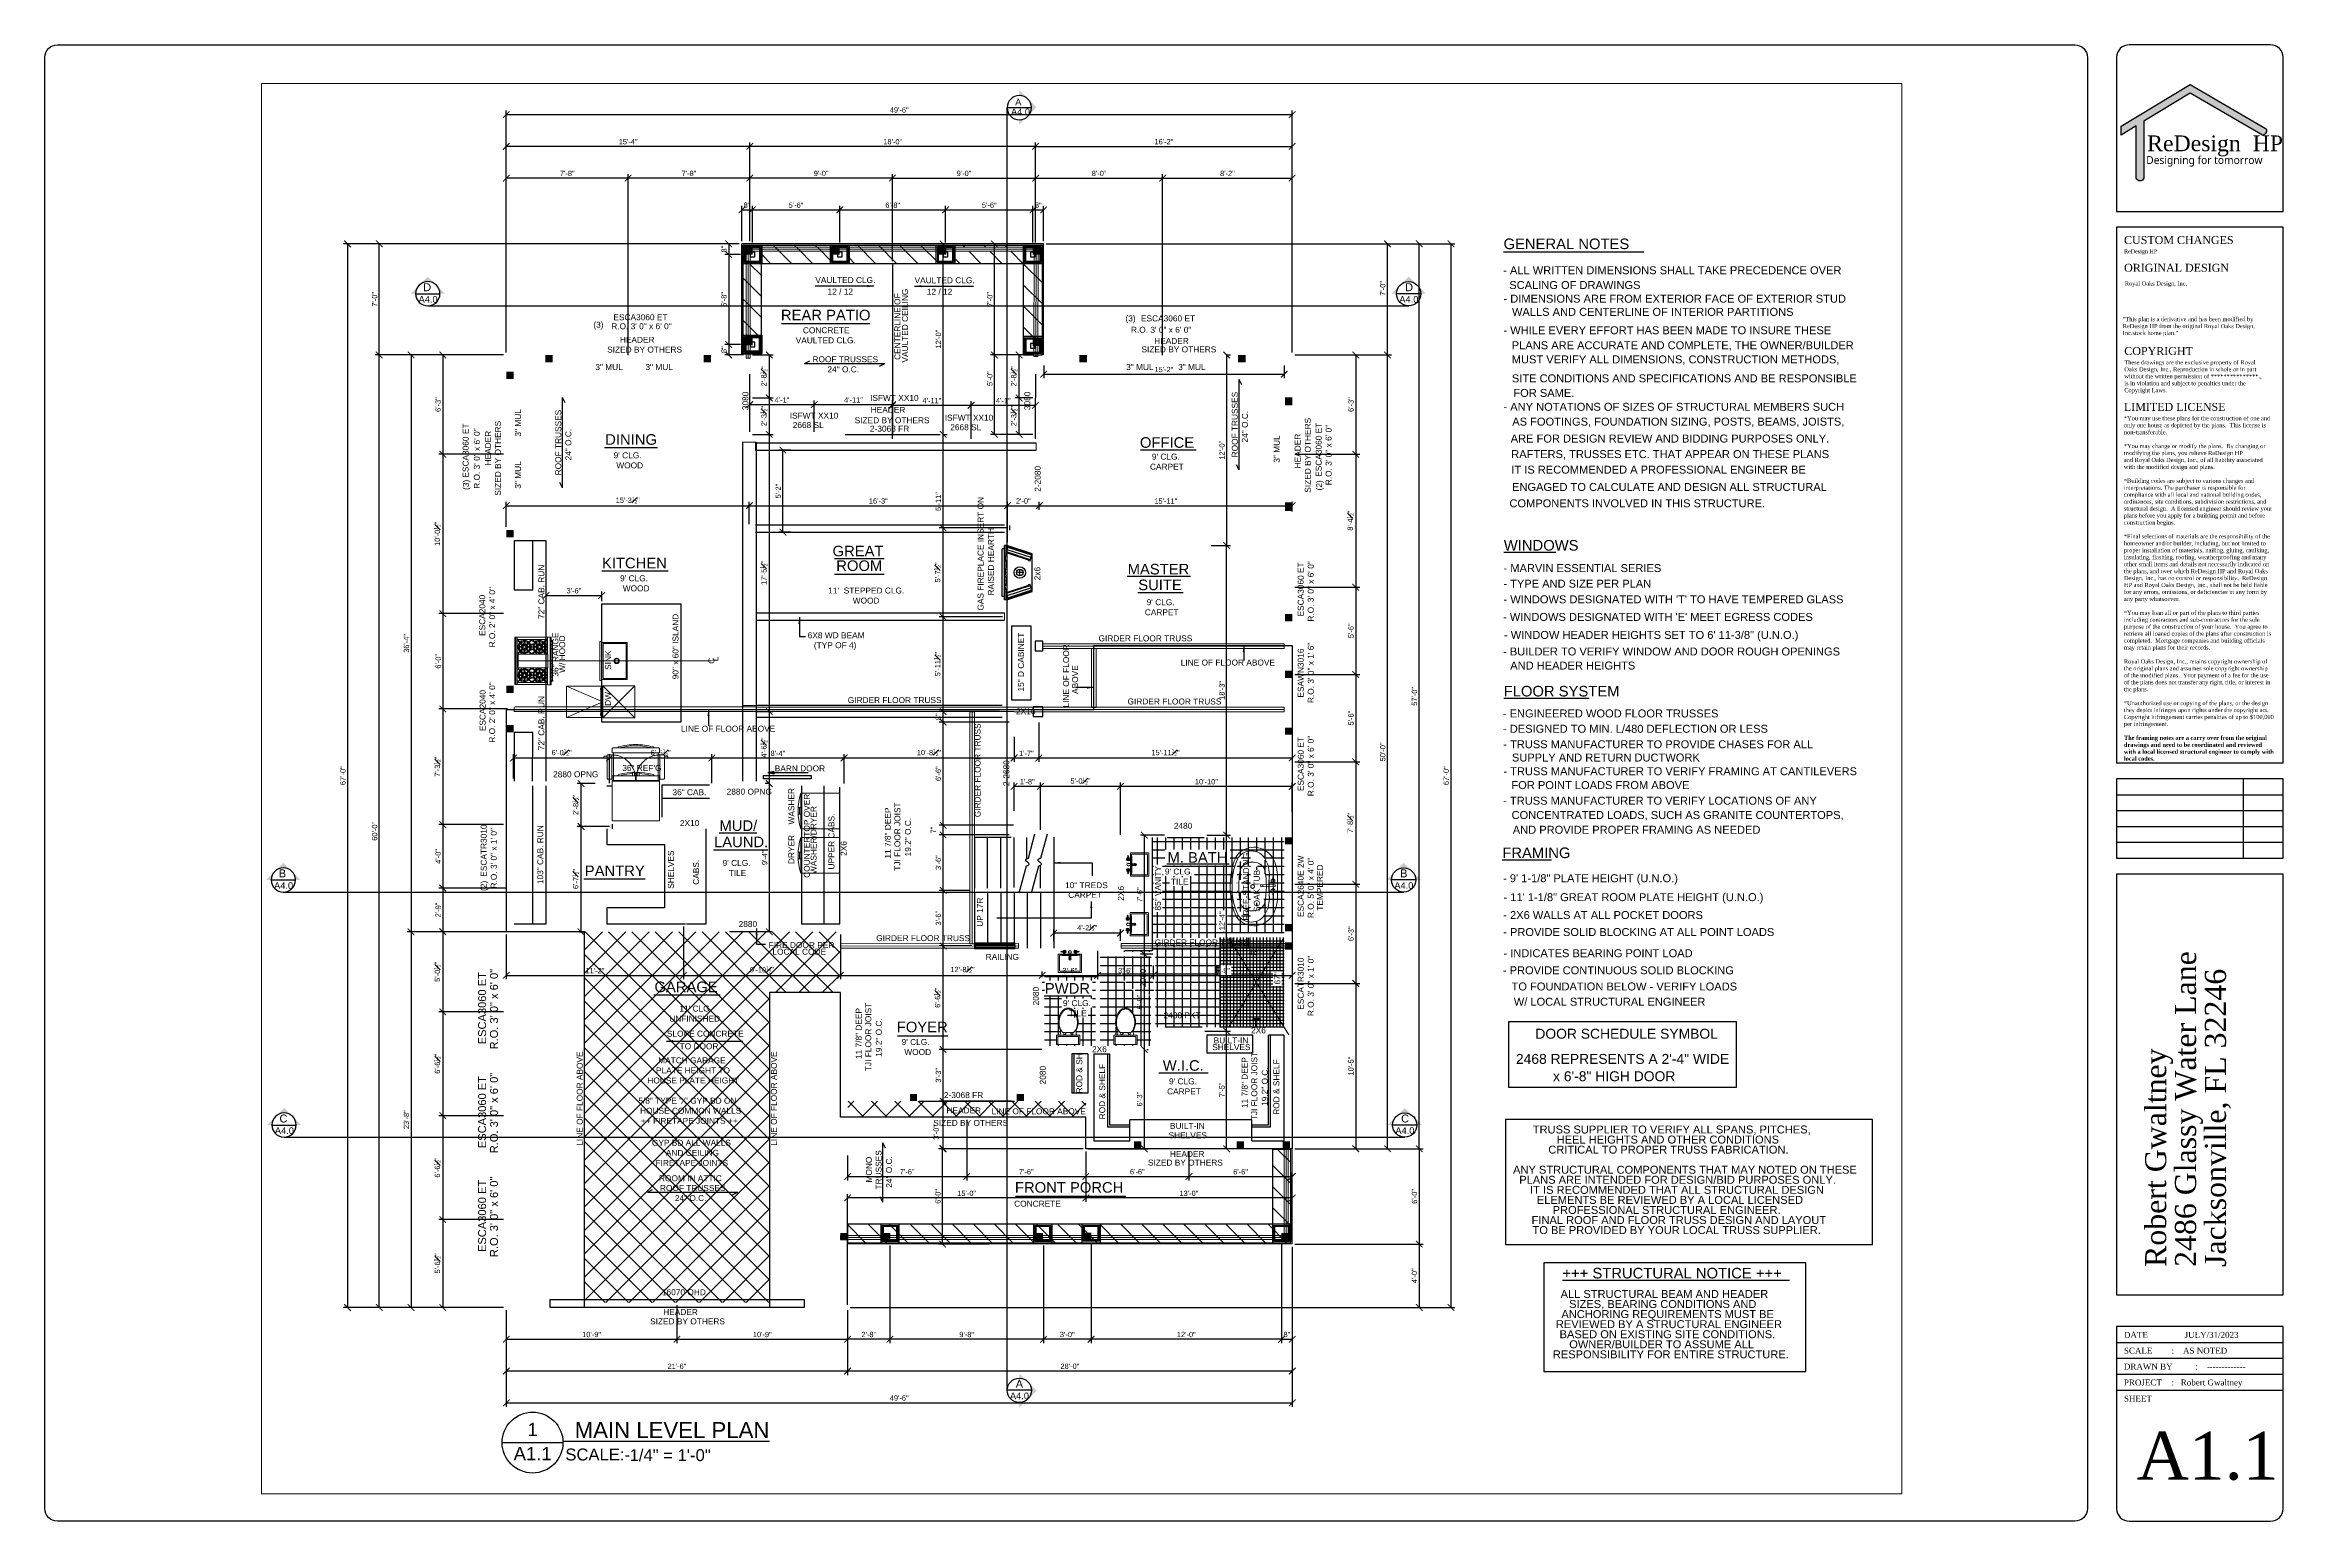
# Paper-space layout 'A1.1' of a CAD drawing. Header units: inches. Extents: x 0.2 to 35.5, y 0.2 to 23.5.
# The model-space entities are those that its viewports show. They can reach past a viewport. Long polylines and large blocks are cut down to what shows.
import ezdxf
from ezdxf.enums import TextEntityAlignment as Align

# ---------------------------------------------------------------- set-up
doc = ezdxf.new("R2010")
doc.units = ezdxf.units.IN
doc.header["$LTSCALE"] = 20
doc.header["$MEASUREMENT"] = 0
for name, pattern in [('CENTER', [2, 1.25, -0.25, 0.25, -0.25]), ('Ceter', [20, 6, -3, 2, -3, 6]), ('Dashed Medium', [8, 2, -4, 2]), ('Dashed Small', [4, 1, -2, 1]), ('HIDDEN', [0.375, 0.25, -0.125]), ('Solid', [0])]:
    doc.linetypes.add(name, pattern=pattern)
for name, color, linetype in [('A-note', 7, 'Continuous'), ('BEAM', 1, 'HIDDEN'), ('CABINETS', 1, 'Continuous'), ('CALLOUTS', 4, 'Continuous'), ('CENTER LINE', 2, 'CENTER'), ('COLUMNS', 4, 'Continuous'), ('COUNTER TOPS', 2, 'Continuous'), ('DIM', 2, 'Continuous'), ('DOOR', 3, 'Continuous'), ('FIRE PLACE & FURNACE', 40, 'Continuous'), ('HANDRAIL', 2, 'Continuous'), ('HATCH', 9, 'Continuous'), ('SHELF', 1, 'Continuous'), ('SLAB', 5, 'Continuous'), ('STAIR&STEPS', 121, 'Continuous'), ('TEXT', 3, 'Continuous'), ('TITLE BLOCK', 7, 'Continuous'), ('WALL', 5, 'Continuous')]:
    doc.layers.add(name, color=color, linetype=linetype)
for name, color, linetype, lineweight in [('FIXTURES_ INTERIOR', 1, 'Continuous', 5), ('SPDECK_RAILING', 7, 'Continuous', 0), ('SPELECTRIC', 7, 'Continuous', 0), ('SPOPENINGS', 7, 'Continuous', 0), ('SPSHAPE_OUTLINE', 7, 'Continuous', 0), ('SPSOLID', 7, 'Continuous', 0), ('SPSYMBOLS', 7, 'Continuous', 0), ('SPWALL_OUTLINE', 7, 'Continuous', 0)]:
    doc.layers.add(name, color=color, linetype=linetype, lineweight=lineweight)
doc.styles.add('0.25 INCH', font='arial.ttf', dxfattribs={"height": 4})
doc.styles.add('Arial', font='arial.ttf')
doc.styles.add('HOUSEPLANS', font='times.ttf')
doc.styles.add('TITLE SHEET', font='times.ttf', dxfattribs={"height": 192})
doc.dimstyles.new('0.25 INCH', dxfattribs={"dimtxt": 4, "dimasz": 5, "dimexe": 3, "dimexo": 2, "dimgap": 1.5, "dimtad": 1, "dimdec": 3, "dimzin": 3, "dimdsep": 46, "dimlunit": 4, "dimtxsty": '0.25 INCH', "dimblk": 'ARCHTICK', "dimcen": 0.09, "dimclrd": 95, "dimclre": 8, "dimclrt": 30, "dimadec": 0, "dimazin": 0, "dimtfac": 0.65, "dimtdec": 3, "dimtofl": 0, "dimtmove": 2, "dimatfit": 3, "dimfxl": 0.18, "dimfrac": 1, "dimtolj": 1, "dimtzin": 0, "dimlwd": -1, "dimlwe": -1, "dimarcsym": 0})
pattern_1 = [(135, (-150.344, 0), (-7.9549513, -7.9549513), [])]
pattern_2 = [(45, (-150.344, 0), (-8.8388348, 8.8388348), []), (135, (-150.344, 0), (-8.8388348, -8.8388348), [])]

# ---------------------------------------------------------------- blocks, each defined once
blk = doc.blocks.new('RD TITLE SHEET')
blk.add_hatch(color=8).paths.add_polyline_path([(34.035, 22.737), (35.173, 22.074, 0.487152), (35.233, 22.177), (34.034, 22.875), (32.947, 22.217), (32.947, 22.078), (33.186, 22.223), (33.186, 21.399, 0.712737), (33.305, 21.399), (33.305, 22.295)])
blk.add_lwpolyline([(33.305, 21.399, -0.712737), (33.186, 21.399), (33.186, 22.223), (32.947, 22.078), (32.947, 22.217), (34.034, 22.875), (35.233, 22.177, -0.487152), (35.173, 22.074), (34.035, 22.737), (33.305, 22.295)], format="xyb", close=True)
at = {"layer": 'TITLE BLOCK', "color": 1}
for p, q in [((32.876, 11.691), (35.5, 11.691)), ((34.871, 11.941), (34.871, 10.693)), ((32.876, 11.441), (35.5, 11.441)), ((32.876, 11.191), (35.5, 11.191)), ((32.876, 10.941), (35.5, 10.941)), ((32.876, 3.066), (35.5, 3.066)), ((32.876, 2.816), (35.5, 2.816)), ((32.876, 2.566), (35.5, 2.566)), ((32.876, 2.316), (35.5, 2.316))]:
    blk.add_line(p, q, dxfattribs=at)
at = {"layer": 'TITLE BLOCK', "color": 10}
for points in [[(0.45, 23.5), (32.217, 23.5, -0.414214), (32.417, 23.3), (32.417, 0.45, -0.414214), (32.217, 0.25), (0.45, 0.25, -0.414214), (0.25, 0.45), (0.25, 23.3, -0.414214)], [(35.3, 23.5), (33.076, 23.5, 0.414214), (32.876, 23.3), (32.876, 20.876), (35.5, 20.876), (35.5, 23.3, 0.414214)], [(35.5, 3.316), (32.876, 3.316), (32.876, 0.45, 0.414214), (33.076, 0.25), (35.3, 0.25, 0.414214), (35.5, 0.45)]]:
    blk.add_lwpolyline(points, format="xyb", close=True, dxfattribs=at)
for points in [[(35.5, 20.626), (32.876, 20.626), (32.876, 12.191), (35.5, 12.191)], [(35.5, 11.941), (32.876, 11.941), (32.876, 10.691), (35.5, 10.691)], [(35.5, 10.441), (32.876, 10.441), (32.876, 3.816), (35.5, 3.816)]]:
    blk.add_lwpolyline(points, close=True, dxfattribs=at)
at = {"layer": 'A-note', "attachment_point": 1, "style": 'HOUSEPLANS'}
for s, insert, char_height, width in [('CUSTOM CHANGES\\P{\\H0.5x;ReDesign HP}', (32.993, 20.488), 0.125, 2.16063), ('ORIGINAL DESIGN', (32.994, 20.051), 0.125, 2.16063), ('Royal Oaks Design, Inc.', (33.005, 19.774), 0.06562, 2.65042), ('"This plan is a derivative and has been modified by ReDesign HP from the original Royal Oaks Design, Inc.stock home plan."', (32.972, 19.213), 0.065625, 2.16063), ('{\\H1.905x;COPYRIGHT\\P}These drawings are the exclusive property of Royal Oaks Design, Inc., Reproduction in whole or in part without the written permission of ***************., is in violation and subject to penalties under the Copyright Laws.', (32.997, 18.74), 0.065625, 2.17505), ('{\\H1.905x;LIMITED LICENSE \\P}*You may use these plans for the construction of one and only one house as depicted by the plans.  This license is non-transferable.\\P\\P*You may change or modify the plans.  By changing or modifying the plans, you relieve ReDesign HP\\Pand Royal Oaks Design, Inc., of all liability associated with the modified design and plans.\\P\\P*Building codes are subject to various changes and interpretations. The purchaser is responsible for compliance with all local and national building codes, ordinances, site conditions, subdivision restrictions, and structural design.  A licensed engineer should review your plans before you apply for a building permit and before construction begins.\\P\\P*Final selections of materials are the responsibility of the homeowner and/or builder, including, but not limited to proper installation of materials, nailing, gluing, caulking, insulating, flashing, roofing, weatherproofing and many other small items and details not necessarily indicated on the plans, and over which ReDesign HP and Royal Oaks Design, Inc., has no control or responsibility.  ReDesign HP and Royal Oaks Design, Inc., shall not be held liable for any errors, omissions, or deficiencies in any form by any party whatsoever.\\P\\P*You may loan all or part of the plans to third parties including contractors and sub-contractors for the sole purpose of the construction of your house.  You agree to retrieve all loaned copies of the plans after construction is completed.  Mortgage companies and building officials may retain plans for their records.\\P\\PRoyal Oaks Design, Inc., retains copyright ownership of the original plans and assumes sole copyright ownership of the modified plans.  Your payment of a fee for the use of the plans does not transfer any right, title, or interest in the plans.\\P\\P*Unauthorized use or copying of the plans, or the design they depict infringes upon rights under the copyright act.  Copyright infringement carries penalties of up to $100,000 per infringement.\\P\\P{\\fTimes New Roman|b1|i0|c0|p18;The framing notes are a carry over from the original drawings and need to be coordinated and reviewed with a local licensed structural engineer to comply with local codes.\\P} ', (32.991, 17.86), 0.065625, 2.33273)]:
    blk.add_mtext(s, dxfattribs=dict(at, insert=insert, char_height=char_height, width=width))
at = {"layer": 'TITLE BLOCK', "ltscale": 24, "attachment_point": 1, "style": 'TITLE SHEET'}
for s, insert, char_height in [('ReDesign  HP', (33.357, 22.072), 0.24759), ('{\\fSegoe Print|b0|i0|c0|p2;Designing for tomorrow}', (33.342, 21.747), 0.12379)]:
    blk.add_mtext(s, dxfattribs=dict(at, insert=insert, char_height=char_height))
at = {"layer": 'TITLE BLOCK', "insert": (33.325, 4.255), "char_height": 0.33203, "width": 6.09979, "attachment_point": 1, "rotation": 90, "line_spacing_factor": 0.85, "style": 'HOUSEPLANS'}
blk.add_mtext('\\pxql;Robert Gwaltney\\P2486 Glassy Water Lane\\PJacksonville, FL 32246', dxfattribs=at)
at = {"layer": 'TITLE BLOCK', "attachment_point": 1, "style": 'HOUSEPLANS'}
for s, insert, char_height in [('DATE^I^I:', (32.991, 3.232), 0.0938), ('SCALE^I:    AS NOTED', (32.991, 2.982), 0.09375), ('DRAWN BY^I:    -------------', (32.991, 2.732), 0.09375), ('\\pxql;PROJECT^I:   Robert Gwaltney', (32.991, 2.482), 0.09375), ('SHEET', (32.991, 2.228), 0.0938)]:
    blk.add_mtext(s, dxfattribs=dict(at, insert=insert, char_height=char_height))
at = {"layer": 'TITLE BLOCK', "style": 'HOUSEPLANS'}
for tag, p, height in [('DATE', (33.92, 3.138), 0.0938), ('SHEET', (33.845, 0.907), 0.801)]:
    blk.add_attdef(tag, p, '', height=height, dxfattribs=at)
blk = doc.blocks.new('SP15')
at = {"layer": 'FIRE PLACE & FURNACE', "linetype": 'Solid'}
for p, q in [((-20.5, 21), (20.5, 21)), ((-20.5, 19.2), (-20.5, 21)), ((-20.5, 20.4), (-19.8, 19.8)), ((-20.5, 19.2), (-14.2, 0)), ((-19.9, 18.2), (-14.6, 19.9)), ((-19.9, 18.2), (-19.6, 17.2)), ((-19.8, 19.8), (-13.3, 19.8)), ((-19.6, 17.2), (-19.1, 17.4)), ((-19.1, 17.4), (-13.9, 1.2)), ((-19, 18.5), (-13.1, 0.4)), ((-18, 22.7), (-17.9, 22.7)), ((-18, 22.6), (-18, 22.7)), ((-18, 21.1), (-18, 22.6)), ((-18, 22.6), (-18, 22.6)), ((-17.9, 22.7), (17.9, 22.7)), ((-17.9, 22.7), (17.9, 22.7)), ((-17.2, 19), (-11.4, 1)), ((-15.6, 19.6), (-9.7, 1.5)), ((-14.8, 18.8), (-14.3, 18.9)), ((-14.8, 18.8), (-9.5, 2.6)), ((-14.6, 19.9), (-14.3, 18.9)), ((-13.3, 20.3), (-13.1, 20.3)), ((-13.3, 19.8), (-13.3, 20.3)), ((-13.1, 19.1), (-13.1, 20.3)), ((-13.1, 19.1), (-8.8, 19.1)), ((-12.7, 20.3), (-11.7, 20.3)), ((-12.7, 20.2), (-12.7, 20.3)), ((-12.7, 20.2), (-11.7, 20.2)), ((-11.7, 20.2), (-11.7, 20.3)), ((-11.4, 20.3), (-10.4, 20.3)), ((-11.4, 20.2), (-11.4, 20.3)), ((-11.4, 20.2), (-10.4, 20.2)), ((-10.4, 20.2), (-10.4, 20.3)), ((-10.1, 20.3), (-9.1, 20.3)), ((-10.1, 20.2), (-10.1, 20.3)), ((-10.1, 20.2), (-9.1, 20.2)), ((-9.1, 20.2), (-9.1, 20.3)), ((-8.8, 19.1), (-8.8, 20.3)), ((-8.8, 20.3), (-8.5, 20.3)), ((-8.5, 19.8), (-8.5, 20.3)), ((-8.5, 19.8), (-3.7, 19.8)), ((-3.7, 19.8), (-3.7, 20.3)), ((-3.7, 20.3), (-3.5, 20.3)), ((-3.5, 19.1), (-3.5, 20.3)), ((-3.5, 19.1), (3.5, 19.1)), ((-3.1, 20.2), (-3.1, 20.3)), ((-3.1, 20.3), (-2.1, 20.3)), ((-3.1, 20.2), (-2.1, 20.2)), ((-2.1, 20.2), (-2.1, 20.3)), ((-1.8, 20.2), (-1.8, 20.3)), ((-1.8, 20.3), (-0.8, 20.3)), ((-1.8, 20.2), (-0.8, 20.2)), ((-0.8, 20.2), (-0.8, 20.3)), ((-0.5, 20.2), (-0.5, 20.3)), ((-0.5, 20.3), (0.5, 20.3)), ((-0.5, 20.2), (0.5, 20.2)), ((0.5, 20.2), (0.5, 20.3)), ((0.8, 20.3), (1.8, 20.3)), ((0.8, 20.2), (0.8, 20.3)), ((0.8, 20.2), (1.8, 20.2)), ((1.8, 20.2), (1.8, 20.3)), ((2.1, 20.2), (2.1, 20.3)), ((2.1, 20.3), (3.1, 20.3)), ((2.1, 20.2), (3.1, 20.2)), ((3.1, 20.2), (3.1, 20.3)), ((3.5, 19.1), (3.5, 20.3)), ((3.5, 20.3), (3.7, 20.3)), ((3.7, 19.8), (3.7, 20.3)), ((3.7, 19.8), (8.5, 19.8)), ((8.5, 19.8), (8.5, 20.3)), ((8.5, 20.3), (8.8, 20.3)), ((8.8, 19.1), (8.8, 20.3)), ((8.8, 19.1), (13.1, 19.1)), ((9.1, 20.2), (9.1, 20.3)), ((9.1, 20.3), (10.1, 20.3)), ((9.1, 20.2), (10.1, 20.2)), ((9.5, 2.6), (14.8, 18.8)), ((9.7, 1.5), (15.6, 19.6)), ((10.1, 20.2), (10.1, 20.3)), ((10.4, 20.3), (11.4, 20.3)), ((10.4, 20.2), (10.4, 20.3)), ((10.4, 20.2), (11.4, 20.2)), ((11.4, 20.2), (11.4, 20.3)), ((11.4, 0.9), (17.3, 19)), ((11.7, 20.2), (11.7, 20.3)), ((11.7, 20.3), (12.7, 20.3)), ((11.7, 20.2), (12.7, 20.2)), ((12.7, 20.2), (12.7, 20.3)), ((13.1, 19.1), (13.1, 20.3)), ((13.1, 20.3), (13.3, 20.3)), ((13.1, 0.4), (19, 18.5)), ((13.3, 19.8), (13.3, 20.3)), ((13.3, 19.8), (19.8, 19.8)), ((13.9, 1.2), (19.1, 17.4)), ((14.2, 0), (20.5, 19.2)), ((14.3, 18.9), (14.6, 19.9)), ((14.3, 18.9), (14.8, 18.8)), ((14.6, 19.9), (19.9, 18.2)), ((17.9, 22.7), (18, 22.7)), ((18, 22.7), (18, 22.6)), ((18, 21.1), (18, 22.6)), ((18, 22.6), (18, 22.6)), ((19.1, 17.4), (19.6, 17.2)), ((19.6, 17.2), (19.9, 18.2)), ((19.8, 19.8), (20.5, 20.4)), ((20.5, 19.2), (20.5, 21)), ((-14.4, 1), (-13.9, 1.2)), ((-14.4, 1), (-14.1, 0.1)), ((-14.2, 0), (14.2, 0)), ((-14.1, 0.1), (-8.7, 1.8)), ((-9.5, 2.6), (-9, 2.8)), ((-9, 2.8), (-8.7, 1.8)), ((-1.9, 9.4), (1.9, 9.4)), ((0, 7.5), (0, 11.2)), ((8.7, 1.8), (9, 2.8)), ((8.7, 1.8), (14.1, 0.1)), ((9, 2.8), (9.5, 2.6)), ((13.9, 1.2), (14.4, 1)), ((14.1, 0.1), (14.4, 1))]:
    blk.add_line(p, q, dxfattribs=at)
for centre, radius in [((-12, 19.5), 0.101), ((-9.9, 19.5), 0.101), ((-6.1, 20.1), 0.101), ((-2.3, 19.5), 0.101), ((0.1, 19.5), 0.101), ((2.4, 19.5), 0.101), ((6.1, 20.1), 0.101), ((9.9, 19.5), 0.101), ((12, 19.5), 0.101), ((0, 9.4), 4.31), ((0, 9.4), 2.5)]:
    blk.add_circle(centre, radius, dxfattribs=at)
blk = doc.blocks.new('SP18')
at = {"layer": 'FIXTURES_ INTERIOR', "linetype": 'Solid'}
for p, q in [((-18, 25.1), (-18, 27.8)), ((18, 27.8), (-18, 27.8)), ((18, 27.2), (-18, 27.2)), ((-5.1, 25.1), (-18, 25.1)), ((-17.9, 0.5), (-17.9, 25.1)), ((-16.3, 2.3), (-16.3, 25.1)), ((-15.7, 23.7), (-15.7, 24.8)), ((-15.7, 24.8), (-15.6, 24.8)), ((-15.7, 23.7), (-15.6, 23.8)), ((-14.2, 22.2), (-15.7, 23.7)), ((-15.7, 19.3), (-15.7, 19.2)), ((-15.4, 19.3), (-15.7, 19.3)), ((-15.7, 19.2), (-13.6, 19.2)), ((-13.6, 18.9), (-15.7, 18.9)), ((-15.7, 18.8), (-15.7, 18.9)), ((-15.7, 18.8), (-15.4, 18.8)), ((-15.6, 23.8), (-15.6, 24.8)), ((-13.2, 21.3), (-15.6, 23.8)), ((-15.4, 27.8), (-15.4, 29)), ((-14.6, 28.4), (-15.4, 28.4)), ((-15.4, 19.3), (-15.4, 19.3)), ((-14.7, 19.3), (-15.4, 19.3)), ((-15.4, 18.8), (-14.7, 18.8)), ((-15.4, 18.8), (-15.4, 18.8)), ((-14.7, 29.1), (-15.3, 29.1)), ((-15.3, 29.1), (-15.3, 27.8)), ((-15.3, 24.8), (-15.3, 23.9)), ((-15.2, 24.8), (-15.3, 24.8)), ((-15.3, 23.9), (-12.9, 21.5)), ((-15.2, 23.9), (-15.3, 23.9)), ((-15.2, 24.8), (-15.2, 23.9)), ((-15.2, 23.9), (-13.9, 22.5)), ((-15.2, 17.2), (-15.1, 17.2)), ((-15.1, 17.2), (-15.1, 17.2)), ((-14.7, 27.8), (-14.7, 29.1)), ((-14.6, 19.3), (-14.7, 19.3)), ((-14.7, 18.8), (-14.6, 18.8)), ((14.7, 28.9), (-14.6, 28.9)), ((-14.6, 28.9), (-14.6, 27.8)), ((-14.6, 27.9), (-12.9, 27.9)), ((-14.6, 19.3), (-14.4, 19.3)), ((-14.4, 18.7), (-14.6, 18.7)), ((-13.7, 21.7), (-14.2, 22.2)), ((-14.2, 22.2), (-14.2, 22.2)), ((-13.9, 22.5), (-13.9, 22.5)), ((-13.8, 22.5), (-13.3, 22)), ((-13.7, 21.7), (-13.7, 21.6)), ((-13.5, 21.4), (-13.7, 21.6)), ((-13.6, 19.2), (-13.5, 19.3)), ((-13.5, 18.8), (-13.6, 18.9)), ((-13.5, 19.3), (-11.8, 19.2)), ((-13.5, 19.3), (-11.8, 19.1)), ((-11.8, 18.9), (-13.5, 18.8)), ((-11.8, 18.9), (-13.5, 18.8)), ((-13.3, 22), (-13.3, 22)), ((-13.3, 22), (-13.1, 21.8)), ((-13.2, 21.3), (-13.2, 21.1)), ((-12.4, 20.6), (-13.2, 21.2)), ((-13.2, 16.9), (-12.4, 17.5)), ((-13.2, 16.8), (-13.2, 17)), ((-12.9, 28), (-13, 27.8)), ((-13, 24.8), (-13, 23.8)), ((-13, 24.8), (-12.9, 24.8)), ((-13, 23.8), (-12.7, 23.3)), ((-13, 23.8), (-12.9, 23.8)), ((-11.5, 28), (-12.9, 28)), ((-12.3, 28), (-12.9, 28)), ((-12.9, 28), (-12.9, 28)), ((-12.9, 27.8), (-12.9, 28)), ((-12.9, 28), (-12.9, 28)), ((-12.9, 27.8), (-12.9, 28)), ((-12.9, 28), (-12.9, 28)), ((-12.9, 28), (-12.9, 28)), ((-12.9, 28), (-12.9, 28)), ((-12.9, 24.8), (-12.9, 23.8)), ((-12.9, 23.8), (-12.5, 22.8)), ((-12.9, 21.5), (-12.8, 21.5)), ((-12.9, 28), (-12.8, 28)), ((-12.8, 21.5), (-12.2, 20.7)), ((-12.2, 17.4), (-12.8, 16.6)), ((-12.7, 23.3), (-12.7, 23.3)), ((-12.7, 23.2), (-12.5, 22.8)), ((-12.4, 20.5), (-12.7, 20.8)), ((-12.7, 17.3), (-12.4, 17.5)), ((-12.6, 28.1), (-12.6, 28)), ((-11.8, 28.1), (-12.6, 28.1)), ((-12.6, 23.9), (-12.6, 24.8)), ((-12.5, 24.8), (-12.6, 24.8)), ((-12.2, 23), (-12.6, 23.9)), ((-12.5, 23.9), (-12.6, 23.9)), ((-11.9, 28.1), (-12.5, 28.1)), ((-12.5, 28.1), (-12.5, 28.1)), ((-12.5, 28.1), (-12.5, 28.1)), ((-12.5, 28.1), (-12.5, 28.1)), ((-12.5, 28.1), (-12.5, 28.1)), ((-12.5, 28.1), (-12.5, 28.1)), ((-12.5, 28.1), (-12.5, 28.1)), ((-12.5, 28.1), (-12.5, 28.1)), ((-12.5, 23.9), (-12.5, 24.8)), ((-12.3, 23.5), (-12.5, 23.9)), ((-12.5, 22.8), (-12.5, 22.8)), ((-12.5, 21.1), (-12.2, 20.7)), ((-12.2, 17.3), (-12.5, 17)), ((-12.4, 28.1), (-12.4, 28.1)), ((-12.4, 28.1), (-12.4, 28.1)), ((-12.4, 28.1), (-12.4, 28.1)), ((-12.4, 28.1), (-12.4, 28.1)), ((-12.4, 28.1), (-12.4, 28.1)), ((-12.4, 28.1), (-12.4, 28.1)), ((-12.4, 28.1), (-12.4, 28.1)), ((-12.4, 28.1), (-12.4, 28.1)), ((-12.4, 28.1), (-12.4, 28.1)), ((-12.4, 28.1), (-12.4, 28.1)), ((-12.4, 28), (-12.3, 28)), ((-12.4, 20.6), (-12.4, 20.5)), ((-12.4, 17.5), (-12.4, 17.5)), ((-12.3, 28.1), (-12.3, 28.1)), ((-12.3, 28.1), (-12.3, 28.1)), ((-12.3, 28.1), (-12.3, 28.1)), ((-12.3, 28.1), (-12.3, 28.1)), ((-12.3, 28.1), (-12.3, 28.1)), ((-12.3, 28.1), (-12.3, 28.1)), ((-12.3, 28.1), (-12.3, 28.1)), ((-12.3, 28.1), (-12.3, 28.1)), ((-12.3, 28.1), (-12.3, 28.1)), ((-12.3, 28.1), (-12.3, 28.1)), ((-12.3, 28.1), (-12.3, 28.1)), ((-12.3, 28.1), (-12.3, 28.1)), ((-12.3, 28.1), (-12.3, 28.1)), ((-12.3, 27.8), (-12.3, 28)), ((-12.3, 23.5), (-12.3, 23.5)), ((-12.1, 23), (-12.3, 23.4)), ((-12.2, 28.1), (-12.2, 28.1)), ((-12.2, 28.1), (-12.2, 28.1)), ((-12.2, 28.1), (-12.2, 28.1)), ((-12.2, 28.1), (-12.2, 28.1)), ((-12.2, 28.1), (-12.2, 28.1)), ((-12.2, 28.1), (-12.2, 28.1)), ((-12.2, 28.1), (-12.2, 28.1)), ((-12.2, 28.1), (-12.2, 28.1)), ((-12.2, 28.1), (-12.2, 28.1)), ((-12.2, 28.1), (-12.2, 28.1)), ((-12.2, 28.1), (-12.2, 28.1)), ((-12.2, 28.1), (-12.2, 28.1)), ((-12.2, 28.1), (-12.2, 28.1)), ((-12.2, 28.1), (-12.2, 28.1)), ((-12.2, 28.1), (-12.2, 28.1)), ((-12.2, 28.1), (-12.2, 28.1)), ((-12.2, 28.1), (-12.2, 28.1)), ((-12.2, 28.1), (-12.2, 28.1)), ((-12.2, 28.1), (-12.2, 28.1)), ((-12.2, 28.1), (-12.2, 28.1)), ((-12.2, 28.1), (-12.2, 28.1)), ((-12.2, 28.1), (-12.2, 28.1)), ((-12.2, 28.1), (-12.2, 28.1)), ((-12.2, 28.1), (-12.2, 28.1)), ((-12.2, 28.1), (-12.2, 28.1)), ((-12.2, 28.1), (-12.2, 28.1)), ((-12.2, 28.1), (-12.2, 28.1)), ((-12.2, 28.1), (-12.2, 28.1)), ((-12.2, 28.1), (-12.2, 28.1)), ((-12.2, 28.1), (-12.2, 28.1)), ((-12.2, 28.1), (-12.2, 28.1)), ((-12.2, 28.1), (-12.2, 28.1)), ((-12.2, 28.1), (-12.2, 28.1)), ((-12.2, 28.1), (-12.2, 28.1)), ((-12.2, 28.1), (-12.2, 28.1)), ((-12.2, 28.1), (-12.2, 28.1)), ((-12.2, 28.1), (-12.2, 28.1)), ((-12.2, 28.1), (-12.2, 28.1)), ((-12.1, 23), (-12.2, 23)), ((-12.2, 20.7), (-12.2, 20.7)), ((-12.2, 17.4), (-12.2, 17.3)), ((-12.1, 28.1), (-12.1, 28.1)), ((-12.1, 28.1), (-12.1, 28.1)), ((-12.1, 28.1), (-12.1, 28.1)), ((-12.1, 28.1), (-12.1, 28.1)), ((-12.1, 28.1), (-12.1, 28.1)), ((-12.1, 28.1), (-12.1, 28.1)), ((-12.1, 28.1), (-12.1, 28.1)), ((-12.1, 28), (-12, 28)), ((-11.6, 28), (-12.1, 28)), ((-12.1, 28), (-12.1, 27.8)), ((-12, 28.1), (-12, 28.1)), ((-12, 28.1), (-12, 28.1)), ((-12, 28.1), (-12, 28.1)), ((-12, 28.1), (-12, 28.1)), ((-12, 28.1), (-12, 28.1)), ((-12, 28.1), (-12, 28.1)), ((-12, 28.1), (-12, 28.1)), ((-11.9, 28.1), (-11.9, 28.1)), ((-11.9, 28.1), (-11.9, 28.1)), ((-11.9, 28.1), (-11.9, 28.1)), ((-11.9, 28.1), (-11.9, 28.1)), ((-11.8, 28), (-11.8, 28.1)), ((-11.8, 19.1), (-11.8, 19.2)), ((-11.8, 18.9), (-11.8, 18.9)), ((-11.6, 28), (-11.6, 28)), ((-11.6, 28), (-11.5, 27.8)), ((-11.5, 28), (-11.6, 28)), ((-11.6, 28), (-11.5, 27.8)), ((-11.5, 27.8), (-11.5, 28)), ((-11.5, 27.9), (-9.9, 27.9)), ((-11.3, 23.7), (-11.3, 23.9)), ((-11.3, 23.7), (-11.3, 23.7)), ((-11, 24), (-11, 23.8)), ((-11, 24), (-10.9, 24)), ((-11, 23.8), (-10.9, 23.7)), ((-10.9, 23), (-11, 22.9)), ((-11, 22.7), (-11, 22.9)), ((-10.9, 21.9), (-11, 21.8)), ((-10.9, 20.1), (-11, 21.8)), ((-10.9, 17.9), (-11, 16.3)), ((-10.9, 21.9), (-10.9, 24)), ((-10.9, 23.7), (-10.9, 23)), ((-10.8, 20.1), (-10.9, 21.8)), ((-10.8, 20.1), (-10.9, 20.1)), ((-10.9, 16.2), (-10.8, 17.9)), ((-10.8, 17.9), (-10.9, 17.9)), ((-10.6, 24), (-10.6, 21.9)), ((-10.5, 24), (-10.6, 24)), ((-10.6, 21.9), (-10.4, 21.8)), ((-10.5, 21.8), (-10.6, 20.1)), ((-10.6, 20.1), (-10.4, 21.8)), ((-10.6, 20.1), (-10.6, 20.1)), ((-10.6, 17.9), (-10.5, 16.2)), ((-10.6, 17.9), (-10.6, 17.9)), ((-10.6, 17.9), (-10.4, 16.3)), ((-10.5, 23.8), (-10.5, 24)), ((-10.5, 23.7), (-10.5, 23.8)), ((-10.5, 23), (-10.5, 23.7)), ((-10.4, 22.9), (-10.5, 23)), ((-10.4, 22.9), (-10.4, 22.7)), ((-10.1, 23.9), (-10.1, 23.7)), ((-10.1, 23.7), (-10.1, 23.7)), ((-9.9, 28), (-10, 27.8)), ((-8.5, 28), (-9.9, 28)), ((-9.3, 28), (-9.9, 28)), ((-9.9, 28), (-9.9, 28)), ((-9.9, 27.8), (-9.9, 28)), ((-9.9, 28), (-9.9, 28)), ((-9.9, 27.8), (-9.9, 28)), ((-9.9, 28), (-9.9, 28)), ((-9.9, 28), (-9.9, 28)), ((-9.9, 28), (-9.9, 28)), ((-9.9, 28), (-9.8, 28)), ((-9.6, 28.1), (-9.6, 28)), ((-8.8, 28.1), (-9.6, 28.1)), ((-9.6, 19.1), (-7.9, 19.3)), ((-9.6, 19.2), (-8, 19.3)), ((-9.6, 19.1), (-9.6, 19.2)), ((-7.9, 18.8), (-9.6, 18.9)), ((-9.6, 18.9), (-9.6, 18.9)), ((-9.6, 18.9), (-8, 18.8)), ((-8.9, 28.1), (-9.5, 28.1)), ((-9.5, 28.1), (-9.5, 28.1)), ((-9.5, 28.1), (-9.5, 28.1)), ((-9.5, 28.1), (-9.5, 28.1)), ((-9.5, 28.1), (-9.5, 28.1)), ((-9.5, 28.1), (-9.5, 28.1)), ((-9.5, 28.1), (-9.5, 28.1)), ((-9.5, 28.1), (-9.5, 28.1)), ((-9.4, 28.1), (-9.4, 28.1)), ((-9.4, 28.1), (-9.4, 28.1)), ((-9.4, 28.1), (-9.4, 28.1)), ((-9.4, 28.1), (-9.4, 28.1)), ((-9.4, 28.1), (-9.4, 28.1)), ((-9.4, 28.1), (-9.4, 28.1)), ((-9.4, 28.1), (-9.4, 28.1)), ((-9.4, 28.1), (-9.4, 28.1)), ((-9.4, 28.1), (-9.4, 28.1)), ((-9.4, 28.1), (-9.4, 28.1)), ((-9.4, 28), (-9.3, 28)), ((-9.3, 28.1), (-9.3, 28.1)), ((-9.3, 28.1), (-9.3, 28.1)), ((-9.3, 28.1), (-9.3, 28.1)), ((-9.3, 28.1), (-9.3, 28.1)), ((-9.3, 28.1), (-9.3, 28.1)), ((-9.3, 28.1), (-9.3, 28.1)), ((-9.3, 28.1), (-9.3, 28.1)), ((-9.3, 28.1), (-9.3, 28.1)), ((-9.3, 28.1), (-9.3, 28.1)), ((-9.3, 28.1), (-9.3, 28.1)), ((-9.3, 28.1), (-9.3, 28.1)), ((-9.3, 28.1), (-9.3, 28.1)), ((-9.3, 28.1), (-9.3, 28.1)), ((-9.3, 27.8), (-9.3, 28)), ((-9.3, 23), (-8.9, 23.9)), ((-9.3, 23), (-9.1, 23.4)), ((-9.3, 23), (-9.3, 23)), ((-9.2, 28.1), (-9.2, 28.1)), ((-9.2, 28.1), (-9.2, 28.1)), ((-9.2, 28.1), (-9.2, 28.1)), ((-9.2, 28.1), (-9.2, 28.1)), ((-9.2, 28.1), (-9.2, 28.1)), ((-9.2, 28.1), (-9.2, 28.1)), ((-9.2, 28.1), (-9.2, 28.1)), ((-9.2, 28.1), (-9.2, 28.1)), ((-9.2, 28.1), (-9.2, 28.1)), ((-9.2, 28.1), (-9.2, 28.1)), ((-9.2, 28.1), (-9.2, 28.1)), ((-9.2, 28.1), (-9.2, 28.1)), ((-9.2, 28.1), (-9.2, 28.1)), ((-9.2, 28.1), (-9.2, 28.1)), ((-9.2, 28.1), (-9.2, 28.1)), ((-9.2, 28.1), (-9.2, 28.1)), ((-9.2, 28.1), (-9.2, 28.1)), ((-9.2, 28.1), (-9.2, 28.1)), ((-9.2, 28.1), (-9.2, 28.1)), ((-9.2, 28.1), (-9.2, 28.1)), ((-9.2, 28.1), (-9.2, 28.1)), ((-9.2, 28.1), (-9.2, 28.1)), ((-9.2, 28.1), (-9.2, 28.1)), ((-9.2, 28.1), (-9.2, 28.1)), ((-9.2, 28.1), (-9.2, 28.1)), ((-9.2, 28.1), (-9.2, 28.1)), ((-9.2, 28.1), (-9.2, 28.1)), ((-9.2, 28.1), (-9.2, 28.1)), ((-9.2, 28.1), (-9.2, 28.1)), ((-9.2, 28.1), (-9.2, 28.1)), ((-9.2, 28.1), (-9.2, 28.1)), ((-9.2, 28.1), (-9.2, 28.1)), ((-9.2, 28.1), (-9.2, 28.1)), ((-9.2, 28.1), (-9.2, 28.1)), ((-9.2, 28.1), (-9.2, 28.1)), ((-9.2, 28.1), (-9.2, 28.1)), ((-9.2, 28.1), (-9.2, 28.1)), ((-9.2, 28.1), (-9.2, 28.1)), ((-9.2, 20.7), (-8.6, 21.5)), ((-9.2, 20.7), (-9, 21.1)), ((-9.2, 20.7), (-9.2, 20.7)), ((-8.6, 16.6), (-9.2, 17.4)), ((-9.2, 17.4), (-9.2, 17.3)), ((-9, 17), (-9.2, 17.3)), ((-9.1, 28.1), (-9.1, 28.1)), ((-9.1, 28.1), (-9.1, 28.1)), ((-9.1, 28.1), (-9.1, 28.1)), ((-9.1, 28.1), (-9.1, 28.1)), ((-9.1, 28.1), (-9.1, 28.1)), ((-9.1, 28.1), (-9.1, 28.1)), ((-9.1, 28.1), (-9.1, 28.1)), ((-9.1, 28), (-9, 28)), ((-8.6, 28), (-9.1, 28)), ((-9.1, 28), (-9.1, 27.8)), ((-9.1, 23.5), (-9, 23.9)), ((-9.1, 23.5), (-9.1, 23.5)), ((-9, 28.1), (-9, 28.1)), ((-9, 28.1), (-9, 28.1)), ((-9, 28.1), (-9, 28.1)), ((-9, 28.1), (-9, 28.1)), ((-9, 28.1), (-9, 28.1)), ((-9, 28.1), (-9, 28.1)), ((-9, 28.1), (-9, 28.1)), ((-9, 23.9), (-9, 24.8)), ((-9, 24.8), (-8.9, 24.8)), ((-9, 23.9), (-8.9, 23.9)), ((-8.6, 23.8), (-9, 22.8)), ((-8.9, 22.8), (-9, 22.8)), ((-8.3, 21.2), (-9, 20.6)), ((-8.7, 20.8), (-9, 20.5)), ((-9, 20.6), (-9, 20.5)), ((-9, 17.5), (-8.3, 16.9)), ((-9, 17.5), (-9, 17.5)), ((-9, 17.5), (-8.7, 17.3)), ((-8.9, 28.1), (-8.9, 28.1)), ((-8.9, 28.1), (-8.9, 28.1)), ((-8.9, 28.1), (-8.9, 28.1)), ((-8.9, 28.1), (-8.9, 28.1)), ((-8.9, 23.9), (-8.9, 24.8)), ((-8.7, 23.2), (-8.9, 22.8)), ((-8.8, 28), (-8.8, 28.1)), ((-8.8, 25), (-8.8, 25)), ((-8.5, 23.8), (-8.7, 23.3)), ((-8.7, 23.3), (-8.7, 23.3)), ((-8.6, 28), (-8.6, 28)), ((-8.6, 28), (-8.5, 27.8)), ((-8.5, 28), (-8.6, 28)), ((-8.6, 28), (-8.5, 27.8)), ((-8.6, 24.8), (-8.6, 23.8)), ((-8.5, 24.8), (-8.6, 24.8)), ((-8.5, 23.8), (-8.6, 23.8)), ((-8.5, 21.5), (-8.6, 21.5)), ((-7.5, 27.9), (-8.5, 27.9)), ((-8.5, 24.8), (-8.5, 23.8)), ((-8.5, 21.5), (-6.1, 23.9)), ((-5.8, 23.8), (-8.3, 21.3)), ((-8.3, 21.8), (-8.2, 22)), ((-8.3, 21.3), (-8.3, 21.1)), ((-8.3, 17), (-8.3, 16.8)), ((-8.1, 22), (-8.2, 22)), ((-7.6, 22.5), (-8.1, 22)), ((-8, 19.3), (-7.8, 19.2)), ((-7.8, 18.9), (-8, 18.8)), ((-7.8, 21.6), (-7.9, 21.4)), ((-7.8, 21.7), (-7.3, 22.2)), ((-7.8, 21.6), (-7.8, 21.7)), ((-7.8, 19.2), (-5.7, 19.2)), ((-5.7, 18.9), (-7.8, 18.9)), ((-7.5, 28), (-7.5, 27.8)), ((-7.5, 27.8), (-7.4, 28)), ((-7.4, 28), (-7.5, 28)), ((-7.5, 27.8), (-7.4, 28)), ((-6.2, 23.9), (-7.5, 22.5)), ((-7.5, 22.5), (-7.5, 22.5)), ((-6.1, 28), (-7.4, 28)), ((-6.9, 28), (-7.4, 28)), ((-7.4, 28), (-7.4, 28)), ((-7.4, 28), (-7.4, 28)), ((-7.4, 28), (-7.4, 28)), ((-7.4, 28), (-7.4, 28)), ((-7.2, 28), (-7.2, 28)), ((-6.4, 28), (-7.2, 28)), ((-7.2, 22.2), (-5.7, 23.7)), ((-7.2, 22.2), (-7.2, 22.2)), ((-6.9, 28.1), (-7.1, 28.1)), ((-7.1, 28.1), (-7.1, 28)), ((-7.1, 28.1), (-7.1, 28)), ((-7.1, 28.1), (-7.1, 28)), ((-7.1, 28.1), (-7.1, 28)), ((-7.1, 28.1), (-7.1, 28)), ((-7, 28.1), (-7, 28)), ((-7, 28.1), (-7, 28)), ((-7, 28.1), (-7, 28)), ((-7, 28.1), (-7, 28)), ((-7, 28.1), (-7, 28)), ((-7, 28.1), (-7, 28)), ((-7, 28.1), (-7, 28)), ((-7, 28.1), (-7, 28)), ((-7, 28.1), (-7, 28)), ((-7, 28.1), (-7, 28)), ((-7, 19.3), (-6.8, 19.3)), ((-6.8, 18.7), (-7, 18.7)), ((-6.8, 28.1), (-6.9, 28.1)), ((-6.9, 28.1), (-6.9, 28)), ((-6.9, 28.1), (-6.9, 28)), ((-6.9, 28.1), (-6.9, 28)), ((-6.9, 28.1), (-6.9, 28)), ((-6.9, 28.1), (-6.9, 28)), ((-6.9, 28.1), (-6.9, 28)), ((-6.9, 28.1), (-6.9, 28)), ((-6.9, 28.1), (-6.9, 28)), ((-6.9, 28.1), (-6.9, 28)), ((-6.9, 27.8), (-6.9, 28)), ((-6.8, 28.1), (-6.8, 28)), ((-6.8, 28.1), (-6.8, 28)), ((-6.8, 28.1), (-6.8, 28)), ((-6.8, 28.1), (-6.8, 28)), ((-6.8, 28.1), (-6.8, 28)), ((-6.8, 28.1), (-6.8, 28)), ((-6.8, 28.1), (-6.8, 28)), ((-6.8, 28.1), (-6.8, 28)), ((-6.8, 28.1), (-6.8, 28)), ((-6.8, 28.1), (-6.8, 28)), ((-6.8, 28.1), (-6.8, 28)), ((-6.8, 28.1), (-6.8, 28)), ((-6.8, 28.1), (-6.8, 28)), ((-6.8, 28), (-6.8, 28.1)), ((-6.8, 28.1), (-6.8, 28)), ((-6.8, 28.1), (-6.8, 28)), ((-6.8, 28.1), (-6.8, 28)), ((-6.8, 28.1), (-6.8, 28)), ((-6.8, 28.1), (-6.8, 28)), ((-6.7, 28.1), (-6.8, 28.1)), ((-6.8, 28.1), (-6.8, 28)), ((-6.8, 28.1), (-6.8, 28)), ((-6.8, 28.1), (-6.8, 28)), ((-6.8, 28.1), (-6.8, 28)), ((-6.8, 28.1), (-6.8, 28)), ((-6.8, 28.1), (-6.8, 28.1)), ((-6.8, 28.1), (-6.8, 28)), ((-6.8, 28.1), (-6.8, 28)), ((-6.8, 28.1), (-6.8, 28)), ((-6.8, 28.1), (-6.8, 28)), ((-6.8, 28.1), (-6.8, 28)), ((-6.8, 28.1), (-6.8, 28)), ((-6.8, 28.1), (-6.8, 28)), ((-6.8, 28.1), (-6.8, 28)), ((-6.8, 19.3), (-6.8, 19.3)), ((-6.1, 19.3), (-6.8, 19.3)), ((-6.8, 18.8), (-6.1, 18.8)), ((-6.8, 18.8), (-6.8, 18.8)), ((-6.5, 28.1), (-6.7, 28.1)), ((-6.7, 28.1), (-6.7, 28)), ((-6.7, 28.1), (-6.7, 28)), ((-6.8, 28.1), (-6.8, 28)), ((-6.8, 28.1), (-6.8, 28)), ((-6.7, 28.1), (-6.7, 28)), ((-6.7, 28.1), (-6.7, 28)), ((-6.7, 28.1), (-6.7, 28)), ((-6.7, 28.1), (-6.7, 28)), ((-6.7, 28.1), (-6.7, 28)), ((-6.7, 28.1), (-6.7, 28)), ((-6.7, 28.1), (-6.7, 28)), ((-6.7, 28.1), (-6.7, 28)), ((-6.7, 28.1), (-6.7, 28)), ((-6.7, 28), (-6.6, 28)), ((-6.1, 28), (-6.7, 28)), ((-6.7, 28), (-6.7, 27.8)), ((-6.6, 28.1), (-6.6, 28)), ((-6.6, 28.1), (-6.6, 28)), ((-6.6, 28.1), (-6.6, 28)), ((-6.6, 28.1), (-6.6, 28)), ((-6.6, 28.1), (-6.6, 28)), ((-6.6, 28.1), (-6.6, 28)), ((-6.6, 28), (-6.6, 28.1)), ((-6.6, 28.1), (-6.6, 28)), ((-6.6, 28.1), (-6.6, 28)), ((-6.6, 28.1), (-6.6, 28)), ((-6.6, 28.1), (-6.6, 28)), ((-6.5, 28.1), (-6.5, 28)), ((-6.5, 28.1), (-6.5, 28)), ((-6.5, 28.1), (-6.5, 28)), ((-6.5, 28.1), (-6.5, 28)), ((-6.5, 28.1), (-6.5, 28)), ((-6.5, 28.1), (-6.5, 28)), ((-6.4, 28), (-6.4, 28)), ((-6.3, 17.2), (-6.3, 17.2)), ((-6.3, 17.2), (-6.2, 17.2)), ((-6.2, 24.8), (-6.2, 23.9)), ((-6.2, 24.8), (-6.1, 24.8)), ((-6.2, 23.9), (-6.1, 23.9)), ((-6, 27.8), (-6.1, 28)), ((-6.1, 28), (-6.1, 27.8)), ((-6.1, 28), (-6.1, 28)), ((-6.1, 28), (-6.1, 27.8)), ((-6.1, 27.9), (-2.5, 27.9)), ((-6.1, 24.8), (-6.1, 23.9)), ((-6, 19.3), (-6, 19.3)), ((-5.7, 19.3), (-6, 19.3)), ((-6, 18.8), (-5.7, 18.8)), ((-6, 18.8), (-6, 18.8)), ((-5.8, 23.8), (-5.8, 24.8)), ((-5.7, 24.8), (-5.8, 24.8)), ((-5.7, 23.7), (-5.8, 23.8)), ((-5.7, 23.7), (-5.7, 24.8)), ((-5.7, 19.3), (-5.7, 19.2)), ((-5.7, 18.8), (-5.7, 18.9)), ((-5.1, 3), (-5.1, 25.4)), ((-5.1, 25.4), (5.1, 25.4)), ((-2.5, 28), (-2.6, 27.8)), ((-1.2, 28), (-2.5, 28)), ((-1.9, 28), (-2.5, 28)), ((-2.5, 27.8), (-2.5, 28)), ((-2.5, 28), (-2.5, 28)), ((-2.5, 27.8), (-2.5, 28)), ((-2.5, 28), (-2.5, 28)), ((-2.5, 28), (-2.5, 28)), ((-2.5, 28), (-2.5, 28)), ((-2.5, 28), (-2.5, 28)), ((-2.2, 28), (-2.2, 28)), ((-1.5, 28), (-2.2, 28)), ((-1.9, 28.1), (-2.1, 28.1)), ((-2.1, 28.1), (-2.1, 28)), ((-2.1, 28.1), (-2.1, 28)), ((-2.1, 28.1), (-2.1, 28)), ((-2.1, 28.1), (-2.1, 28)), ((-2.1, 28.1), (-2.1, 28)), ((-2.1, 28.1), (-2.1, 28)), ((-2.1, 28.1), (-2.1, 28)), ((-2.1, 28.1), (-2.1, 28)), ((-2, 28.1), (-2, 28)), ((-2, 28.1), (-2, 28)), ((-2, 28.1), (-2, 28)), ((-2, 28.1), (-2, 28)), ((-2, 28.1), (-2, 28)), ((-2, 28.1), (-2, 28)), ((-2, 28.1), (-2, 28)), ((-2, 28.1), (-2, 28)), ((-2, 28.1), (-2, 28)), ((-2, 28), (-1.9, 28)), ((-1.8, 28.1), (-1.9, 28.1)), ((-1.9, 28.1), (-1.9, 28)), ((-1.9, 28.1), (-1.9, 28)), ((-1.9, 28.1), (-1.9, 28)), ((-1.9, 28.1), (-1.9, 28)), ((-1.9, 28.1), (-1.9, 28)), ((-1.9, 28.1), (-1.9, 28)), ((-1.9, 28.1), (-1.9, 28)), ((-1.9, 28.1), (-1.9, 28)), ((-1.9, 28.1), (-1.9, 28)), ((-1.9, 28.1), (-1.9, 28)), ((-1.9, 28), (-1.9, 28.1)), ((-1.9, 28.1), (-1.9, 28)), ((-1.9, 28.1), (-1.9, 28)), ((-1.9, 28.1), (-1.9, 28)), ((-1.9, 28.1), (-1.9, 28)), ((-1.9, 28.1), (-1.9, 28)), ((-1.9, 28.1), (-1.9, 28)), ((-1.9, 28.1), (-1.9, 28)), ((-1.9, 28.1), (-1.9, 28)), ((-1.9, 28.1), (-1.9, 28)), ((-1.9, 28.1), (-1.9, 28)), ((-1.9, 28.1), (-1.9, 28)), ((-1.9, 28.1), (-1.9, 28)), ((-1.9, 28.1), (-1.9, 28)), ((-1.9, 27.8), (-1.9, 28)), ((-1.6, 28.1), (-1.8, 28.1)), ((-1.8, 28.1), (-1.8, 28)), ((-1.8, 28.1), (-1.8, 28)), ((-1.8, 28.1), (-1.8, 28)), ((-1.8, 28.1), (-1.8, 28)), ((-1.8, 28.1), (-1.8, 28)), ((-1.8, 28.1), (-1.8, 28)), ((-1.8, 28.1), (-1.8, 28.1)), ((-1.8, 28.1), (-1.8, 28)), ((-1.8, 28.1), (-1.8, 28)), ((-1.8, 28.1), (-1.8, 28)), ((-1.8, 28.1), (-1.8, 28)), ((-1.8, 28.1), (-1.8, 28)), ((-1.8, 28.1), (-1.8, 28)), ((-1.8, 28.1), (-1.8, 28)), ((-1.8, 28.1), (-1.8, 28)), ((-1.8, 28.1), (-1.8, 28.1)), ((-1.8, 28.1), (-1.8, 28)), ((-1.8, 28.1), (-1.8, 28)), ((-1.8, 28.1), (-1.8, 28)), ((-1.8, 28.1), (-1.8, 28)), ((-1.8, 28.1), (-1.8, 28)), ((-1.8, 28.1), (-1.8, 28)), ((-1.8, 28.1), (-1.8, 28)), ((-1.8, 28.1), (-1.8, 28)), ((-1.8, 28.1), (-1.8, 28)), ((-1.8, 28.1), (-1.8, 28)), ((-1.8, 28.1), (-1.8, 28)), ((-1.8, 28.1), (-1.8, 28)), ((-1.8, 28.1), (-1.8, 28)), ((-1.8, 28.1), (-1.8, 28)), ((-1.8, 28), (-1.7, 28)), ((-1.2, 28), (-1.8, 28)), ((-1.8, 28), (-1.8, 27.8)), ((-1.7, 28.1), (-1.7, 28)), ((-1.7, 28.1), (-1.7, 28)), ((-1.7, 28.1), (-1.7, 28)), ((-1.7, 28.1), (-1.7, 28)), ((-1.7, 28), (-1.7, 28.1)), ((-1.7, 28.1), (-1.7, 28)), ((-1.7, 28.1), (-1.7, 28)), ((-1.7, 28.1), (-1.7, 28)), ((-1.7, 28.1), (-1.7, 28)), ((-1.6, 28.1), (-1.6, 28)), ((-1.6, 28.1), (-1.6, 28)), ((-1.6, 28.1), (-1.6, 28)), ((-1.6, 28.1), (-1.6, 28)), ((-1.6, 28.1), (-1.6, 28)), ((-1.6, 28.1), (-1.6, 28)), ((-1.6, 28.1), (-1.6, 28)), ((-1.6, 28.1), (-1.6, 28)), ((-1.5, 28), (-1.5, 28)), ((-1.1, 27.8), (-1.2, 28)), ((-1.2, 28), (-1.2, 28)), ((-1.2, 28), (-1.2, 27.8)), ((-1.2, 28), (-1.2, 28)), ((-1.2, 28), (-1.1, 27.8)), ((-1.1, 27.9), (4.5, 27.9)), ((4.6, 28), (4.5, 27.8)), ((5.9, 28), (4.6, 28)), ((5.2, 28), (4.6, 28)), ((4.6, 27.8), (4.6, 28)), ((4.6, 28), (4.6, 28)), ((4.6, 27.8), (4.6, 28)), ((4.6, 28), (4.6, 28)), ((4.6, 28), (4.6, 28)), ((4.6, 28), (4.6, 28)), ((4.6, 28), (4.6, 28)), ((4.9, 28), (4.9, 28)), ((5.6, 28), (4.9, 28)), ((5.2, 28.1), (5, 28.1)), ((5, 28.1), (5, 28)), ((5, 28.1), (5, 28)), ((5, 28.1), (5, 28)), ((5, 28.1), (5, 28)), ((5, 28.1), (5, 28)), ((5, 28.1), (5, 28)), ((5, 28.1), (5, 28)), ((5, 28.1), (5, 28)), ((5, 28.1), (5, 28)), ((5.1, 28.1), (5.1, 28)), ((5.1, 28.1), (5.1, 28)), ((5.1, 28.1), (5.1, 28)), ((5.1, 28.1), (5.1, 28)), ((5.1, 28.1), (5.1, 28)), ((5.1, 28.1), (5.1, 28)), ((5.1, 28.1), (5.1, 28)), ((5.1, 28.1), (5.1, 28)), ((5.1, 25.4), (5.1, 3)), ((18, 25.1), (5.1, 25.1)), ((5.2, 28.1), (5.2, 28.1)), ((5.2, 28.1), (5.2, 28)), ((5.2, 28.1), (5.2, 28)), ((5.2, 28.1), (5.2, 28)), ((5.2, 28.1), (5.2, 28)), ((5.2, 28.1), (5.2, 28)), ((5.2, 28.1), (5.2, 28)), ((5.2, 28.1), (5.2, 28)), ((5.2, 28.1), (5.2, 28)), ((5.2, 28.1), (5.2, 28)), ((5.2, 28.1), (5.2, 28)), ((5.2, 28.1), (5.2, 28)), ((5.2, 28.1), (5.2, 28)), ((5.2, 28.1), (5.2, 28)), ((5.2, 28), (5.2, 28.1)), ((5.2, 28.1), (5.2, 28)), ((5.2, 28.1), (5.2, 28)), ((5.2, 28.1), (5.2, 28)), ((5.2, 28.1), (5.2, 28)), ((5.2, 28.1), (5.2, 28)), ((5.2, 28.1), (5.2, 28)), ((5.2, 28.1), (5.2, 28)), ((5.2, 28.1), (5.2, 28)), ((5.2, 28.1), (5.2, 28)), ((5.2, 28.1), (5.2, 28)), ((5.2, 28.1), (5.2, 28)), ((5.2, 28.1), (5.2, 28)), ((5.2, 28.1), (5.2, 28)), ((5.2, 27.8), (5.2, 28)), ((5.5, 28.1), (5.3, 28.1)), ((5.2, 28.1), (5.2, 28)), ((5.3, 28.1), (5.3, 28)), ((5.3, 28.1), (5.3, 28)), ((5.3, 28.1), (5.3, 28.1)), ((5.3, 28.1), (5.3, 28)), ((5.3, 28.1), (5.3, 28)), ((5.3, 28.1), (5.3, 28)), ((5.3, 28.1), (5.3, 28)), ((5.3, 28.1), (5.3, 28)), ((5.3, 28.1), (5.3, 28)), ((5.3, 28.1), (5.3, 28)), ((5.3, 28.1), (5.3, 28)), ((5.3, 28.1), (5.3, 28.1)), ((5.3, 28.1), (5.3, 28)), ((5.3, 28.1), (5.3, 28)), ((5.3, 28.1), (5.3, 28)), ((5.3, 28.1), (5.3, 28)), ((5.3, 28.1), (5.3, 28)), ((5.3, 28.1), (5.3, 28)), ((5.3, 28.1), (5.3, 28)), ((5.3, 28.1), (5.3, 28)), ((5.3, 28.1), (5.3, 28)), ((5.3, 28.1), (5.3, 28)), ((5.3, 28.1), (5.3, 28)), ((5.3, 28.1), (5.3, 28)), ((5.3, 28.1), (5.3, 28)), ((5.3, 28.1), (5.3, 28)), ((5.3, 28), (5.4, 28)), ((5.9, 28), (5.3, 28)), ((5.3, 28), (5.3, 27.8)), ((5.4, 28.1), (5.4, 28)), ((5.4, 28.1), (5.4, 28)), ((5.4, 28.1), (5.4, 28)), ((5.4, 28.1), (5.4, 28)), ((5.4, 28), (5.4, 28.1)), ((5.4, 28.1), (5.4, 28)), ((5.4, 28.1), (5.4, 28)), ((5.4, 28.1), (5.4, 28)), ((5.4, 28.1), (5.4, 28)), ((5.5, 28.1), (5.5, 28)), ((5.5, 28.1), (5.5, 28)), ((5.5, 28.1), (5.5, 28)), ((5.5, 28.1), (5.5, 28)), ((5.5, 28.1), (5.5, 28)), ((5.5, 28.1), (5.5, 28)), ((5.5, 28.1), (5.5, 28)), ((5.5, 28.1), (5.5, 28)), ((5.5, 23.7), (5.5, 24.8)), ((5.5, 24.8), (5.6, 24.8)), ((5.5, 23.7), (5.6, 23.8)), ((7.1, 22.2), (5.5, 23.7)), ((5.6, 28), (5.6, 28)), ((5.6, 23.8), (5.6, 24.8)), ((8.1, 21.3), (5.6, 23.8)), ((5.6, 19.3), (5.6, 19.2)), ((5.8, 19.3), (5.6, 19.3)), ((5.6, 19.2), (7.7, 19.2)), ((7.7, 18.9), (5.6, 18.9)), ((5.6, 18.8), (5.6, 18.9)), ((5.6, 18.8), (5.8, 18.8)), ((5.9, 19.3), (5.8, 19.3)), ((5.8, 18.8), (5.9, 18.8)), ((6, 27.8), (5.9, 28)), ((5.9, 28), (5.9, 27.8)), ((5.9, 28), (5.9, 28)), ((5.9, 28), (5.9, 27.8)), ((5.9, 24.8), (5.9, 23.9)), ((6, 24.8), (5.9, 24.8)), ((5.9, 23.9), (8.3, 21.5)), ((6, 23.9), (5.9, 23.9)), ((6.6, 19.3), (5.9, 19.3)), ((5.9, 18.8), (6.6, 18.8)), ((11.5, 27.9), (6, 27.9)), ((6, 24.8), (6, 23.9)), ((6, 23.9), (7.4, 22.5)), ((6.1, 17.2), (6.2, 17.2)), ((6.2, 17.2), (6.2, 17.2)), ((6.7, 19.3), (6.6, 19.3)), ((6.6, 18.8), (6.7, 18.8)), ((6.7, 19.3), (6.9, 19.3)), ((6.9, 18.7), (6.7, 18.7)), ((7.6, 21.7), (7.1, 22.2)), ((7.1, 22.2), (7.1, 22.2)), ((7.4, 22.5), (7.4, 22.5)), ((7.4, 22.5), (7.9, 22)), ((7.6, 21.7), (7.6, 21.6)), ((7.8, 21.4), (7.6, 21.6)), ((7.7, 19.2), (7.8, 19.3)), ((7.8, 18.8), (7.7, 18.9)), ((7.8, 19.3), (9.5, 19.2)), ((7.8, 19.3), (9.5, 19.1)), ((9.5, 18.9), (7.8, 18.8)), ((9.5, 18.9), (7.8, 18.8)), ((8, 22), (7.9, 22)), ((8, 22), (8.2, 21.8)), ((8.1, 21.3), (8.1, 21.1)), ((8.9, 20.6), (8.1, 21.2)), ((8.1, 16.9), (8.9, 17.5)), ((8.1, 16.8), (8.1, 17)), ((8.3, 24.8), (8.3, 23.8)), ((8.3, 24.8), (8.4, 24.8)), ((8.3, 23.8), (8.5, 23.3)), ((8.3, 23.8), (8.4, 23.8)), ((8.3, 21.5), (8.5, 21.5)), ((8.4, 24.8), (8.4, 23.8)), ((8.4, 23.8), (8.8, 22.8)), ((8.4, 21.5), (9, 20.7)), ((9, 17.4), (8.4, 16.6)), ((8.5, 23.3), (8.6, 23.3)), ((8.9, 20.5), (8.5, 20.8)), ((8.5, 17.3), (8.9, 17.5)), ((8.6, 28), (8.6, 27.8)), ((9.9, 28), (8.6, 28)), ((9.2, 28), (8.6, 28)), ((8.6, 28), (8.6, 28)), ((8.6, 27.8), (8.7, 28)), ((8.7, 28), (8.6, 28)), ((8.6, 27.8), (8.7, 28)), ((8.6, 27.8), (8.6, 28)), ((8.6, 28), (8.6, 28)), ((8.6, 27.8), (8.6, 28)), ((8.6, 28), (8.6, 28)), ((8.6, 28), (8.6, 28)), ((8.6, 28), (8.6, 28)), ((8.6, 28), (8.6, 28)), ((8.6, 23.2), (8.8, 22.8)), ((10, 28), (8.7, 28)), ((9.2, 28), (8.7, 28)), ((8.7, 28), (8.7, 28)), ((8.7, 28), (8.7, 28)), ((8.7, 28), (8.7, 28)), ((8.7, 28), (8.7, 28)), ((8.7, 23.9), (8.7, 24.8)), ((8.8, 24.8), (8.7, 24.8)), ((9.1, 23), (8.7, 23.9)), ((8.8, 23.9), (8.7, 23.9)), ((8.8, 23.9), (8.8, 24.8)), ((9, 23.5), (8.8, 23.9)), ((8.8, 22.8), (8.8, 22.8)), ((8.8, 21.1), (9.1, 20.7)), ((9.1, 17.3), (8.8, 17)), ((8.9, 28.1), (8.9, 28)), ((8.9, 28.1), (8.9, 28)), ((9.7, 28.1), (8.9, 28.1)), ((9.6, 28.1), (8.9, 28.1)), ((8.9, 20.6), (8.9, 20.5)), ((8.9, 17.5), (8.9, 17.5)), ((9.2, 28.1), (9, 28.1)), ((9, 28.1), (9, 28.1)), ((9, 28.1), (9, 28.1)), ((9, 28.1), (9, 28.1)), ((9, 28.1), (9, 28.1)), ((9, 28.1), (9, 28.1)), ((9.5, 28.1), (9, 28.1)), ((9, 28.1), (9, 28.1)), ((9, 28.1), (9, 28.1)), ((9, 28.1), (9, 28.1)), ((9, 28.1), (9, 28.1)), ((9, 28.1), (9, 28.1)), ((9, 28.1), (9, 28.1)), ((9, 28.1), (9, 28.1)), ((9, 28.1), (9, 28.1)), ((9, 28.1), (9, 28.1)), ((9, 23.5), (9, 23.5)), ((9.2, 23), (9, 23.4)), ((9, 20.7), (9.1, 20.7)), ((9, 17.4), (9.1, 17.3)), ((9.1, 28.1), (9.1, 28.1)), ((9.1, 28.1), (9.1, 28.1)), ((9.1, 28.1), (9.1, 28.1)), ((9.1, 28.1), (9.1, 28.1)), ((9.1, 28.1), (9.1, 28.1)), ((9.1, 28.1), (9.1, 28.1)), ((9.1, 28.1), (9.1, 28.1)), ((9.1, 28.1), (9.1, 28.1)), ((9.1, 28.1), (9.1, 28.1)), ((9.1, 28.1), (9.1, 28.1)), ((9.1, 28.1), (9.1, 28.1)), ((9.1, 28.1), (9.1, 28.1)), ((9.1, 28.1), (9.1, 28.1)), ((9.1, 28.1), (9.1, 28.1)), ((9.1, 28.1), (9.1, 28.1)), ((9.1, 28.1), (9.1, 28.1)), ((9.1, 28.1), (9.1, 28.1)), ((9.1, 28.1), (9.1, 28.1)), ((9.1, 28.1), (9.1, 28.1)), ((9.1, 28.1), (9.1, 28.1)), ((9.1, 28), (9.2, 28)), ((9.1, 28), (9.2, 28)), ((9.2, 23), (9.1, 23)), ((9.3, 28.1), (9.2, 28.1)), ((9.2, 28.1), (9.2, 28.1)), ((9.2, 28.1), (9.2, 28.1)), ((9.2, 28.1), (9.2, 28.1)), ((9.2, 28.1), (9.2, 28.1)), ((9.2, 28.1), (9.2, 28.1)), ((9.2, 28.1), (9.2, 28.1)), ((9.2, 28.1), (9.2, 28.1)), ((9.2, 28.1), (9.2, 28.1)), ((9.2, 28.1), (9.2, 28.1)), ((9.2, 28.1), (9.2, 28.1)), ((9.2, 28.1), (9.2, 28.1)), ((9.2, 28.1), (9.2, 28.1)), ((9.2, 28.1), (9.2, 28.1)), ((9.2, 28.1), (9.2, 28.1)), ((9.2, 28.1), (9.2, 28.1)), ((9.2, 28.1), (9.2, 28.1)), ((9.2, 28.1), (9.2, 28.1)), ((9.2, 28.1), (9.2, 28.1)), ((9.2, 28.1), (9.2, 28.1)), ((9.2, 28.1), (9.2, 28.1)), ((9.2, 28.1), (9.2, 28.1)), ((9.2, 28.1), (9.2, 28.1)), ((9.2, 28.1), (9.2, 28.1)), ((9.2, 28.1), (9.2, 28.1)), ((9.2, 28.1), (9.2, 28.1)), ((9.2, 28.1), (9.2, 28.1)), ((9.2, 28.1), (9.2, 28.1)), ((9.2, 28.1), (9.2, 28.1)), ((9.2, 28.1), (9.2, 28.1)), ((9.2, 28.1), (9.2, 28.1)), ((9.2, 28.1), (9.2, 28.1)), ((9.2, 28.1), (9.2, 28.1)), ((9.2, 28.1), (9.2, 28.1)), ((9.2, 27.8), (9.2, 28)), ((9.2, 27.8), (9.2, 28)), ((9.3, 28.1), (9.3, 28.1)), ((9.3, 28.1), (9.3, 28.1)), ((9.3, 28.1), (9.3, 28.1)), ((9.3, 28.1), (9.3, 28.1)), ((9.3, 28.1), (9.3, 28.1)), ((9.3, 28.1), (9.3, 28.1)), ((9.3, 28.1), (9.3, 28.1)), ((9.3, 28.1), (9.3, 28.1)), ((9.3, 28.1), (9.3, 28.1)), ((9.3, 28.1), (9.3, 28.1)), ((9.3, 28.1), (9.3, 28.1)), ((9.3, 28.1), (9.3, 28.1)), ((9.3, 28.1), (9.3, 28.1)), ((9.3, 28.1), (9.3, 28.1)), ((9.3, 28.1), (9.3, 28.1)), ((9.3, 28.1), (9.3, 28.1)), ((9.3, 28.1), (9.3, 28.1)), ((9.3, 28.1), (9.3, 28.1)), ((9.4, 28.1), (9.3, 28.1)), ((9.3, 28.1), (9.3, 28.1)), ((9.3, 28.1), (9.3, 28.1)), ((9.3, 28.1), (9.3, 28.1)), ((9.3, 28.1), (9.3, 28.1)), ((9.3, 28.1), (9.3, 28.1)), ((9.3, 28.1), (9.3, 28.1)), ((9.3, 28.1), (9.3, 28.1)), ((9.3, 28.1), (9.3, 28.1)), ((9.3, 28.1), (9.3, 28.1)), ((9.3, 28.1), (9.3, 28.1)), ((9.3, 28.1), (9.3, 28.1)), ((9.3, 28.1), (9.3, 28.1)), ((9.3, 28.1), (9.3, 28.1)), ((9.3, 28.1), (9.3, 28.1)), ((9.2, 28.1), (9.2, 28.1)), ((9.3, 28.1), (9.3, 28.1)), ((9.3, 28.1), (9.3, 28.1)), ((9.3, 28.1), (9.3, 28.1)), ((9.3, 28.1), (9.3, 28.1)), ((9.3, 28.1), (9.3, 28.1)), ((9.3, 28.1), (9.3, 28.1)), ((9.3, 28.1), (9.3, 28.1)), ((9.3, 28.1), (9.3, 28.1)), ((9.3, 28.1), (9.3, 28.1)), ((9.3, 28.1), (9.3, 28.1)), ((9.3, 28.1), (9.3, 28.1)), ((9.3, 28.1), (9.3, 28.1)), ((9.3, 28.1), (9.3, 28.1)), ((9.3, 28.1), (9.3, 28.1)), ((9.3, 28.1), (9.3, 28.1)), ((9.3, 28.1), (9.3, 28.1)), ((9.3, 28.1), (9.3, 28.1)), ((9.3, 28.1), (9.3, 28.1)), ((9.3, 28.1), (9.3, 28.1)), ((9.3, 28.1), (9.3, 28.1)), ((9.3, 28.1), (9.3, 28.1)), ((9.3, 28.1), (9.3, 28.1)), ((9.3, 28.1), (9.3, 28.1)), ((9.3, 28.1), (9.3, 28.1)), ((9.3, 28), (9.4, 28)), ((9.9, 28), (9.3, 28)), ((9.3, 28), (9.3, 27.8)), ((9.6, 28.1), (9.4, 28.1)), ((9.4, 28.1), (9.4, 28.1)), ((9.4, 28.1), (9.4, 28.1)), ((9.4, 28.1), (9.4, 28.1)), ((9.4, 28.1), (9.4, 28.1)), ((9.4, 28.1), (9.4, 28.1)), ((9.4, 28.1), (9.4, 28.1)), ((9.4, 28.1), (9.4, 28.1)), ((9.4, 28.1), (9.4, 28.1)), ((9.4, 28.1), (9.4, 28.1)), ((9.4, 28.1), (9.4, 28.1)), ((9.4, 28.1), (9.4, 28.1)), ((9.4, 28.1), (9.4, 28.1)), ((9.4, 28.1), (9.4, 28.1)), ((9.4, 28.1), (9.4, 28.1)), ((9.4, 28.1), (9.4, 28.1)), ((9.4, 28.1), (9.4, 28.1)), ((9.4, 28.1), (9.4, 28.1)), ((9.4, 28.1), (9.4, 28.1)), ((9.4, 28), (9.5, 28)), ((10, 28), (9.4, 28)), ((9.4, 28), (9.4, 27.8)), ((9.5, 28.1), (9.5, 28.1)), ((9.5, 28.1), (9.5, 28.1)), ((9.5, 28.1), (9.5, 28.1)), ((9.5, 28.1), (9.5, 28.1)), ((9.5, 28.1), (9.5, 28.1)), ((9.5, 28.1), (9.5, 28.1)), ((9.5, 28.1), (9.5, 28.1)), ((9.5, 28.1), (9.5, 28.1)), ((9.5, 28.1), (9.5, 28.1)), ((9.5, 28.1), (9.5, 28.1)), ((9.5, 28.1), (9.5, 28.1)), ((9.5, 28.1), (9.5, 28.1)), ((9.5, 28.1), (9.5, 28.1)), ((9.5, 28.1), (9.5, 28.1)), ((9.5, 28.1), (9.5, 28.1)), ((9.5, 28.1), (9.5, 28.1)), ((9.5, 28.1), (9.5, 28.1)), ((9.5, 28.1), (9.5, 28.1)), ((9.5, 28.1), (9.5, 28.1)), ((9.5, 19.1), (9.5, 19.2)), ((9.5, 18.9), (9.5, 18.9)), ((9.6, 28), (9.6, 28.1)), ((9.6, 28.1), (9.6, 28.1)), ((9.6, 28.1), (9.6, 28.1)), ((9.6, 28.1), (9.6, 28.1)), ((9.6, 28.1), (9.6, 28.1)), ((9.6, 28.1), (9.6, 28.1)), ((9.6, 28.1), (9.6, 28.1)), ((9.7, 28), (9.7, 28.1)), ((10, 27.8), (9.9, 28)), ((9.9, 28), (9.9, 28)), ((9.9, 28), (9.9, 27.8)), ((9.9, 28), (9.9, 28)), ((9.9, 28), (10, 27.8)), ((9.9, 23.7), (9.9, 23.9)), ((9.9, 23.7), (9.9, 23.7)), ((10.1, 27.8), (10, 28)), ((10, 28), (10, 27.8)), ((10, 28), (10, 28)), ((10, 28), (10, 27.8)), ((10.3, 24), (10.3, 23.8)), ((10.3, 24), (10.4, 24)), ((10.3, 23.8), (10.3, 23.7)), ((10.3, 23.7), (10.3, 23)), ((10.3, 23), (10.3, 22.9)), ((10.3, 22.7), (10.3, 22.9)), ((10.4, 21.9), (10.3, 21.8)), ((10.5, 20.1), (10.3, 21.8)), ((10.4, 20.1), (10.3, 21.8)), ((10.3, 16.2), (10.5, 17.9)), ((10.4, 17.9), (10.3, 16.3)), ((10.4, 21.9), (10.4, 24)), ((10.5, 20.1), (10.4, 20.1)), ((10.5, 17.9), (10.4, 17.9)), ((10.7, 24), (10.7, 21.9)), ((10.8, 24), (10.7, 24)), ((10.7, 21.9), (10.8, 21.8)), ((10.8, 21.8), (10.7, 20.1)), ((10.7, 20.1), (10.8, 21.8)), ((10.7, 20.1), (10.7, 20.1)), ((10.7, 17.9), (10.8, 16.2)), ((10.7, 17.9), (10.7, 17.9)), ((10.7, 17.9), (10.8, 16.3)), ((10.8, 23.8), (10.8, 24)), ((10.8, 23.7), (10.8, 23.8)), ((10.8, 23), (10.8, 23.7)), ((10.8, 22.9), (10.8, 23)), ((10.9, 22.9), (10.9, 22.7)), ((11.2, 23.9), (11.2, 23.7)), ((11.2, 23.7), (11.2, 23.7)), ((11.6, 28), (11.5, 27.8)), ((12.9, 28), (11.6, 28)), ((12.2, 28), (11.6, 28)), ((11.6, 28), (11.6, 28)), ((11.6, 27.8), (11.6, 28)), ((11.6, 28), (11.6, 28)), ((11.6, 27.8), (11.6, 28)), ((11.6, 28), (11.6, 28)), ((11.6, 28), (11.6, 28)), ((11.6, 28), (11.6, 28)), ((11.6, 28), (11.6, 28)), ((11.7, 19.1), (13.4, 19.3)), ((11.7, 19.2), (13.3, 19.3)), ((11.7, 19.1), (11.7, 19.2)), ((13.4, 18.8), (11.7, 18.9)), ((11.7, 18.9), (11.7, 18.9)), ((11.7, 18.9), (13.3, 18.8)), ((11.9, 28.1), (11.9, 28)), ((12.6, 28.1), (11.9, 28.1)), ((12.5, 28.1), (12, 28.1)), ((12, 28.1), (12, 28.1)), ((12, 28.1), (12, 28.1)), ((12, 28.1), (12, 28.1)), ((12, 28.1), (12, 28.1)), ((12, 28.1), (12, 28.1)), ((12, 28.1), (12, 28.1)), ((12, 28.1), (12, 28.1)), ((12, 28.1), (12, 28.1)), ((12, 28.1), (12, 28.1)), ((12, 23), (12.4, 23.9)), ((12, 23), (12.1, 23.4)), ((12, 23), (12, 23)), ((12.1, 28.1), (12.1, 28.1)), ((12.1, 28.1), (12.1, 28.1)), ((12.1, 28.1), (12.1, 28.1)), ((12.1, 28.1), (12.1, 28.1)), ((12.1, 28.1), (12.1, 28.1)), ((12.1, 28.1), (12.1, 28.1)), ((12.1, 28.1), (12.1, 28.1)), ((12.1, 28.1), (12.1, 28.1)), ((12.1, 28), (12.2, 28)), ((12.1, 23.5), (12.3, 23.9)), ((12.1, 20.7), (12.7, 21.5)), ((12.1, 20.7), (12.3, 21.1)), ((12.1, 20.7), (12.1, 20.7)), ((12.7, 16.6), (12.1, 17.4)), ((12.1, 17.4), (12.1, 17.3)), ((12.3, 17), (12.1, 17.3)), ((12.2, 28.1), (12.2, 28.1)), ((12.2, 28.1), (12.2, 28.1)), ((12.2, 28.1), (12.2, 28.1)), ((12.2, 28.1), (12.2, 28.1)), ((12.2, 28.1), (12.2, 28.1)), ((12.2, 28.1), (12.2, 28.1)), ((12.2, 28.1), (12.2, 28.1)), ((12.2, 28.1), (12.2, 28.1)), ((12.2, 28.1), (12.2, 28.1)), ((12.2, 28.1), (12.2, 28.1)), ((12.2, 28.1), (12.2, 28.1)), ((12.2, 28.1), (12.2, 28.1)), ((12.2, 28.1), (12.2, 28.1)), ((12.2, 28.1), (12.2, 28.1)), ((12.2, 28.1), (12.2, 28.1)), ((12.2, 28.1), (12.2, 28.1)), ((12.2, 28.1), (12.2, 28.1)), ((12.2, 28.1), (12.2, 28.1)), ((12.2, 28.1), (12.2, 28.1)), ((12.2, 28.1), (12.2, 28.1)), ((12.2, 28.1), (12.2, 28.1)), ((12.2, 28.1), (12.2, 28.1)), ((12.2, 28.1), (12.2, 28.1)), ((12.2, 28.1), (12.2, 28.1)), ((12.2, 28.1), (12.2, 28.1)), ((12.2, 28.1), (12.2, 28.1)), ((12.2, 28.1), (12.2, 28.1)), ((12.2, 27.8), (12.2, 28)), ((12.2, 23.5), (12.2, 23.5)), ((13, 21.2), (12.2, 20.6)), ((12.2, 20.6), (12.3, 20.5)), ((12.2, 17.5), (13, 16.9)), ((12.2, 17.5), (12.3, 17.5)), ((12.2, 28.1), (12.2, 28.1)), ((12.3, 28.1), (12.3, 28.1)), ((12.3, 28.1), (12.3, 28.1)), ((12.3, 28.1), (12.3, 28.1)), ((12.3, 28.1), (12.3, 28.1)), ((12.3, 28.1), (12.3, 28.1)), ((12.3, 28.1), (12.3, 28.1)), ((12.3, 28.1), (12.3, 28.1)), ((12.3, 28.1), (12.3, 28.1)), ((12.3, 28.1), (12.3, 28.1)), ((12.3, 28.1), (12.3, 28.1)), ((12.3, 28.1), (12.3, 28.1)), ((12.3, 28.1), (12.3, 28.1)), ((12.3, 28.1), (12.3, 28.1)), ((12.3, 28.1), (12.3, 28.1)), ((12.3, 28.1), (12.3, 28.1)), ((12.3, 28.1), (12.3, 28.1)), ((12.3, 28.1), (12.3, 28.1)), ((12.3, 28.1), (12.3, 28.1)), ((12.3, 28.1), (12.3, 28.1)), ((12.3, 28.1), (12.3, 28.1)), ((12.3, 28.1), (12.3, 28.1)), ((12.3, 28.1), (12.3, 28.1)), ((12.3, 28.1), (12.3, 28.1)), ((12.3, 28.1), (12.3, 28.1)), ((12.3, 28), (12.4, 28)), ((12.9, 28), (12.3, 28)), ((12.3, 28), (12.3, 27.8)), ((12.3, 23.9), (12.3, 24.8)), ((12.3, 24.8), (12.4, 24.8)), ((12.3, 23.9), (12.4, 23.9)), ((12.7, 23.8), (12.3, 22.8)), ((12.4, 22.8), (12.3, 22.8)), ((12.6, 20.8), (12.3, 20.5)), ((12.3, 17.5), (12.6, 17.3)), ((12.4, 28.1), (12.4, 28.1)), ((12.4, 28.1), (12.4, 28.1)), ((12.4, 28.1), (12.4, 28.1)), ((12.4, 28.1), (12.4, 28.1)), ((12.4, 28.1), (12.4, 28.1)), ((12.4, 28.1), (12.4, 28.1)), ((12.4, 28.1), (12.4, 28.1)), ((12.4, 28.1), (12.4, 28.1)), ((12.4, 28.1), (12.4, 28.1)), ((12.4, 23.9), (12.4, 24.8)), ((12.6, 23.2), (12.4, 22.8)), ((12.5, 28.1), (12.5, 28.1)), ((12.5, 28.1), (12.5, 28.1)), ((12.5, 28.1), (12.5, 28.1)), ((12.5, 28.1), (12.5, 28.1)), ((12.5, 28.1), (12.5, 28.1)), ((12.5, 28.1), (12.5, 28.1)), ((12.5, 28.1), (12.5, 28.1)), ((12.5, 28.1), (12.5, 28.1)), ((12.5, 25), (12.5, 25)), ((12.6, 28), (12.6, 28.1)), ((12.8, 23.8), (12.6, 23.3)), ((12.6, 23.3), (12.6, 23.3)), ((12.8, 21.5), (12.6, 21.5)), ((12.7, 24.8), (12.7, 23.8)), ((12.8, 24.8), (12.7, 24.8)), ((12.8, 23.8), (12.7, 23.8)), ((12.8, 24.8), (12.8, 23.8)), ((12.8, 21.5), (15.2, 23.9)), ((13, 27.8), (12.9, 28)), ((12.9, 28), (12.9, 28)), ((12.9, 28), (12.9, 27.8)), ((12.9, 28), (12.9, 28)), ((12.9, 28), (13, 27.8)), ((13, 27.9), (14.7, 27.9)), ((15.5, 23.8), (13, 21.3)), ((13, 21.8), (13.1, 22)), ((13, 21.3), (13, 21.1)), ((13, 17), (13, 16.8)), ((13.2, 22), (13.1, 22)), ((13.7, 22.5), (13.2, 22)), ((13.3, 19.3), (13.4, 19.2)), ((13.4, 18.9), (13.3, 18.8)), ((13.5, 21.6), (13.4, 21.4)), ((13.4, 19.2), (15.5, 19.2)), ((15.5, 18.9), (13.4, 18.9)), ((13.5, 21.7), (14, 22.2)), ((13.5, 21.6), (13.5, 21.7)), ((15.1, 23.9), (13.7, 22.5)), ((13.7, 22.5), (13.7, 22.5)), ((14.1, 22.2), (15.6, 23.7)), ((14.1, 22.2), (14.1, 22.2)), ((14.2, 19.3), (14.5, 19.3)), ((14.5, 18.7), (14.2, 18.7)), ((14.5, 19.3), (14.5, 19.3)), ((15.2, 19.3), (14.5, 19.3)), ((14.5, 18.8), (15.2, 18.8)), ((14.5, 18.8), (14.5, 18.8)), ((15.4, 29.1), (14.7, 29.1)), ((14.7, 29.1), (14.7, 27.8)), ((14.7, 27.8), (14.7, 29)), ((14.7, 28.4), (15.4, 28.4)), ((14.9, 17.2), (14.9, 17.2)), ((14.9, 17.2), (15.1, 17.2)), ((15.1, 24.8), (15.1, 23.9)), ((15.1, 24.8), (15.2, 24.8)), ((15.1, 23.9), (15.2, 23.9)), ((15.2, 24.8), (15.2, 23.9)), ((15.3, 19.3), (15.3, 19.3)), ((15.5, 19.3), (15.3, 19.3)), ((15.3, 18.8), (15.5, 18.8)), ((15.3, 18.8), (15.3, 18.8)), ((15.4, 27.8), (15.4, 29.1)), ((15.4, 29), (15.4, 27.8)), ((15.5, 23.8), (15.5, 24.8)), ((15.6, 24.8), (15.5, 24.8)), ((15.6, 23.7), (15.5, 23.8)), ((15.5, 19.3), (15.5, 19.2)), ((15.5, 18.8), (15.5, 18.9)), ((15.6, 23.7), (15.6, 24.8)), ((16.1, 25.1), (16.1, 2.3)), ((18, 0.5), (18, 27.8)), ((18, 2.3), (-17.9, 2.3)), ((-17.9, 1.2), (18, 1.2)), ((18, 0.5), (-17.9, 0.5)), ((-15.7, 12.4), (-15.7, 13.5)), ((-15.7, 13.5), (-15.6, 13.5)), ((-15.7, 12.4), (-15.6, 12.5)), ((-14.2, 10.9), (-15.7, 12.4)), ((-15.7, 8), (-15.7, 7.9)), ((-15.4, 8), (-15.7, 8)), ((-15.7, 7.9), (-13.6, 7.9)), ((-13.6, 7.6), (-15.7, 7.6)), ((-15.7, 7.5), (-15.7, 7.6)), ((-15.7, 7.5), (-15.4, 7.5)), ((-15.6, 12.5), (-15.6, 13.5)), ((-13.2, 10), (-15.6, 12.5)), ((-15.5, 14.6), (-14.2, 15.9)), ((-15.5, 14.6), (-15.4, 14.5)), ((-15.5, 3.3), (-14.2, 4.6)), ((-15.5, 3.3), (-15.4, 3.2)), ((-15.4, 14.5), (-13.2, 16.8)), ((-15.4, 8), (-15.4, 8)), ((-14.7, 8), (-15.4, 8)), ((-15.4, 7.5), (-14.7, 7.5)), ((-15.4, 7.5), (-15.4, 7.5)), ((-15.4, 3.2), (-13.2, 5.5)), ((-15.3, 13.5), (-15.3, 12.6)), ((-15.2, 13.5), (-15.3, 13.5)), ((-15.3, 12.6), (-12.9, 10.2)), ((-15.2, 12.6), (-15.3, 12.6)), ((-12.9, 16.6), (-15.2, 14.3)), ((-13.9, 15.5), (-15.2, 14.2)), ((-15.2, 14.2), (-15.2, 14.3)), ((-15.2, 13.5), (-15.2, 12.6)), ((-15.2, 12.6), (-13.9, 11.3)), ((-15.2, 5.9), (-15.1, 5.9)), ((-12.9, 5.3), (-15.2, 3)), ((-13.9, 4.2), (-15.2, 3)), ((-15.2, 3), (-15.2, 3)), ((-15.1, 5.9), (-15.1, 5.9)), ((-14.6, 8), (-14.7, 8)), ((-14.7, 7.5), (-14.6, 7.5)), ((-14.5, 16.2), (-14.6, 16.1)), ((-14.6, 8), (-14.4, 8)), ((-14.4, 7.5), (-14.6, 7.5)), ((-14.5, 4.9), (-14.6, 4.8)), ((-14.5, 16.2), (-14.5, 16.2)), ((-14.5, 4.9), (-14.5, 4.9)), ((-14.2, 15.9), (-13.7, 16.4)), ((-14.2, 15.9), (-14.2, 15.9)), ((-13.7, 10.4), (-14.2, 10.9)), ((-14.2, 10.9), (-14.2, 10.9)), ((-14.2, 4.6), (-13.7, 5.1)), ((-14.2, 4.6), (-14.2, 4.6)), ((-13.9, 15.5), (-13.9, 15.5)), ((-13.9, 11.3), (-13.9, 11.2)), ((-13.9, 4.3), (-13.9, 4.2)), ((-13.3, 16.1), (-13.8, 15.6)), ((-13.8, 11.2), (-13.3, 10.7)), ((-13.3, 4.8), (-13.8, 4.3)), ((-13.7, 16.5), (-13.5, 16.6)), ((-13.7, 16.5), (-13.7, 16.4)), ((-13.7, 10.4), (-13.7, 10.3)), ((-13.5, 10.1), (-13.7, 10.3)), ((-13.7, 5.2), (-13.5, 5.4)), ((-13.7, 5.2), (-13.7, 5.1)), ((-13.6, 7.9), (-13.5, 8)), ((-13.5, 7.5), (-13.6, 7.6)), ((-13.5, 8), (-11.8, 7.9)), ((-13.5, 8), (-11.8, 7.8)), ((-11.8, 7.6), (-13.5, 7.5)), ((-11.8, 7.6), (-13.5, 7.5)), ((-13.1, 16.2), (-13.3, 16.1)), ((-13.3, 16.1), (-13.3, 16.1)), ((-13.3, 10.7), (-13.3, 10.7)), ((-13.3, 10.7), (-13.1, 10.5)), ((-13.1, 5), (-13.3, 4.8)), ((-13.3, 4.8), (-13.3, 4.8)), ((-13.2, 10), (-13.2, 9.8)), ((-12.4, 9.3), (-13.2, 9.9)), ((-13.2, 5.6), (-12.4, 6.2)), ((-13.2, 5.5), (-13.2, 5.7)), ((-13, 13.5), (-13, 12.5)), ((-13, 13.5), (-12.9, 13.5)), ((-13, 12.5), (-12.7, 12)), ((-13, 12.5), (-12.9, 12.5)), ((-12.8, 16.6), (-12.9, 16.6)), ((-12.9, 13.5), (-12.9, 12.5)), ((-12.9, 12.5), (-12.5, 11.6)), ((-12.9, 10.2), (-12.8, 10.2)), ((-12.8, 5.3), (-12.9, 5.3)), ((-12.8, 10.2), (-12.2, 9.4)), ((-12.2, 6.1), (-12.8, 5.3)), ((-12.7, 12), (-12.5, 11.5)), ((-12.7, 12), (-12.7, 12)), ((-12.4, 9.2), (-12.7, 9.5)), ((-12.7, 6), (-12.4, 6.2)), ((-12.6, 12.6), (-12.6, 13.5)), ((-12.5, 13.5), (-12.6, 13.5)), ((-12.2, 11.7), (-12.6, 12.6)), ((-12.5, 12.6), (-12.6, 12.6)), ((-12.5, 12.6), (-12.5, 13.5)), ((-12.3, 12.2), (-12.5, 12.6)), ((-12.5, 11.5), (-12.5, 11.6)), ((-12.5, 9.8), (-12.2, 9.5)), ((-12.2, 6), (-12.5, 5.7)), ((-12.4, 9.3), (-12.4, 9.2)), ((-12.4, 6.2), (-12.4, 6.2)), ((-12.3, 12.2), (-12.3, 12.2)), ((-12.1, 11.7), (-12.3, 12.1)), ((-12.1, 11.7), (-12.2, 11.7)), ((-12.2, 9.4), (-12.2, 9.5)), ((-12.2, 6.1), (-12.2, 6)), ((-11.8, 7.8), (-11.8, 7.9)), ((-11.8, 7.6), (-11.8, 7.6)), ((-11.3, 12.4), (-11.3, 12.6)), ((-11.3, 12.4), (-11.3, 12.4)), ((-10.9, 16.2), (-11, 16.3)), ((-11, 15.1), (-11, 15.4)), ((-11, 15.1), (-10.9, 15.1)), ((-11, 14.3), (-11, 14.1)), ((-11, 14.1), (-10.9, 14.1)), ((-11, 12.7), (-11, 12.5)), ((-11, 12.7), (-10.9, 12.7)), ((-11, 12.5), (-10.9, 12.5)), ((-10.9, 11.7), (-11, 11.6)), ((-11, 11.4), (-11, 11.6)), ((-10.9, 10.6), (-11, 10.5)), ((-10.9, 8.8), (-11, 10.5)), ((-10.9, 6.7), (-11, 5)), ((-10.9, 4.9), (-11, 5)), ((-11, 3.9), (-11, 4.1)), ((-11, 3.9), (-10.9, 3.8)), ((-11, 3), (-11, 2.8)), ((-11, 2.8), (-10.9, 2.8)), ((-10.9, 14.1), (-10.9, 16.2)), ((-10.9, 15.1), (-10.9, 14.4)), ((-10.9, 14.3), (-10.9, 14.3)), ((-10.9, 10.6), (-10.9, 12.7)), ((-10.9, 12.4), (-10.9, 11.7)), ((-10.8, 8.8), (-10.9, 10.5)), ((-10.8, 8.8), (-10.9, 8.8)), ((-10.9, 4.9), (-10.8, 6.7)), ((-10.8, 6.7), (-10.9, 6.7)), ((-10.9, 2.8), (-10.9, 4.9)), ((-10.9, 3.8), (-10.9, 3.1)), ((-10.9, 3), (-10.9, 3)), ((-10.4, 16.3), (-10.6, 16.2)), ((-10.6, 16.2), (-10.6, 14.1)), ((-10.5, 14.1), (-10.6, 14.1)), ((-10.6, 12.7), (-10.6, 10.6)), ((-10.5, 12.7), (-10.6, 12.7)), ((-10.6, 10.6), (-10.4, 10.5)), ((-10.5, 10.5), (-10.6, 8.8)), ((-10.6, 8.8), (-10.4, 10.5)), ((-10.6, 8.8), (-10.6, 8.8)), ((-10.6, 6.7), (-10.5, 4.9)), ((-10.6, 6.7), (-10.6, 6.7)), ((-10.6, 6.7), (-10.4, 5)), ((-10.4, 5), (-10.6, 4.9)), ((-10.6, 4.9), (-10.6, 2.8)), ((-10.5, 2.8), (-10.6, 2.8)), ((-10.5, 15.1), (-10.4, 15.1)), ((-10.5, 14.4), (-10.5, 15.1)), ((-10.5, 14.3), (-10.5, 14.3)), ((-10.5, 14.1), (-10.5, 14.3)), ((-10.5, 12.5), (-10.5, 12.7)), ((-10.5, 12.5), (-10.5, 12.5)), ((-10.5, 11.7), (-10.5, 12.4)), ((-10.4, 11.6), (-10.5, 11.7)), ((-10.5, 3.8), (-10.4, 3.9)), ((-10.5, 3.1), (-10.5, 3.8)), ((-10.5, 3), (-10.5, 3)), ((-10.5, 2.8), (-10.5, 3)), ((-10.4, 15.4), (-10.4, 15.1)), ((-10.4, 11.6), (-10.4, 11.4)), ((-10.4, 4.1), (-10.4, 3.9)), ((-10.1, 12.6), (-10.1, 12.4)), ((-10.1, 12.4), (-10.1, 12.4)), ((-9.6, 7.8), (-7.9, 8)), ((-9.6, 7.9), (-8, 8)), ((-9.6, 7.8), (-9.6, 7.9)), ((-7.9, 7.5), (-9.6, 7.6)), ((-9.6, 7.6), (-9.6, 7.6)), ((-9.6, 7.6), (-8, 7.5)), ((-9.3, 11.7), (-8.9, 12.6)), ((-9.3, 11.7), (-9.1, 12.1)), ((-9.3, 11.7), (-9.3, 11.7)), ((-9.2, 9.4), (-8.6, 10.2)), ((-9.2, 9.5), (-9, 9.8)), ((-9.2, 9.4), (-9.2, 9.5)), ((-8.6, 5.3), (-9.2, 6.1)), ((-9.2, 6.1), (-9.2, 6)), ((-9, 5.7), (-9.2, 6)), ((-9.1, 12.2), (-9, 12.6)), ((-9.1, 12.2), (-9.1, 12.2)), ((-9, 12.6), (-9, 13.5)), ((-9, 13.5), (-8.9, 13.5)), ((-9, 12.6), (-8.9, 12.6)), ((-8.6, 12.5), (-9, 11.6)), ((-8.9, 11.5), (-9, 11.6)), ((-8.3, 9.9), (-9, 9.3)), ((-8.7, 9.5), (-9, 9.2)), ((-9, 9.3), (-9, 9.2)), ((-9, 6.2), (-8.3, 5.6)), ((-9, 6.2), (-9, 6.2)), ((-9, 6.2), (-8.7, 6)), ((-8.9, 12.6), (-8.9, 13.5)), ((-8.7, 12), (-8.9, 11.5)), ((-8.8, 13.7), (-8.8, 13.7)), ((-8.5, 12.5), (-8.7, 12)), ((-8.7, 12), (-8.7, 12)), ((-8.5, 16.6), (-8.6, 16.6)), ((-8.6, 13.5), (-8.6, 12.5)), ((-8.5, 13.5), (-8.6, 13.5)), ((-8.5, 12.5), (-8.6, 12.5)), ((-8.5, 10.2), (-8.6, 10.2)), ((-8.5, 5.3), (-8.6, 5.3)), ((-6.2, 14.3), (-8.5, 16.6)), ((-8.5, 13.5), (-8.5, 12.5)), ((-8.5, 10.2), (-6.1, 12.6)), ((-6.2, 3), (-8.5, 5.3)), ((-8.3, 16.8), (-6, 14.5)), ((-8.2, 16.1), (-8.3, 16.2)), ((-5.8, 12.5), (-8.3, 10)), ((-8.3, 10.5), (-8.2, 10.7)), ((-8.3, 10), (-8.3, 9.8)), ((-8.3, 5.7), (-8.3, 5.5)), ((-8.3, 5.5), (-6, 3.2)), ((-8.2, 4.8), (-8.3, 5)), ((-8.2, 16.1), (-8.1, 16.1)), ((-8.1, 10.7), (-8.2, 10.7)), ((-8.2, 4.8), (-8.1, 4.8)), ((-8.1, 16.1), (-7.6, 15.6)), ((-7.6, 11.2), (-8.1, 10.7)), ((-8.1, 4.8), (-7.6, 4.3)), ((-8, 8), (-7.8, 7.9)), ((-7.8, 7.6), (-8, 7.5)), ((-7.9, 16.6), (-7.8, 16.5)), ((-7.8, 10.3), (-7.9, 10.1)), ((-7.9, 5.4), (-7.8, 5.2)), ((-7.8, 16.4), (-7.8, 16.5)), ((-7.3, 15.9), (-7.8, 16.4)), ((-7.8, 10.4), (-7.3, 10.9)), ((-7.8, 10.3), (-7.8, 10.4)), ((-7.8, 7.9), (-5.7, 7.9)), ((-5.7, 7.6), (-7.8, 7.6)), ((-7.8, 5.1), (-7.8, 5.2)), ((-7.3, 4.6), (-7.8, 5.1)), ((-7.5, 15.5), (-6.3, 14.2)), ((-7.5, 15.5), (-7.5, 15.5)), ((-6.2, 12.6), (-7.5, 11.3)), ((-7.5, 11.3), (-7.5, 11.2)), ((-7.5, 4.3), (-7.5, 4.2)), ((-7.5, 4.2), (-6.3, 3)), ((-7.2, 15.9), (-7.2, 15.9)), ((-5.9, 14.6), (-7.2, 15.9)), ((-7.2, 10.9), (-5.7, 12.4)), ((-7.2, 10.9), (-7.2, 10.9)), ((-7.2, 4.6), (-7.2, 4.6)), ((-5.9, 3.3), (-7.2, 4.6)), ((-7, 16.2), (-7, 16.2)), ((-6.9, 16.1), (-7, 16.2)), ((-7, 8), (-6.8, 8)), ((-6.8, 7.5), (-7, 7.5)), ((-7, 4.9), (-7, 4.9)), ((-6.9, 4.8), (-7, 4.9)), ((-6.8, 8), (-6.8, 8)), ((-6.1, 8), (-6.8, 8)), ((-6.8, 7.5), (-6.1, 7.5)), ((-6.8, 7.5), (-6.8, 7.5)), ((-6.3, 14.2), (-6.2, 14.3)), ((-6.3, 5.9), (-6.3, 5.9)), ((-6.3, 5.9), (-6.2, 5.9)), ((-6.3, 3), (-6.2, 3)), ((-6.2, 13.5), (-6.2, 12.6)), ((-6.2, 13.5), (-6.1, 13.5)), ((-6.2, 12.6), (-6.1, 12.6)), ((-6.1, 13.5), (-6.1, 12.6)), ((-5.9, 14.6), (-6, 14.5)), ((-6, 8), (-6, 8)), ((-5.7, 8), (-6, 8)), ((-6, 7.5), (-5.7, 7.5)), ((-6, 7.5), (-6, 7.5)), ((-5.9, 3.3), (-6, 3.2)), ((-5.8, 12.5), (-5.8, 13.5)), ((-5.7, 13.5), (-5.8, 13.5)), ((-5.7, 12.4), (-5.8, 12.5)), ((-5.7, 12.4), (-5.7, 13.5)), ((-5.7, 8), (-5.7, 7.9)), ((-5.7, 7.5), (-5.7, 7.6)), ((5.1, 3), (-5.1, 3)), ((5.5, 12.4), (5.5, 13.5)), ((5.5, 13.5), (5.6, 13.5)), ((5.5, 12.4), (5.6, 12.5)), ((7.1, 10.9), (5.5, 12.4)), ((5.6, 12.5), (5.6, 13.5)), ((8.1, 10), (5.6, 12.5)), ((5.6, 8), (5.6, 7.9)), ((5.8, 8), (5.6, 8)), ((5.6, 7.9), (7.7, 7.9)), ((7.7, 7.6), (5.6, 7.6)), ((5.6, 7.5), (5.6, 7.6)), ((5.6, 7.5), (5.8, 7.5)), ((5.8, 14.5), (8.1, 16.8)), ((5.8, 14.6), (7.1, 15.9)), ((5.8, 14.6), (5.8, 14.5)), ((5.9, 8), (5.8, 8)), ((5.8, 7.5), (5.9, 7.5)), ((5.8, 3.2), (8.1, 5.5)), ((5.8, 3.3), (7.1, 4.6)), ((5.8, 3.3), (5.8, 3.2)), ((5.9, 13.5), (5.9, 12.6)), ((6, 13.5), (5.9, 13.5)), ((5.9, 12.6), (8.3, 10.2)), ((6, 12.6), (5.9, 12.6)), ((6.6, 8), (5.9, 8)), ((5.9, 7.5), (6.6, 7.5)), ((6, 13.5), (6, 12.6)), ((6, 12.6), (7.4, 11.3)), ((8.3, 16.6), (6.1, 14.3)), ((7.4, 15.5), (6.1, 14.2)), ((6.1, 14.2), (6.1, 14.3)), ((6.1, 5.9), (6.2, 5.9)), ((8.3, 5.3), (6.1, 3)), ((7.4, 4.2), (6.1, 3)), ((6.1, 3), (6.1, 3)), ((6.2, 5.9), (6.2, 5.9)), ((6.7, 8), (6.6, 8)), ((6.6, 7.5), (6.7, 7.5)), ((6.8, 16.2), (6.7, 16.1)), ((6.7, 8), (6.9, 8)), ((6.9, 7.5), (6.7, 7.5)), ((6.8, 4.9), (6.7, 4.8)), ((6.8, 16.2), (6.8, 16.2)), ((6.8, 4.9), (6.8, 4.9)), ((7.1, 15.9), (7.6, 16.4)), ((7.1, 15.9), (7.1, 15.9)), ((7.6, 10.4), (7.1, 10.9)), ((7.1, 10.9), (7.1, 10.9)), ((7.1, 4.6), (7.6, 5.1)), ((7.1, 4.6), (7.1, 4.6)), ((7.9, 16.1), (7.4, 15.6)), ((7.4, 15.5), (7.4, 15.5)), ((7.4, 11.3), (7.4, 11.2)), ((7.4, 11.2), (7.9, 10.7)), ((7.9, 4.8), (7.4, 4.3)), ((7.4, 4.3), (7.4, 4.2)), ((7.6, 16.5), (7.8, 16.6)), ((7.6, 16.5), (7.6, 16.4)), ((7.6, 10.4), (7.6, 10.3)), ((7.8, 10.1), (7.6, 10.3)), ((7.6, 5.2), (7.8, 5.4)), ((7.6, 5.2), (7.6, 5.1)), ((7.7, 7.9), (7.8, 8)), ((7.8, 7.5), (7.7, 7.6)), ((7.8, 8), (9.5, 7.9)), ((7.8, 8), (9.5, 7.8)), ((9.5, 7.6), (7.8, 7.5)), ((9.5, 7.6), (7.8, 7.5)), ((7.9, 16.1), (8, 16.1)), ((8, 10.7), (7.9, 10.7)), ((7.9, 4.8), (8, 4.8)), ((8.2, 16.2), (8, 16.1)), ((8, 10.7), (8.2, 10.5)), ((8.2, 5), (8, 4.8)), ((8.1, 10), (8.1, 9.8)), ((8.9, 9.3), (8.1, 9.9)), ((8.1, 5.6), (8.9, 6.2)), ((8.1, 5.5), (8.1, 5.7)), ((8.5, 16.6), (8.3, 16.6)), ((8.3, 13.5), (8.3, 12.5)), ((8.3, 13.5), (8.4, 13.5)), ((8.3, 12.5), (8.5, 12)), ((8.3, 12.5), (8.4, 12.5)), ((8.3, 10.2), (8.5, 10.2)), ((8.5, 5.3), (8.3, 5.3)), ((8.4, 13.5), (8.4, 12.5)), ((8.4, 12.5), (8.8, 11.6)), ((8.4, 10.2), (9, 9.4)), ((9, 6.1), (8.4, 5.3)), ((8.5, 12), (8.6, 12)), ((8.9, 9.2), (8.5, 9.5)), ((8.5, 6), (8.9, 6.2)), ((8.6, 12), (8.8, 11.5)), ((8.7, 12.6), (8.7, 13.5)), ((8.8, 13.5), (8.7, 13.5)), ((9.1, 11.7), (8.7, 12.6)), ((8.8, 12.6), (8.7, 12.6)), ((8.8, 12.6), (8.8, 13.5)), ((9, 12.2), (8.8, 12.6)), ((8.8, 11.5), (8.8, 11.6)), ((8.8, 9.8), (9.1, 9.5)), ((9.1, 6), (8.8, 5.7)), ((8.9, 9.3), (8.9, 9.2)), ((8.9, 6.2), (8.9, 6.2)), ((9, 12.2), (9, 12.2)), ((9.2, 11.7), (9, 12.1)), ((9, 9.4), (9.1, 9.5)), ((9, 6.1), (9.1, 6)), ((9.2, 11.7), (9.1, 11.7)), ((9.5, 7.8), (9.5, 7.9)), ((9.5, 7.6), (9.5, 7.6)), ((9.9, 12.4), (9.9, 12.6)), ((9.9, 12.4), (9.9, 12.4)), ((10.4, 16.2), (10.3, 16.3)), ((10.3, 15.1), (10.3, 15.4)), ((10.3, 15.1), (10.3, 14.4)), ((10.3, 15.1), (10.3, 15.1)), ((10.3, 14.3), (10.3, 14.1)), ((10.3, 14.3), (10.3, 14.3)), ((10.3, 14.1), (10.4, 14.1)), ((10.3, 12.7), (10.3, 12.5)), ((10.3, 12.7), (10.4, 12.7)), ((10.3, 12.5), (10.3, 12.5)), ((10.3, 12.4), (10.3, 11.7)), ((10.3, 11.7), (10.3, 11.6)), ((10.3, 11.4), (10.3, 11.6)), ((10.4, 10.6), (10.3, 10.5)), ((10.5, 8.8), (10.3, 10.5)), ((10.4, 8.8), (10.3, 10.5)), ((10.3, 4.9), (10.5, 6.7)), ((10.4, 6.7), (10.3, 5)), ((10.4, 4.9), (10.3, 5)), ((10.3, 3.9), (10.3, 4.1)), ((10.3, 3.9), (10.3, 3.8)), ((10.3, 3.8), (10.3, 3.1)), ((10.3, 3), (10.3, 2.8)), ((10.3, 3), (10.3, 3)), ((10.3, 2.8), (10.4, 2.8)), ((10.4, 14.1), (10.4, 16.2)), ((10.4, 10.6), (10.4, 12.7)), ((10.5, 8.8), (10.4, 8.8)), ((10.5, 6.7), (10.4, 6.7)), ((10.4, 2.8), (10.4, 4.9)), ((10.8, 16.3), (10.7, 16.2)), ((10.7, 16.2), (10.7, 14.1)), ((10.8, 14.1), (10.7, 14.1)), ((10.7, 12.7), (10.7, 10.6)), ((10.8, 12.7), (10.7, 12.7)), ((10.7, 10.6), (10.8, 10.5)), ((10.8, 10.5), (10.7, 8.8)), ((10.7, 8.8), (10.8, 10.5)), ((10.7, 8.8), (10.7, 8.8)), ((10.7, 6.7), (10.8, 4.9)), ((10.7, 6.7), (10.7, 6.7)), ((10.7, 6.7), (10.8, 5)), ((10.8, 5), (10.7, 4.9)), ((10.7, 4.9), (10.7, 2.8)), ((10.8, 2.8), (10.7, 2.8)), ((10.8, 15.1), (10.8, 15.1)), ((10.8, 14.4), (10.8, 15.1)), ((10.8, 14.3), (10.8, 14.3)), ((10.8, 14.1), (10.8, 14.3)), ((10.8, 12.5), (10.8, 12.7)), ((10.8, 12.5), (10.8, 12.5)), ((10.8, 11.7), (10.8, 12.4)), ((10.8, 11.6), (10.8, 11.7)), ((10.8, 3.8), (10.8, 3.9)), ((10.8, 3.1), (10.8, 3.8)), ((10.8, 3), (10.8, 3)), ((10.8, 2.8), (10.8, 3)), ((10.9, 15.4), (10.9, 15.1)), ((10.9, 11.6), (10.9, 11.4)), ((10.9, 4.1), (10.9, 3.9)), ((11.2, 12.6), (11.2, 12.4)), ((11.2, 12.4), (11.2, 12.4)), ((11.7, 7.8), (13.4, 8)), ((11.7, 7.9), (13.3, 8)), ((11.7, 7.8), (11.7, 7.9)), ((13.4, 7.5), (11.7, 7.6)), ((11.7, 7.6), (11.7, 7.6)), ((11.7, 7.6), (13.3, 7.5)), ((12, 11.7), (12.4, 12.6)), ((12, 11.7), (12.1, 12.1)), ((12, 11.7), (12, 11.7)), ((12.1, 12.2), (12.3, 12.6)), ((12.1, 9.4), (12.7, 10.2)), ((12.1, 9.5), (12.3, 9.8)), ((12.1, 9.4), (12.1, 9.5)), ((12.7, 5.3), (12.1, 6.1)), ((12.1, 6.1), (12.1, 6)), ((12.3, 5.7), (12.1, 6)), ((12.2, 12.2), (12.2, 12.2)), ((13, 9.9), (12.2, 9.3)), ((12.2, 9.3), (12.3, 9.2)), ((12.2, 6.2), (13, 5.6)), ((12.2, 6.2), (12.3, 6.2)), ((12.3, 12.6), (12.3, 13.5)), ((12.3, 13.5), (12.4, 13.5)), ((12.3, 12.6), (12.4, 12.6)), ((12.7, 12.5), (12.3, 11.6)), ((12.4, 11.5), (12.3, 11.6)), ((12.6, 9.5), (12.3, 9.2)), ((12.3, 6.2), (12.6, 6)), ((12.4, 12.6), (12.4, 13.5)), ((12.6, 12), (12.4, 11.5)), ((12.5, 13.7), (12.5, 13.7)), ((12.8, 16.6), (12.6, 16.6)), ((12.8, 12.5), (12.6, 12)), ((12.6, 12), (12.6, 12)), ((12.8, 10.2), (12.6, 10.2)), ((12.8, 5.3), (12.6, 5.3)), ((12.7, 13.5), (12.7, 12.5)), ((12.8, 13.5), (12.7, 13.5)), ((12.8, 12.5), (12.7, 12.5)), ((15.1, 14.3), (12.8, 16.6)), ((12.8, 13.5), (12.8, 12.5)), ((12.8, 10.2), (15.2, 12.6)), ((15.1, 3), (12.8, 5.3)), ((13, 16.8), (15.3, 14.5)), ((13.1, 16.1), (13, 16.2)), ((15.5, 12.5), (13, 10)), ((13, 10.5), (13.1, 10.7)), ((13, 10), (13, 9.8)), ((13, 5.7), (13, 5.5)), ((13, 5.5), (15.3, 3.2)), ((13.1, 4.8), (13, 5)), ((13.1, 16.1), (13.2, 16.1)), ((13.2, 10.7), (13.1, 10.7)), ((13.1, 4.8), (13.2, 4.8)), ((13.2, 16.1), (13.7, 15.6)), ((13.7, 11.2), (13.2, 10.7)), ((13.2, 4.8), (13.7, 4.3)), ((13.3, 8), (13.4, 7.9)), ((13.4, 7.6), (13.3, 7.5)), ((13.4, 16.6), (13.5, 16.5)), ((13.5, 10.3), (13.4, 10.1)), ((13.4, 7.9), (15.5, 7.9)), ((15.5, 7.6), (13.4, 7.6)), ((13.4, 5.4), (13.5, 5.2)), ((13.5, 16.4), (13.5, 16.5)), ((14, 15.9), (13.5, 16.4)), ((13.5, 10.4), (14, 10.9)), ((13.5, 10.3), (13.5, 10.4)), ((13.5, 5.1), (13.5, 5.2)), ((14, 4.6), (13.5, 5.1)), ((13.7, 15.5), (15, 14.2)), ((13.7, 15.5), (13.7, 15.5)), ((15.1, 12.6), (13.7, 11.3)), ((13.7, 11.3), (13.7, 11.2)), ((13.7, 4.3), (13.7, 4.2)), ((13.7, 4.2), (15, 3)), ((14.1, 15.9), (14.1, 15.9)), ((15.4, 14.6), (14.1, 15.9)), ((14.1, 10.9), (15.6, 12.4)), ((14.1, 10.9), (14.1, 10.9)), ((14.1, 4.6), (14.1, 4.6)), ((15.4, 3.3), (14.1, 4.6)), ((14.2, 8), (14.5, 8)), ((14.5, 7.5), (14.2, 7.5)), ((14.3, 16.2), (14.3, 16.2)), ((14.4, 16.1), (14.3, 16.2)), ((14.3, 4.9), (14.3, 4.9)), ((14.4, 4.8), (14.3, 4.9)), ((14.5, 8), (14.5, 8)), ((15.2, 8), (14.5, 8)), ((14.5, 7.5), (15.2, 7.5)), ((14.5, 7.5), (14.5, 7.5)), ((14.9, 5.9), (14.9, 5.9)), ((14.9, 5.9), (15.1, 5.9)), ((15, 14.2), (15.1, 14.3)), ((15, 3), (15.1, 3)), ((15.1, 13.5), (15.1, 12.6)), ((15.1, 13.5), (15.2, 13.5)), ((15.1, 12.6), (15.2, 12.6)), ((15.2, 13.5), (15.2, 12.6)), ((15.4, 14.6), (15.3, 14.5)), ((15.3, 8), (15.3, 8)), ((15.5, 8), (15.3, 8)), ((15.3, 7.5), (15.5, 7.5)), ((15.3, 7.5), (15.3, 7.5)), ((15.4, 3.3), (15.3, 3.2)), ((15.5, 12.5), (15.5, 13.5)), ((15.6, 13.5), (15.5, 13.5)), ((15.6, 12.4), (15.5, 12.5)), ((15.5, 8), (15.5, 7.9)), ((15.5, 7.5), (15.5, 7.6)), ((15.6, 12.4), (15.6, 13.5))]:
    blk.add_line(p, q, dxfattribs=at)
for centre, radius, start, end in [((-15.7, 19), 0.248, 90, 270), ((-15.7, 19), 0.156, 90, 270), ((-15.5, 24.8), 0.248, 0, 180), ((-15.5, 24.8), 0.156, 0, 180), ((-10.7, 19), 4.87, 137.9072, 177.1048), ((-10.7, 19), 4.87, 182.9104, 202.5163), ((-15.3, 29), 0.063, 90, 180), ((-10.7, 19), 4.66, 137.7241, 177.2743), ((-15.4, 19.4), 0.133, 252.2351, 279.2534), ((-15.4, 18.5), 0.282, 88.6503, 101.3197), ((-10.7, 19), 4.66, 182.7288, 222.2782), ((-15.1, 16.8), 0.375, 112.4926, 206.9181), ((-15.1, 23.4), 0.259, 217.9706, 232.1059), ((-10.7, 19), 4.75, 202.5279, 217.4754), ((-15.1, 23.4), 0.259, 37.8941, 52.0294), ((-14.7, 29), 0.063, 181.3426, 90), ((-10.7, 19), 3.96, 138.2255, 176.7882), ((-10.7, 19), 3.96, 183.2014, 221.8087), ((-13.4, 30.5), 11.3, 265.277, 269.7584), ((-13.5, 7.8), 11, 90.2098, 94.8192), ((-14.4, 22), 0.286, 43.6419, 56.2143), ((-10.7, 19.1), 4.83, 115.348, 132.1589), ((-13.8, 22.6), 0.133, 208.1286, 234.253), ((-10.7, 19.1), 4.63, 115.1909, 132.3189), ((-18.3, 15.7), 7.48, 46.8649, 50.3428), ((-20.2, 24.6), 10.5, 310.1512, 312.6374), ((-10.7, 19), 3.95, 112.4782, 131.8155), ((-29.7, -1.5), 28, 52.7371, 53.812), ((-10.7, 19), 2.55, 139.0722, 174.247), ((-10.7, 19), 2.55, 185.7513, 220.9211), ((-33.9, 45.1), 35, 306.2948, 307.1547), ((-5.8, 27.9), 9.48, 220.0193, 222.7584), ((-12.7, 24.8), 0.248, 0, 180), ((-12.9, 28), 0.0155, 90.9094, 166.185), ((-12.8, 28), 0.0143, 91.9749, 170.0494), ((-12.7, 24.8), 0.156, 0, 180), ((-10.7, 19), 2.24, 138.4727, 174.0606), ((-10.7, 19), 2.24, 185.9394, 221.5273), ((9.8, 38), 28, 216.188, 217.2629), ((9.8, 0.1), 27.9, 142.7214, 143.7966), ((-13, 23.1), 0.29, 21.1072, 33.5958), ((-12.3, 22.9), 0.156, 202.5226, 22.5226), ((-12.3, 22.9), 0.221, 202.5464, 292.5807), ((-10.7, 19), 2.55, 95.7458, 130.9169), ((-12.3, 20.7), 0.0999, 232.9044, 37.0956), ((-12.3, 20.7), 0.146, 232.9561, 36.9086), ((-12.3, 17.4), 0.146, 322.802, 127.1794), ((-12.3, 17.4), 0.1, 322.6801, 127.4911), ((-10.7, 19), 2.55, 229.1184, 264.2152), ((-10.7, 19), 4.88, 97.5063, 109.5806), ((-10.7, 19), 4.68, 92.764, 109.728), ((-12.2, 23.5), 0.127, 188.6621, 212.3101), ((-10.7, 19), 1.62, 96.5606, 173.448), ((-10.7, 19), 1.62, 186.6406, 263.4567), ((-12.3, 22.9), 0.222, 292.4977, 22.4977), ((-10.7, 19), 3.97, 93.2317, 112.4824), ((-10.7, 19), 2.24, 95.9394, 131.5273), ((-10.7, 19), 2.24, 228.5137, 264.0173), ((-11.8, 19), 0.146, 274.3542, 85.6458), ((-11.8, 19), 0.0999, 274.2364, 85.4823), ((-10.7, 19), 1.02, 96.7219, 173.2644), ((-10.7, 19), 1.02, 186.7235, 263.3054), ((-11.6, 28), 0.0268, 353.1363, 27.9795), ((-11.6, 28), 0.0138, 7.125, 90), ((-11.6, 28), 0.0096, 271.4688, 297.2161), ((-11.5, 28), 0.015, 13.134, 89.0608), ((-11, 23.9), 0.375, 93.1214, 187.54), ((-10.7, 19.2), 4.54, 92.8429, 97.6158), ((-10.7, 19), 5.25, 86.9091, 93.0882), ((-10.7, 24), 0.241, 0, 180), ((-22, 21.8), 11.1, 0.2227, 4.8051), ((-10.7, 24), 0.156, 0, 180), ((-11.2, 23.7), 0.31, 359.1347, 11.2295), ((-10.7, 20.1), 0.146, 184.3542, 355.6458), ((-10.7, 17.9), 0.146, 4.3542, 175.6458), ((-10.7, 20.1), 0.0999, 184.3771, 355.6229), ((-10.7, 18.1), 0.0714, 178.2163, 206.9193), ((-10.7, 17.9), 0.0999, 4.3771, 175.6229), ((-10.7, 19), 1.02, 29.417, 83.2644), ((-10.7, 19), 1.03, 276.762, 320.4196), ((-10.7, 18.1), 0.0748, 341.2077, 359.8115), ((-10.4, 23.7), 0.132, 160.4179, 189.322), ((-10.7, 19.2), 4.54, 82.3842, 87.1571), ((-10.7, 19), 4.66, 70.2323, 87.2774), ((-10.7, 19), 3.97, 67.5143, 86.7648), ((0.4, 21.8), 10.9, 175.1559, 179.8408), ((-10.7, 19), 2.55, 49.0722, 84.247), ((-10.7, 19), 2.24, 48.4727, 84.0606), ((-10.7, 19), 1.62, 6.575, 83.4164), ((-10.7, 19), 1.62, 276.5836, 353.425), ((-10.7, 19), 2.24, 275.9827, 311.4863), ((-10.7, 19), 2.55, 275.7886, 310.8791), ((-10.4, 23.9), 0.375, 352.46, 86.9141), ((-10.7, 19), 4.88, 70.4194, 82.4937), ((-9.9, 28), 0.0155, 90.9094, 166.185), ((-9.8, 28), 0.0143, 91.9749, 170.0494), ((-10.7, 19), 1.04, 320.59, 338.2668), ((-10.7, 19), 1.03, 6.7595, 29.3555), ((-9.6, 19), 0.146, 94.3542, 265.6458), ((-10.7, 19), 1.06, 338.5841, 352.9955), ((-9.6, 19), 0.0999, 94.3771, 265.6229), ((-9.1, 22.9), 0.156, 157.5609, 337.5609), ((-9.1, 22.9), 0.222, 157.5368, 247.6199), ((-9.1, 22.9), 0.222, 247.5023, 337.5023), ((-10.7, 19), 3.95, 48.1818, 67.5185), ((-9.1, 20.7), 0.0999, 142.6211, 307.4054), ((-9.1, 20.7), 0.146, 142.7621, 307.121), ((-9.1, 17.4), 0.146, 52.6082, 217.3918), ((-9.1, 17.4), 0.1, 52.4829, 217.4054), ((-9.4, 23.5), 0.3, 336.4621, 347.833), ((-8.7, 24.8), 0.248, 0, 180), ((-36.8, 42.2), 34.9, 322.8291, 323.6893), ((-10.7, 19), 2.24, 5.9827, 41.4863), ((-10.7, 19), 2.24, 318.5137, 354.0173), ((-31.2, 0.1), 28, 36.1873, 37.2622), ((-8.7, 24.8), 0.156, 0, 180), ((-10.7, 19), 2.55, 5.7831, 40.8749), ((-10.7, 19), 2.55, 319.0826, 354.2492), ((-8.6, 23.2), 0.132, 138.7133, 166.8208), ((-10.7, 19), 4.66, 47.722, 64.7687), ((5.5, 2.3), 23.3, 126.0799, 127.3697), ((8.3, 39.5), 28, 232.7378, 233.8127), ((-8.6, 28), 0.0268, 353.1363, 27.9795), ((-8.6, 28), 0.0138, 7.125, 90), ((-8.6, 28), 0.0096, 271.4688, 297.2161), ((-10.7, 19), 4.88, 47.9187, 64.5708), ((-14.5, 27), 8.02, 316.9934, 320.2302), ((-8.5, 28), 0.015, 13.134, 89.0608), ((-2.3, 14.7), 8.71, 129.9015, 132.885), ((-3.1, 22.4), 7.48, 226.8649, 230.3428), ((-8, 30.2), 11, 270.1931, 274.8025), ((-8, 7.8), 11, 85.2127, 89.8223), ((-10.7, 19), 3.96, 3.2227, 41.7846), ((-10.7, 19), 3.96, 318.2154, 356.7773), ((-7.8, 22.7), 0.321, 314.3786, 325.3715), ((-7.5, 28), 0.0155, 90.9094, 166.185), ((-7.4, 28), 0.0608, 250.6114, 260.9189), ((-7.4, 28), 0.0143, 91.9749, 170.0494), ((-7.2, 22.1), 0.129, 116.3688, 144.8193), ((-10.7, 19), 4.66, 2.7444, 42.257), ((-10.7, 19), 4.66, 317.7408, 357.2525), ((-10.7, 19), 4.88, 2.919, 42.0829), ((-7.1, 27), 1, 78.1644, 83.8514), ((-10.8, 19.1), 4.78, 322.5713, 337.4278), ((-6.3, 23.4), 0.23, 127.0416, 142.9584), ((-5.9, 24.8), 0.248, 0, 180), ((-6.3, 23.4), 0.259, 307.9371, 322.0629), ((-10.7, 19), 4.89, 337.5188, 357.0563), ((-6.4, 16.8), 0.375, 333.0819, 67.5074), ((-6.1, 28), 0.015, 13.134, 89.0608), ((-6.2, 28), 0.0268, 353.1363, 27.9795), ((-6.1, 27.9), 0.0224, 96.3402, 113.4481), ((-6.1, 28), 0.0143, 9.7824, 87.0391), ((-6.1, 28), 0.0096, 271.4688, 297.2161), ((-5.9, 24.8), 0.156, 0, 180), ((-6.1, 19.5), 0.282, 268.6503, 281.3197), ((-6, 18.7), 0.125, 71.2434, 100.1127), ((-5.7, 19), 0.248, 270, 90), ((-5.7, 19), 0.156, 270, 90), ((-2.5, 28), 0.0155, 90.9094, 166.185), ((-2.5, 28), 0.0608, 250.6114, 260.9189), ((-2.5, 28), 0.0143, 91.9749, 170.0494), ((-1.2, 28), 0.015, 13.134, 89.0608), ((-1.2, 28), 0.0268, 354.2374, 28.9024), ((-1.2, 27.9), 0.0224, 96.3402, 113.4481), ((-1.2, 28), 0.0138, 7.125, 90), ((4.6, 28), 0.0155, 90.9094, 166.185), ((4.6, 28), 0.0608, 250.6114, 260.9189), ((4.6, 28), 0.0143, 91.9749, 170.0494), ((5, 27), 1, 78.1644, 83.8514), ((5.6, 19), 0.248, 90, 270), ((5.6, 19), 0.156, 90, 270), ((5.8, 24.8), 0.248, 0, 180), ((5.8, 24.8), 0.156, 0, 180), ((10.6, 19), 4.87, 137.9072, 177.1048), ((10.6, 19), 4.87, 182.9104, 202.5163), ((6.2, 16.8), 0.375, 112.4926, 206.9181), ((5.9, 28), 0.015, 13.134, 89.0608), ((5.9, 28), 0.0268, 353.1363, 27.9795), ((5.9, 27.9), 0.0224, 96.3402, 113.4481), ((5.9, 28), 0.0138, 7.125, 90), ((5.9, 28), 0.0096, 271.4688, 297.2161), ((10.6, 19), 4.66, 137.7241, 177.2743), ((5.9, 19.4), 0.133, 252.2351, 279.2534), ((5.9, 18.5), 0.282, 88.6503, 101.3197), ((10.6, 19), 4.66, 182.7288, 222.2782), ((6.2, 23.4), 0.259, 217.9706, 232.1059), ((10.6, 19), 4.75, 202.5279, 217.4754), ((6.2, 23.4), 0.259, 37.8941, 52.0294), ((10.6, 19), 3.96, 138.2255, 176.7882), ((10.6, 19), 3.96, 183.2014, 221.8087), ((7.8, 30.5), 11.3, 265.277, 269.7584), ((7.8, 7.8), 11, 90.2098, 94.8192), ((6.9, 22), 0.286, 43.6419, 56.2143), ((10.5, 19.1), 4.83, 115.348, 132.1589), ((10.6, 19.1), 4.63, 115.1909, 132.3189), ((7.5, 22.6), 0.133, 208.1286, 234.253), ((3, 15.7), 7.48, 46.8649, 50.3428), ((1, 24.6), 10.5, 310.1512, 312.6374), ((10.6, 19), 3.95, 112.4782, 131.8155), ((10.6, 19), 2.55, 139.0722, 174.247), ((10.6, 19), 2.55, 185.7513, 220.9211), ((-8.4, -1.5), 28, 52.7371, 53.812), ((-12.6, 45.1), 35, 306.2948, 307.1547), ((15.4, 27.9), 9.48, 220.0193, 222.7584), ((8.6, 24.8), 0.248, 0, 180), ((10.6, 19), 2.24, 138.4727, 174.0606), ((10.6, 19), 2.24, 185.9394, 221.5273), ((8.6, 24.8), 0.156, 0, 180), ((31.1, 38), 28, 216.188, 217.2629), ((31.1, 0.1), 27.9, 142.7214, 143.7966), ((8.6, 28), 0.0155, 90.9094, 166.185), ((8.6, 28), 0.0155, 90.9094, 166.185), ((8.6, 28), 0.0143, 91.9749, 170.0494), ((8.3, 23.1), 0.29, 21.1072, 33.5958), ((8.7, 28), 0.0608, 250.6114, 260.9189), ((8.7, 28), 0.0143, 91.9749, 170.0494), ((9, 22.9), 0.156, 202.5226, 22.5226), ((9, 22.9), 0.221, 202.5464, 292.5807), ((10.6, 19), 4.88, 97.5063, 109.5806), ((10.6, 19), 2.55, 95.7458, 130.9169), ((8.9, 20.7), 0.0999, 232.9044, 37.0956), ((8.9, 20.7), 0.146, 232.9561, 36.9086), ((8.9, 17.4), 0.146, 322.802, 127.1794), ((8.9, 17.4), 0.1, 322.6801, 127.4911), ((10.6, 19), 2.55, 229.1184, 264.2152), ((10.6, 19), 4.68, 92.764, 109.728), ((9.1, 23.5), 0.127, 188.6621, 212.3101), ((10.6, 19), 1.62, 96.5606, 173.448), ((10.6, 19), 1.62, 186.6406, 263.4567), ((9, 22.9), 0.222, 292.4977, 22.4977), ((10.6, 19), 3.97, 93.2317, 112.4824), ((10.6, 19), 2.24, 95.9394, 131.5273), ((10.6, 19), 2.24, 228.5137, 264.0173), ((9.5, 19), 0.146, 274.3542, 85.6458), ((9.5, 19), 0.0999, 274.2364, 85.4823), ((10.6, 19), 1.02, 96.7219, 173.2644), ((10.6, 19), 1.02, 186.7235, 263.3054), ((9.9, 28), 0.015, 13.134, 89.0608), ((9.9, 28), 0.0268, 353.1363, 27.9795), ((9.9, 28), 0.0138, 7.125, 90), ((9.9, 28), 0.0268, 353.1363, 27.9795), ((9.9, 28), 0.0138, 7.125, 90), ((9.9, 28), 0.0096, 271.4688, 297.2161), ((10.3, 23.9), 0.375, 93.1214, 187.54), ((10.5, 19.2), 4.54, 92.8429, 97.6158), ((10, 28), 0.015, 13.134, 89.0608), ((10, 28), 0.0224, 96.3402, 113.4481), ((10, 28), 0.0096, 271.4688, 297.2161), ((10.6, 19), 5.25, 86.9091, 93.0882), ((10.6, 24), 0.241, 0, 180), ((10, 23.7), 0.31, 359.1347, 11.2295), ((-0.8, 21.8), 11.1, 0.2227, 4.8051), ((10.6, 24), 0.156, 0, 180), ((10.6, 20.1), 0.146, 184.3542, 355.6458), ((10.6, 17.9), 0.146, 4.3542, 175.6458), ((10.6, 20.1), 0.0999, 184.3771, 355.6229), ((10.5, 18.1), 0.0714, 178.2163, 206.9193), ((10.6, 17.9), 0.0999, 4.3771, 175.6229), ((10.6, 18.1), 0.0748, 341.2077, 359.8115), ((10.6, 19), 1.02, 29.417, 83.2644), ((10.6, 19), 1.03, 276.762, 320.4196), ((10.8, 23.9), 0.375, 352.46, 86.9141), ((10.9, 23.7), 0.132, 160.4179, 189.322), ((10.6, 19.2), 4.54, 82.3842, 87.1571), ((10.6, 19), 4.66, 70.2323, 87.2774), ((10.6, 19), 3.97, 67.5143, 86.7648), ((21.7, 21.8), 10.9, 175.1559, 179.8408), ((10.6, 19), 2.55, 49.0722, 84.247), ((10.6, 19), 2.24, 48.4727, 84.0606), ((10.6, 19), 1.62, 6.575, 83.4164), ((10.6, 19), 1.62, 276.5836, 353.425), ((10.6, 19), 2.24, 275.9827, 311.4863), ((10.6, 19), 2.55, 275.7886, 310.8791), ((10.6, 19), 4.88, 70.4194, 82.4937), ((10.6, 19), 1.04, 320.59, 338.2668), ((10.6, 19), 1.03, 6.7595, 29.3555), ((11.7, 19), 0.146, 94.3542, 265.6458), ((10.5, 19), 1.06, 338.5841, 352.9955), ((11.6, 28), 0.0155, 90.9094, 166.185), ((11.6, 28), 0.0143, 91.9749, 170.0494), ((11.7, 19), 0.0999, 94.3771, 265.6229), ((12.2, 22.9), 0.222, 157.5368, 247.6199), ((12.2, 22.9), 0.156, 157.5609, 337.5609), ((12.2, 20.7), 0.146, 142.7621, 307.121), ((12.2, 17.4), 0.146, 52.6082, 217.3918), ((11.9, 23.5), 0.3, 336.4621, 347.833), ((12.2, 22.9), 0.222, 247.5023, 337.5023), ((10.6, 19), 3.95, 48.1818, 67.5185), ((12.2, 20.7), 0.0999, 142.6211, 307.4054), ((12.2, 17.4), 0.1, 52.4829, 217.4054), ((10.6, 19), 2.24, 5.9827, 41.4863), ((10.6, 19), 2.24, 318.5137, 354.0173), ((12.6, 24.8), 0.248, 0, 180), ((-15.5, 42.2), 34.9, 322.8291, 323.6893), ((-9.9, 0.1), 28, 36.1873, 37.2622), ((12.6, 24.8), 0.156, 0, 180), ((10.6, 19), 2.55, 5.7831, 40.8749), ((10.6, 19), 2.55, 319.0826, 354.2492), ((12.7, 23.2), 0.132, 138.7133, 166.8208), ((10.6, 19), 4.66, 47.722, 64.7687), ((26.7, 2.3), 23.3, 126.0799, 127.3697), ((29.5, 39.5), 28, 232.7378, 233.8127), ((10.6, 19), 4.88, 47.9187, 64.5708), ((6.8, 27), 8.02, 316.9934, 320.2302), ((12.9, 28), 0.015, 13.134, 89.0608), ((12.9, 28), 0.0268, 353.1363, 27.9795), ((12.9, 28), 0.0138, 7.125, 90), ((12.9, 28), 0.0096, 271.4688, 297.2161), ((18.9, 14.7), 8.71, 129.9015, 132.885), ((18.1, 22.4), 7.48, 226.8649, 230.3428), ((13.3, 30.2), 11, 270.1931, 274.8025), ((13.3, 7.8), 11, 85.2127, 89.8223), ((10.6, 19), 3.96, 3.2227, 41.7846), ((10.6, 19), 3.96, 318.2154, 356.7773), ((13.5, 22.7), 0.321, 314.3786, 325.3715), ((14.1, 22.1), 0.129, 116.3688, 144.8193), ((10.6, 19), 4.66, 2.7444, 42.257), ((10.6, 19), 4.66, 317.7408, 357.2525), ((10.6, 19), 4.88, 2.919, 42.0829), ((10.5, 19.1), 4.78, 322.5713, 337.4278), ((14.7, 29), 0.0593, 89.5245, 180.4755), ((14.9, 23.4), 0.23, 127.0416, 142.9584), ((15.3, 24.8), 0.248, 0, 180), ((14.9, 23.4), 0.259, 307.9371, 322.0629), ((10.6, 19), 4.89, 337.5188, 357.0563), ((14.9, 16.8), 0.375, 333.0819, 67.5074), ((15.3, 24.8), 0.156, 0, 180), ((15.2, 19.5), 0.282, 268.6503, 281.3197), ((15.2, 18.7), 0.125, 71.2434, 100.1127), ((15.4, 29), 0.0603, 0.2339, 89.7661), ((15.5, 19), 0.248, 270, 90), ((15.5, 19), 0.156, 270, 90), ((-15.7, 7.7), 0.248, 90, 270), ((-15.7, 7.7), 0.156, 90, 270), ((-15.5, 13.5), 0.248, 0, 180), ((-15.3, 14.4), 0.248, 134.9598, 314.9598), ((-15.5, 13.5), 0.156, 0, 180), ((-10.7, 7.7), 4.87, 137.9072, 177.1048), ((-10.7, 7.7), 4.87, 182.9104, 202.5163), ((-15.3, 3.1), 0.248, 134.9598, 314.9598), ((-15.3, 14.4), 0.156, 134.9361, 314.9361), ((-15.3, 3.1), 0.156, 134.9361, 314.9361), ((-10.7, 19), 5.25, 206.9003, 213.0804), ((-10.7, 7.7), 4.66, 137.7241, 177.2743), ((-15.4, 8.1), 0.133, 252.2351, 279.2534), ((-15.4, 7.2), 0.282, 88.6503, 101.3197), ((-10.7, 7.7), 4.66, 182.7288, 222.2782), ((-15.1, 5.5), 0.375, 112.4926, 206.9181), ((-10.7, 7.7), 5.25, 206.9003, 213.0804), ((-15.1, 12.1), 0.259, 217.9706, 232.1059), ((-14.8, 16.4), 0.375, 213.1797, 307.4404), ((-10.7, 7.8), 4.75, 202.5279, 217.4754), ((-14.8, 5.1), 0.375, 213.1797, 307.4404), ((-15.1, 12.1), 0.259, 37.8941, 52.0294), ((-10.7, 7.7), 3.96, 138.2255, 176.7882), ((-10.7, 7.7), 3.96, 183.2014, 221.8087), ((-10.5, 19.2), 5.16, 217.6167, 221.9507), ((-10.5, 7.9), 5.16, 217.6167, 221.9507), ((-13.4, 19.3), 11.3, 265.277, 269.7584), ((-13.5, -3.5), 11, 90.2098, 94.8192), ((-14.3, 16), 0.137, 297.2996, 323.8896), ((-14.4, 10.7), 0.286, 43.6419, 56.2143), ((-14.3, 4.7), 0.137, 297.2996, 323.8896), ((-10.7, 19), 4.88, 227.9189, 267.0813), ((-10.7, 7.8), 4.83, 115.348, 132.1589), ((-10.7, 7.7), 4.88, 227.9189, 267.0813), ((-13.7, 15.4), 0.241, 132.514, 147.1873), ((-13.8, 11.3), 0.133, 208.1286, 234.253), ((-13.7, 4.1), 0.241, 132.514, 147.1873), ((-10.7, 19), 4.66, 227.743, 267.2556), ((-10.7, 7.8), 4.63, 115.1909, 132.3189), ((-10.7, 7.8), 4.66, 227.743, 267.2556), ((-18.3, 4.4), 7.48, 46.8649, 50.3428), ((-20.2, 13.4), 10.5, 310.1512, 312.6374), ((-10.7, 19), 3.96, 228.2202, 266.7813), ((-10.7, 7.8), 3.95, 112.4782, 131.8155), ((-10.7, 7.7), 3.96, 228.2202, 266.7813), ((-29.7, -12.8), 28, 52.7371, 53.812), ((-10.7, 7.7), 2.55, 139.0722, 174.247), ((-10.7, 7.7), 2.55, 185.7513, 220.9211), ((-33.9, 33.9), 35, 306.2948, 307.1547), ((-7.4, 11.5), 7.45, 136.8682, 140.3542), ((-5.8, 16.6), 9.48, 220.0193, 222.7584), ((-7.4, 0.2), 7.45, 136.8682, 140.3542), ((-12.7, 13.5), 0.248, 0, 180), ((-12.7, 13.5), 0.156, 0, 180), ((-10.7, 7.7), 2.24, 138.4727, 174.0606), ((-10.7, 7.7), 2.24, 185.9394, 221.5273), ((9.8, 26.7), 28, 216.188, 217.2629), ((9.8, -11.2), 27.9, 142.7214, 143.7966), ((-13, 11.9), 0.29, 21.1072, 33.5958), ((-12.3, 11.6), 0.156, 202.5226, 22.5226), ((-12.3, 11.6), 0.221, 202.5464, 292.5807), ((-10.7, 7.7), 2.55, 95.7458, 130.9169), ((-12.3, 9.4), 0.146, 232.9561, 36.9086), ((-12.3, 9.4), 0.0999, 232.9044, 37.0956), ((-12.3, 6.1), 0.146, 322.802, 127.1794), ((-12.3, 6.1), 0.1, 322.6801, 127.4911), ((-10.7, 7.8), 2.55, 229.1184, 264.2152), ((-10.7, 7.7), 4.88, 97.5063, 109.5806), ((-10.7, 7.7), 4.68, 92.764, 109.728), ((-12.2, 12.2), 0.127, 188.6621, 212.3101), ((-10.7, 7.7), 1.62, 96.5606, 173.448), ((-10.7, 7.7), 1.62, 186.6406, 263.4567), ((-12.3, 11.6), 0.222, 292.4977, 22.4977), ((-10.7, 7.7), 3.97, 93.2317, 112.4824), ((-10.7, 7.7), 2.24, 95.9394, 131.5273), ((-10.7, 7.8), 2.24, 228.5137, 264.0173), ((-11.8, 7.7), 0.146, 274.3542, 85.6458), ((-11.8, 7.7), 0.0999, 274.2364, 85.4823), ((-10.7, 7.7), 1.02, 96.7219, 173.2644), ((-10.7, 7.7), 1.02, 186.7235, 263.3054), ((-11, 12.6), 0.375, 93.1214, 187.54), ((-10.7, 7.9), 4.54, 92.8429, 97.6158), ((-22.7, 16.3), 11.8, 355.3269, 359.6489), ((-10.7, 14.1), 0.248, 180, 0), ((-10.7, 12.7), 0.241, 0, 180), ((-10.7, 7.7), 5.25, 86.9091, 93.0882), ((-22, 10.5), 11.1, 0.2227, 4.8051), ((-22.7, 5), 11.8, 355.3269, 359.6489), ((-10.7, 2.8), 0.248, 180, 0), ((-11.1, 14.4), 0.132, 340.3175, 9.2167), ((-10.7, 14.1), 0.156, 180, 0), ((-10.7, 12.7), 0.156, 0, 180), ((-11.2, 12.4), 0.31, 359.1347, 11.2295), ((-10.7, 8.8), 0.146, 184.3542, 355.6458), ((-10.7, 6.6), 0.146, 4.3542, 175.6458), ((-11.1, 3.1), 0.132, 340.3175, 9.2167), ((-10.7, 2.8), 0.156, 180, 0), ((-10.7, 8.8), 0.0999, 184.3771, 355.6229), ((-10.7, 6.8), 0.0714, 178.2163, 206.9193), ((-10.7, 6.6), 0.0999, 4.3771, 175.6229), ((-10.7, 7.7), 1.02, 29.417, 83.2644), ((-10.7, 7.7), 1.03, 276.762, 320.4196), ((-10.7, 6.8), 0.0748, 341.2077, 359.8115), ((0.4, 16.3), 10.9, 180.1592, 184.8441), ((-10.7, 19), 3.96, 273.2227, 311.7846), ((-10.7, 19), 4.66, 272.7475, 312.2592), ((-10.7, 19), 4.88, 272.9216, 312.0833), ((-10.2, 14.4), 0.307, 179.1743, 191.3099), ((-10.4, 12.4), 0.132, 160.4179, 189.322), ((-10.7, 7.9), 4.54, 82.3842, 87.1571), ((-10.7, 7.7), 4.66, 70.2323, 87.2774), ((-10.7, 7.7), 3.97, 67.5143, 86.7648), ((0.4, 10.5), 10.9, 175.1559, 179.8408), ((-10.7, 7.7), 2.55, 49.0722, 84.247), ((-10.7, 7.7), 2.24, 48.4727, 84.0606), ((-10.7, 7.7), 1.62, 6.575, 83.4164), ((-10.7, 7.7), 1.62, 276.5836, 353.425), ((-10.7, 7.8), 2.24, 275.9827, 311.4863), ((-10.7, 7.8), 2.55, 275.7886, 310.8791), ((0.4, 5), 10.9, 180.1592, 184.8441), ((-10.7, 7.7), 3.96, 273.2227, 311.7846), ((-10.7, 7.8), 4.66, 272.7475, 312.2592), ((-10.7, 7.7), 4.88, 272.9216, 312.0833), ((-10.2, 3.1), 0.307, 179.1743, 191.3099), ((-10.4, 12.6), 0.375, 352.46, 86.9141), ((-10.7, 7.7), 4.88, 70.4194, 82.4937), ((-10.7, 7.8), 1.04, 320.59, 338.2668), ((-10.7, 7.7), 1.03, 6.7595, 29.3555), ((-9.6, 7.7), 0.146, 94.3542, 265.6458), ((-10.7, 7.8), 1.06, 338.5841, 352.9955), ((-9.6, 7.7), 0.0999, 94.3771, 265.6229), ((-9.1, 11.6), 0.156, 157.5609, 337.5609), ((-9.1, 11.6), 0.222, 157.5368, 247.6199), ((-9.1, 11.6), 0.222, 247.5023, 337.5023), ((-10.7, 7.8), 3.95, 48.1818, 67.5185), ((-9.1, 9.4), 0.146, 142.7621, 307.121), ((-9.1, 9.4), 0.0999, 142.6211, 307.4054), ((-9.1, 6.1), 0.146, 52.6082, 217.3918), ((-9.1, 6.1), 0.1, 52.4829, 217.4054), ((-9.4, 12.2), 0.3, 336.4621, 347.833), ((-8.7, 13.5), 0.248, 0, 180), ((-36.8, 30.9), 34.9, 322.8291, 323.6893), ((-10.7, 7.7), 2.24, 5.9827, 41.4863), ((-10.7, 7.7), 2.24, 318.5137, 354.0173), ((-31.2, -11.2), 28, 36.1873, 37.2622), ((-8.7, 13.5), 0.156, 0, 180), ((-10.7, 7.7), 2.55, 5.7831, 40.8749), ((-10.7, 7.7), 2.55, 319.0826, 354.2492), ((-8.6, 11.9), 0.132, 138.7133, 166.8208), ((-10.7, 7.7), 4.66, 47.722, 64.7687), ((5.5, -9), 23.3, 126.0799, 127.3697), ((8.3, 28.3), 28, 232.7378, 233.8127), ((-16.3, 9.5), 10.4, 40.1221, 42.6111), ((-10.7, 7.7), 4.88, 47.9187, 64.5708), ((-14.5, 15.7), 8.02, 316.9934, 320.2302), ((-16.3, -1.8), 10.4, 40.1221, 42.6111), ((-2.3, 3.5), 8.71, 129.9015, 132.885), ((-3.1, 11.1), 7.48, 226.8649, 230.3428), ((-8, 18.9), 11, 270.1931, 274.8025), ((-8, -3.5), 11, 85.2127, 89.8223), ((-10.7, 7.7), 3.96, 3.2227, 41.7846), ((-10.7, 7.7), 3.96, 318.2154, 356.7773), ((-7.7, 15.5), 0.133, 28.0787, 54.1671), ((-7.8, 11.4), 0.321, 314.3786, 325.3715), ((-7.7, 4.2), 0.133, 28.0787, 54.1671), ((-7.1, 16.1), 0.25, 222.7699, 237.1531), ((-7.2, 10.8), 0.129, 116.3688, 144.8193), ((-10.7, 7.7), 4.66, 2.7444, 42.257), ((-10.7, 7.7), 4.66, 317.7408, 357.2525), ((-7.1, 4.8), 0.25, 222.7699, 237.1531), ((-10.7, 19), 4.84, 317.9058, 322.5282), ((-10.7, 7.7), 4.88, 2.919, 42.0829), ((-10.7, 7.7), 4.84, 317.9058, 322.5282), ((-10.8, 7.8), 4.78, 322.5713, 337.4278), ((-6.6, 16.4), 0.375, 232.5894, 326.8408), ((-6.6, 5.1), 0.375, 232.5894, 326.8408), ((-6.3, 14.7), 0.259, 217.9706, 232.1059), ((-6.3, 12.1), 0.23, 127.0416, 142.9584), ((-6.3, 3.4), 0.259, 217.9706, 232.1059), ((-10.9, 19.1), 5.42, 327.0196, 333), ((-6.1, 14.4), 0.248, 225, 45), ((-10.9, 7.8), 5.42, 327.0196, 333), ((-6.1, 3.1), 0.248, 225, 45), ((-6.3, 14.7), 0.259, 37.8941, 52.0294), ((-6.1, 14.4), 0.156, 225, 45), ((-5.9, 13.5), 0.248, 0, 180), ((-6.3, 12.1), 0.259, 307.9371, 322.0629), ((-10.7, 7.8), 4.89, 337.5188, 357.0563), ((-6.4, 5.5), 0.375, 333.0819, 67.5074), ((-6.3, 3.4), 0.259, 37.8941, 52.0294), ((-6.1, 3.1), 0.156, 225, 45), ((-5.9, 13.5), 0.156, 0, 180), ((-6.1, 8.3), 0.282, 268.6503, 281.3197), ((-6, 7.4), 0.125, 71.2434, 100.1127), ((-5.7, 7.7), 0.248, 270, 90), ((-5.7, 7.7), 0.156, 270, 90), ((5.6, 7.7), 0.248, 90, 270), ((5.6, 7.7), 0.156, 90, 270), ((5.8, 13.5), 0.248, 0, 180), ((5.8, 13.5), 0.156, 0, 180), ((5.9, 14.4), 0.248, 134.9598, 314.9598), ((10.6, 7.7), 4.87, 137.9072, 177.1048), ((10.6, 7.7), 4.87, 182.9104, 202.5163), ((5.9, 3.1), 0.248, 134.9598, 314.9598), ((5.9, 14.4), 0.156, 134.9361, 314.9361), ((6.2, 5.5), 0.375, 112.4926, 206.9181), ((5.9, 3.1), 0.156, 134.9361, 314.9361), ((10.6, 19), 5.25, 206.9003, 213.0804), ((10.6, 7.7), 4.66, 137.7241, 177.2743), ((5.9, 8.1), 0.133, 252.2351, 279.2534), ((5.9, 7.2), 0.282, 88.6503, 101.3197), ((10.6, 7.7), 4.66, 182.7288, 222.2782), ((10.6, 7.7), 5.25, 206.9003, 213.0804), ((6.2, 12.1), 0.259, 217.9706, 232.1059), ((6.5, 16.4), 0.375, 213.1797, 307.4404), ((10.6, 7.8), 4.75, 202.5279, 217.4754), ((6.5, 5.1), 0.375, 213.1797, 307.4404), ((6.2, 12.1), 0.259, 37.8941, 52.0294), ((10.6, 7.7), 3.96, 138.2255, 176.7882), ((10.6, 7.7), 3.96, 183.2014, 221.8087), ((10.8, 19.2), 5.16, 217.6167, 221.9507), ((10.8, 7.9), 5.16, 217.6167, 221.9507), ((7.8, 19.3), 11.3, 265.277, 269.7584), ((7.8, -3.5), 11, 90.2098, 94.8192), ((7, 16), 0.137, 297.2996, 323.8896), ((6.9, 10.7), 0.286, 43.6419, 56.2143), ((7, 4.7), 0.137, 297.2996, 323.8896), ((10.6, 19), 4.88, 227.9189, 267.0813), ((10.5, 7.8), 4.83, 115.348, 132.1589), ((10.6, 7.7), 4.88, 227.9189, 267.0813), ((7.6, 15.4), 0.241, 132.514, 147.1873), ((10.6, 19), 4.66, 227.743, 267.2556), ((10.6, 7.8), 4.63, 115.1909, 132.3189), ((7.5, 11.3), 0.133, 208.1286, 234.253), ((7.6, 4.1), 0.241, 132.514, 147.1873), ((10.6, 7.8), 4.66, 227.743, 267.2556), ((3, 4.4), 7.48, 46.8649, 50.3428), ((1, 13.4), 10.5, 310.1512, 312.6374), ((10.6, 19), 3.96, 228.2202, 266.7813), ((10.6, 7.8), 3.95, 112.4782, 131.8155), ((10.6, 7.7), 3.96, 228.2202, 266.7813), ((10.6, 7.7), 2.55, 139.0722, 174.247), ((10.6, 7.7), 2.55, 185.7513, 220.9211), ((-8.4, -12.8), 28, 52.7371, 53.812), ((-12.6, 33.9), 35, 306.2948, 307.1547), ((13.9, 11.5), 7.45, 136.8682, 140.3542), ((15.4, 16.6), 9.48, 220.0193, 222.7584), ((13.9, 0.2), 7.45, 136.8682, 140.3542), ((8.6, 13.5), 0.248, 0, 180), ((10.6, 7.7), 2.24, 138.4727, 174.0606), ((10.6, 7.7), 2.24, 185.9394, 221.5273), ((8.6, 13.5), 0.156, 0, 180), ((31.1, 26.7), 28, 216.188, 217.2629), ((31.1, -11.2), 27.9, 142.7214, 143.7966), ((8.3, 11.9), 0.29, 21.1072, 33.5958), ((9, 11.6), 0.156, 202.5226, 22.5226), ((9, 11.6), 0.221, 202.5464, 292.5807), ((10.6, 7.7), 4.88, 97.5063, 109.5806), ((10.6, 7.7), 2.55, 95.7458, 130.9169), ((8.9, 9.4), 0.146, 232.9561, 36.9086), ((8.9, 9.4), 0.0999, 232.9044, 37.0956), ((8.9, 6.1), 0.146, 322.802, 127.1794), ((8.9, 6.1), 0.1, 322.6801, 127.4911), ((10.6, 7.8), 2.55, 229.1184, 264.2152), ((10.6, 7.7), 4.68, 92.764, 109.728), ((9.1, 12.2), 0.127, 188.6621, 212.3101), ((10.6, 7.7), 1.62, 96.5606, 173.448), ((10.6, 7.7), 1.62, 186.6406, 263.4567), ((9, 11.6), 0.222, 292.4977, 22.4977), ((10.6, 7.7), 3.97, 93.2317, 112.4824), ((10.6, 7.7), 2.24, 95.9394, 131.5273), ((10.6, 7.8), 2.24, 228.5137, 264.0173), ((9.5, 7.7), 0.146, 274.3542, 85.6458), ((9.5, 7.7), 0.0999, 274.2364, 85.4823), ((10.6, 7.7), 1.02, 96.7219, 173.2644), ((10.6, 7.7), 1.02, 186.7235, 263.3054), ((10.3, 12.6), 0.375, 93.1214, 187.54), ((10.5, 7.9), 4.54, 92.8429, 97.6158), ((-1.4, 16.3), 11.8, 355.3269, 359.6489), ((10.2, 14.4), 0.132, 340.3175, 9.2167), ((10.6, 14.1), 0.248, 180, 0), ((10.6, 12.7), 0.241, 0, 180), ((10.6, 7.7), 5.25, 86.9091, 93.0882), ((10, 12.4), 0.31, 359.1347, 11.2295), ((-0.8, 10.5), 11.1, 0.2227, 4.8051), ((-1.4, 5), 11.8, 355.3269, 359.6489), ((10.2, 3.1), 0.132, 340.3175, 9.2167), ((10.6, 2.8), 0.248, 180, 0), ((10.6, 14.1), 0.156, 180, 0), ((10.6, 12.7), 0.156, 0, 180), ((10.6, 8.8), 0.146, 184.3542, 355.6458), ((10.6, 6.6), 0.146, 4.3542, 175.6458), ((10.6, 2.8), 0.156, 180, 0), ((10.6, 8.8), 0.0999, 184.3771, 355.6229), ((10.5, 6.8), 0.0714, 178.2163, 206.9193), ((10.6, 6.6), 0.0999, 4.3771, 175.6229), ((10.6, 6.8), 0.0748, 341.2077, 359.8115), ((10.6, 7.7), 1.02, 29.417, 83.2644), ((10.6, 7.7), 1.03, 276.762, 320.4196), ((21.7, 16.3), 10.9, 180.1592, 184.8441), ((10.6, 19), 3.96, 273.2227, 311.7846), ((10.6, 19), 4.66, 272.7475, 312.2592), ((10.6, 19), 4.88, 272.9216, 312.0833), ((11.1, 14.4), 0.307, 179.1743, 191.3099), ((10.8, 12.6), 0.375, 352.46, 86.9141), ((10.9, 12.4), 0.132, 160.4179, 189.322), ((10.6, 7.9), 4.54, 82.3842, 87.1571), ((10.6, 7.7), 4.66, 70.2323, 87.2774), ((10.6, 7.7), 3.97, 67.5143, 86.7648), ((21.7, 10.5), 10.9, 175.1559, 179.8408), ((10.6, 7.7), 2.55, 49.0722, 84.247), ((10.6, 7.7), 2.24, 48.4727, 84.0606), ((10.6, 7.7), 1.62, 6.575, 83.4164), ((10.6, 7.7), 1.62, 276.5836, 353.425), ((10.6, 7.8), 2.24, 275.9827, 311.4863), ((10.6, 7.8), 2.55, 275.7886, 310.8791), ((21.7, 5), 10.9, 180.1592, 184.8441), ((10.6, 7.7), 3.96, 273.2227, 311.7846), ((10.6, 7.8), 4.66, 272.7475, 312.2592), ((10.6, 7.7), 4.88, 272.9216, 312.0833), ((11.1, 3.1), 0.307, 179.1743, 191.3099), ((10.6, 7.7), 4.88, 70.4194, 82.4937), ((10.6, 7.8), 1.04, 320.59, 338.2668), ((10.6, 7.7), 1.03, 6.7595, 29.3555), ((11.7, 7.7), 0.146, 94.3542, 265.6458), ((10.5, 7.8), 1.06, 338.5841, 352.9955), ((11.7, 7.7), 0.0999, 94.3771, 265.6229), ((12.2, 11.6), 0.222, 157.5368, 247.6199), ((12.2, 11.6), 0.156, 157.5609, 337.5609), ((12.2, 9.4), 0.146, 142.7621, 307.121), ((12.2, 6.1), 0.146, 52.6082, 217.3918), ((11.9, 12.2), 0.3, 336.4621, 347.833), ((12.2, 11.6), 0.222, 247.5023, 337.5023), ((10.6, 7.8), 3.95, 48.1818, 67.5185), ((12.2, 9.4), 0.0999, 142.6211, 307.4054), ((12.2, 6.1), 0.1, 52.4829, 217.4054), ((10.6, 7.7), 2.24, 5.9827, 41.4863), ((10.6, 7.7), 2.24, 318.5137, 354.0173), ((12.6, 13.5), 0.248, 0, 180), ((-15.5, 30.9), 34.9, 322.8291, 323.6893), ((-9.9, -11.2), 28, 36.1873, 37.2622), ((12.6, 13.5), 0.156, 0, 180), ((10.6, 7.7), 2.55, 5.7831, 40.8749), ((10.6, 7.7), 2.55, 319.0826, 354.2492), ((12.7, 11.9), 0.132, 138.7133, 166.8208), ((10.6, 7.7), 4.66, 47.722, 64.7687), ((26.7, -9), 23.3, 126.0799, 127.3697), ((29.5, 28.3), 28, 232.7378, 233.8127), ((5, 9.5), 10.4, 40.1221, 42.6111), ((10.6, 7.7), 4.88, 47.9187, 64.5708), ((6.8, 15.7), 8.02, 316.9934, 320.2302), ((5, -1.8), 10.4, 40.1221, 42.6111), ((18.9, 3.5), 8.71, 129.9015, 132.885), ((18.1, 11.1), 7.48, 226.8649, 230.3428), ((13.3, 18.9), 11, 270.1931, 274.8025), ((13.3, -3.5), 11, 85.2127, 89.8223), ((10.6, 7.7), 3.96, 3.2227, 41.7846), ((10.6, 7.7), 3.96, 318.2154, 356.7773), ((13.6, 15.5), 0.133, 28.0787, 54.1671), ((13.5, 11.4), 0.321, 314.3786, 325.3715), ((13.6, 4.2), 0.133, 28.0787, 54.1671), ((14.2, 16.1), 0.25, 222.7699, 237.1531), ((14.1, 10.8), 0.129, 116.3688, 144.8193), ((10.6, 7.7), 4.66, 2.7444, 42.257), ((10.6, 7.7), 4.66, 317.7408, 357.2525), ((14.2, 4.8), 0.25, 222.7699, 237.1531), ((10.6, 19), 4.84, 317.9058, 322.5282), ((10.6, 7.7), 4.88, 2.919, 42.0829), ((10.6, 7.7), 4.84, 317.9058, 322.5282), ((10.5, 7.8), 4.78, 322.5713, 337.4278), ((14.7, 16.4), 0.375, 232.5894, 326.8408), ((14.7, 5.1), 0.375, 232.5894, 326.8408), ((14.9, 14.7), 0.259, 217.9706, 232.1059), ((14.9, 12.1), 0.23, 127.0416, 142.9584), ((14.9, 3.4), 0.259, 217.9706, 232.1059), ((10.4, 19.1), 5.42, 327.0196, 333), ((15.2, 14.4), 0.248, 225, 45), ((10.4, 7.8), 5.42, 327.0196, 333), ((15.2, 3.1), 0.248, 225, 45), ((14.9, 14.7), 0.259, 37.8941, 52.0294), ((15.2, 14.4), 0.156, 225, 45), ((15.3, 13.5), 0.248, 0, 180), ((14.9, 12.1), 0.259, 307.9371, 322.0629), ((10.6, 7.8), 4.89, 337.5188, 357.0563), ((14.9, 5.5), 0.375, 333.0819, 67.5074), ((14.9, 3.4), 0.259, 37.8941, 52.0294), ((15.2, 3.1), 0.156, 225, 45), ((15.3, 13.5), 0.156, 0, 180), ((15.2, 8.3), 0.282, 268.6503, 281.3197), ((15.2, 7.4), 0.125, 71.2434, 100.1127), ((15.5, 7.7), 0.248, 270, 90), ((15.5, 7.7), 0.156, 270, 90)]:
    blk.add_arc(centre, radius, start, end, dxfattribs=at)
blk = doc.blocks.new('SP20')
at = {"layer": 'FIXTURES_ INTERIOR', "linetype": 'Solid'}
for p, q in [((14.75, 20.75), (-14.75, 20.75)), ((-14.75, 19.25), (-14.75, 20.75)), ((-13.25, 18.25), (-13.25, 0.75)), ((-13.25, 18.25), (13.25, 18.25)), ((13.25, 18.25), (13.25, 0.75)), ((14.75, 19.25), (14.75, 20.75)), ((13.25, 0.75), (-13.25, 0.75))]:
    blk.add_line(p, q, dxfattribs=at)
at = {"layer": 'FIXTURES_ INTERIOR', "linetype": 'Dashed Small'}
for p, q in [((-14, 19.25), (-14.75, 19.25)), ((-14, 0), (-14, 19.25)), ((14, 0), (14, 19.25)), ((14, 19.25), (14.75, 19.25)), ((-14, 0), (14, 0))]:
    blk.add_line(p, q, dxfattribs=at)
at = {"layer": 'FIXTURES_ INTERIOR', "linetype": 'Solid'}
for radius in [2, 1.5]:
    blk.add_circle((0, 8), radius, dxfattribs=at)
blk = doc.blocks.new('SP16')
at = {"layer": 'FIXTURES_ INTERIOR', "linetype": 'Dashed Small', "ltscale": 0.5}
for p, q in [((11.9, 51.6), (-11.9, 51.6)), ((-11.9, 51.6), (-11.9, 24.1)), ((11.9, 24.1), (11.9, 51.6)), ((-11.9, 24.1), (11.9, 24.1))]:
    blk.add_line(p, q, dxfattribs=at)
at = {"layer": 'FIXTURES_ INTERIOR', "linetype": 'CENTER', "ltscale": 0.75}
for p, q in [((-11.9, 51.6), (0, 24.1)), ((0, 24.1), (11.9, 51.6))]:
    blk.add_line(p, q, dxfattribs=at)
at = {"layer": 'FIXTURES_ INTERIOR', "linetype": 'Dashed Small'}
for p, q in [((-12, 24.1), (-12, 0)), ((-12, 24.1), (12, 0)), ((12, 24.1), (-12, 0)), ((12, 24.1), (12, 0)), ((-12, 0), (12, 0))]:
    blk.add_line(p, q, dxfattribs=at)
at = {"layer": 'FIXTURES_ INTERIOR', "linetype": 'Solid'}
for p, q in [((-12, 24.1), (12, 24.1)), ((-9.8, 25.9), (-11, 25.2)), ((-11, 25.2), (-11, 24.1)), ((-9, 25.9), (-9.8, 25.9)), ((-9, 25.9), (-9, 24.1)), ((-9, 25.7), (9, 25.7)), ((-9, 25), (9, 25)), ((6.8, 25.4), (6.8, 25.4)), ((6.8, 24.6), (6.8, 24.6)), ((9, 25.9), (9, 24.1)), ((9.8, 25.9), (9, 25.9)), ((9.8, 25.9), (11, 25.2)), ((11, 25.2), (11, 24.1))]:
    blk.add_line(p, q, dxfattribs=at)
blk = doc.blocks.new('SP14')
at = {"layer": 'FIXTURES_ INTERIOR', "linetype": 'Solid'}
for p, q in [((-7.6, 17.7), (-7.5, 19)), ((-7.5, 16.6), (-7.6, 17.7)), ((-7.5, 19), (-7.4, 20.2)), ((-7.4, 20.2), (-7.1, 21.3)), ((-7.1, 21.3), (-6.7, 22.5)), ((-7, 18.5), (-6.9, 19.1)), ((-7, 17.9), (-7, 18.5)), ((-7, 16.7), (-7, 17.9)), ((-6.9, 19.1), (-6.7, 20.3)), ((-6.7, 22.5), (-6.3, 23.3)), ((-6.7, 20.3), (-6.4, 21.5)), ((-6.4, 21.5), (-6, 22.6)), ((-6.3, 23.3), (-5.8, 24.3)), ((-6, 22.6), (-5.5, 23.6)), ((-5.8, 24.3), (-5.2, 25.3)), ((-5.5, 23.6), (-5, 24.5)), ((-5.2, 25.3), (-4.5, 26.3)), ((-5, 24.5), (-4.4, 25.4)), ((-4.5, 26.3), (-4.1, 26.7)), ((-4.4, 25.4), (-3.8, 26.2)), ((-4.1, 26.7), (-3.6, 27.1)), ((-3.8, 26.2), (-3.4, 26.5)), ((-3.6, 27.1), (-3.1, 27.5)), ((-3.4, 26.5), (-3, 26.8)), ((-3.1, 27.5), (-2.6, 27.9)), ((-3, 26.8), (-2.6, 27.1)), ((-2.6, 27.9), (-2, 28.1)), ((-2.6, 27.1), (-2.2, 27.3)), ((-2.2, 27.3), (-1.7, 27.5)), ((-2, 28.1), (-1.4, 28.3)), ((-1.7, 27.5), (-1.2, 27.6)), ((-1.4, 28.3), (-0.8, 28.5)), ((-1.2, 27.6), (-0.7, 27.7)), ((-0.8, 28.5), (-0.1, 28.5)), ((-0.7, 27.7), (-0.1, 27.8)), ((-0.1, 28.5), (0, 28.5)), ((-0.1, 27.8), (0, 27.8)), ((0, 28.5), (0.7, 28.5)), ((0, 27.8), (0.6, 27.7)), ((0.6, 27.7), (1.1, 27.6)), ((0.7, 28.5), (1.3, 28.3)), ((1.1, 27.6), (1.6, 27.5)), ((1.3, 28.3), (1.9, 28.1)), ((1.6, 27.5), (2.1, 27.3)), ((1.9, 28.1), (2.5, 27.9)), ((2.1, 27.3), (2.5, 27.1)), ((2.5, 27.9), (3, 27.5)), ((2.5, 27.1), (2.9, 26.8)), ((2.9, 26.8), (3.3, 26.5)), ((3, 27.5), (3.5, 27.1)), ((3.3, 26.5), (3.7, 26.2)), ((3.5, 27.1), (4, 26.7)), ((3.7, 26.2), (4.3, 25.4)), ((4, 26.7), (4.4, 26.3)), ((4.3, 25.4), (4.9, 24.5)), ((4.4, 26.3), (5.1, 25.3)), ((4.9, 24.5), (5.4, 23.6)), ((5.1, 25.3), (5.7, 24.3)), ((5.4, 23.6), (5.8, 22.6)), ((5.7, 24.3), (6.2, 23.3)), ((5.8, 22.6), (6.3, 21.5)), ((6.2, 23.3), (6.6, 22.5)), ((6.3, 21.5), (6.6, 20.3)), ((6.6, 22.5), (7, 21.3)), ((6.6, 20.3), (6.8, 19.1)), ((6.8, 19.1), (6.9, 18.5)), ((6.9, 18.5), (6.9, 17.9)), ((6.9, 17.9), (6.9, 16.7)), ((7, 21.3), (7.3, 20.2)), ((7.3, 20.2), (7.4, 19)), ((7.4, 19), (7.5, 17.7)), ((7.5, 17.7), (7.4, 16.6)), ((-8.8, 8), (-8.9, 7.8)), ((-8.9, 0.9), (-8.9, 7.8)), ((-8.9, 0.9), (-8.9, 0.8)), ((-8.9, 0.8), (-8.8, 0.8)), ((-8.7, 8), (-8.8, 8)), ((-8.8, 0.8), (8.8, 0.8)), ((-8.7, 8), (8.7, 8)), ((-7.8, 6.8), (-7.6, 7)), ((-7.8, 1.1), (-7.8, 6.8)), ((-7.6, 0.9), (-7.8, 1.1)), ((-7.6, 7), (7.6, 7)), ((7.6, 0.9), (-7.6, 0.9)), ((-7.4, 15.4), (-7.5, 16.6)), ((-7.1, 14.3), (-7.4, 15.4)), ((-6.7, 13.2), (-7.1, 14.3)), ((-6.9, 15.6), (-7, 16.7)), ((-6.7, 14.6), (-6.9, 15.6)), ((-6.4, 13.7), (-6.7, 14.6)), ((-6.3, 12.2), (-6.7, 13.2)), ((-6.1, 12.8), (-6.4, 13.7)), ((-6.4, 8.1), (-6.1, 8.8)), ((-6.1, 11.3), (-6.3, 12.2)), ((-5.7, 12), (-6.1, 12.8)), ((-5.9, 10.5), (-6.1, 11.3)), ((-6.1, 8.8), (-6, 9.3)), ((-6, 9.3), (-5.9, 9.8)), ((-5.9, 9.8), (-5.9, 10.5)), ((-5.2, 11.3), (-5.7, 12)), ((-4.6, 10.6), (-5.2, 11.3)), ((-4.3, 10.3), (-4.6, 10.6)), ((-4.1, 10.1), (-4.3, 10.3)), ((-3.8, 10.1), (-4.1, 10.1)), ((-2.3, 10.1), (-3.8, 10.1)), ((-3.5, 10), (-3.5, 8.7)), ((-3.5, 8.7), (-3.4, 8.6)), ((-3.4, 8.6), (-3.3, 8.5)), ((-3.3, 8.5), (-3.1, 8.5)), ((-3.1, 8.5), (-2.9, 8.5)), ((-2.9, 8.5), (-2.7, 8.5)), ((-2.7, 8.5), (-2.5, 8.5)), ((-2.5, 8.5), (-2.4, 8.6)), ((-2.4, 8.6), (-2.2, 8.7)), ((-2.2, 10), (-2.3, 10.1)), ((-2.2, 9.4), (-2.2, 10)), ((-2.2, 8.7), (-2.2, 10)), ((-2.2, 9.4), (-1.7, 9.4)), ((-1.7, 9.4), (-1.7, 9.9)), ((-1.7, 9.9), (1.4, 9.9)), ((1.6, 9.9), (-1.5, 9.9)), ((1.6, 9.4), (1.6, 9.9)), ((2.1, 9.4), (1.6, 9.4)), ((2.2, 10.1), (2.1, 10)), ((2.1, 10), (2.1, 9.4)), ((2.1, 8.7), (2.1, 10)), ((2.3, 8.6), (2.1, 8.7)), ((3.7, 10.1), (2.2, 10.1)), ((2.4, 8.5), (2.3, 8.6)), ((2.6, 8.5), (2.4, 8.5)), ((2.8, 8.5), (2.6, 8.5)), ((3, 8.5), (2.8, 8.5)), ((3.2, 8.5), (3, 8.5)), ((3.3, 8.6), (3.2, 8.5)), ((3.4, 8.7), (3.3, 8.6)), ((3.4, 10), (3.4, 8.7)), ((4, 10.1), (3.7, 10.1)), ((4.2, 10.3), (4, 10.1)), ((4.5, 10.6), (4.2, 10.3)), ((5.1, 11.3), (4.5, 10.6)), ((5.6, 12), (5.1, 11.3)), ((6, 12.8), (5.6, 12)), ((5.9, 11.3), (5.8, 10.5)), ((5.8, 10.5), (5.8, 9.8)), ((5.8, 9.8), (5.9, 9.3)), ((6.2, 12.2), (5.9, 11.3)), ((5.9, 9.3), (6, 8.8)), ((6.3, 13.7), (6, 12.8)), ((6, 8.8), (6.3, 8.1)), ((6.6, 13.2), (6.2, 12.2)), ((6.6, 14.6), (6.3, 13.7)), ((6.8, 15.6), (6.6, 14.6)), ((7, 14.3), (6.6, 13.2)), ((6.9, 16.7), (6.8, 15.6)), ((7.3, 15.4), (7, 14.3)), ((7.4, 16.6), (7.3, 15.4)), ((7.6, 7), (7.8, 6.8)), ((7.8, 1.1), (7.6, 0.9)), ((7.8, 6.8), (7.8, 1.1)), ((8.8, 8), (8.7, 8)), ((8.9, 7.8), (8.8, 8)), ((8.9, 0.8), (8.8, 0.8)), ((8.9, 7.8), (8.9, 0.8))]:
    blk.add_line(p, q, dxfattribs=at)
blk = doc.blocks.new('SP10')
at = {"layer": 'FIXTURES_ INTERIOR', "linetype": 'Solid'}
for p, q in [((-1.4, 19), (-1.3, 19.1)), ((-1.4, 18.9), (-1.4, 19)), ((-1.4, 18.8), (-1.4, 18.9)), ((-1.4, 18.6), (-1.4, 18.8)), ((-1.4, 18.5), (-1.4, 18.6)), ((-1.3, 18.4), (-1.4, 18.5)), ((-1.3, 19.3), (-1.2, 19.4)), ((-1.3, 19.2), (-1.3, 19.3)), ((-1.3, 19.1), (-1.3, 19.2)), ((-1.3, 18.3), (-1.3, 18.4)), ((-1.3, 18.2), (-1.3, 18.3)), ((-1.2, 18.1), (-1.3, 18.2)), ((-1.2, 19.4), (-1.1, 19.5)), ((-1.1, 18), (-1.2, 18.1)), ((-1.1, 19.6), (-1, 19.7)), ((-1.1, 19.5), (-1.1, 19.6)), ((-1.1, 17.9), (-1.1, 18)), ((-1, 17.8), (-1.1, 17.9)), ((-1, 19.7), (-0.9, 19.8)), ((-0.9, 17.7), (-1, 17.8)), ((-0.9, 19.8), (-0.8, 19.9)), ((-0.8, 17.6), (-0.9, 17.7)), ((-0.8, 19.9), (-0.7, 20)), ((-0.7, 17.6), (-0.8, 17.6)), ((-0.7, 20), (-0.6, 20)), ((-0.6, 17.5), (-0.7, 17.6)), ((-0.6, 20), (-0.5, 20.1)), ((-0.5, 17.5), (-0.6, 17.5)), ((-0.5, 20.1), (-0.4, 20.1)), ((-0.4, 17.4), (-0.5, 17.5)), ((-0.4, 20.1), (-0.2, 20.1)), ((-0.2, 17.4), (-0.4, 17.4)), ((-0.2, 20.1), (-0.1, 20.1)), ((-0.1, 17.4), (-0.2, 17.4)), ((-0.1, 20.1), (0, 20.1)), ((0, 17.4), (-0.1, 17.4)), ((0, 20.1), (0.1, 20.1)), ((0.1, 17.4), (0, 17.4)), ((0, 17.4), (0, 17.4)), ((0.1, 20.1), (0.2, 20.1)), ((0.2, 17.4), (0.1, 17.4)), ((0.2, 20.1), (0.4, 20.1)), ((0.4, 17.4), (0.2, 17.4)), ((0.4, 20.1), (0.5, 20.1)), ((0.5, 17.5), (0.4, 17.4)), ((0.5, 20.1), (0.6, 20)), ((0.6, 17.5), (0.5, 17.5)), ((0.6, 20), (0.7, 20)), ((0.7, 17.6), (0.6, 17.5)), ((0.7, 20), (0.8, 19.9)), ((0.8, 17.6), (0.7, 17.6)), ((0.8, 19.9), (0.9, 19.8)), ((0.9, 17.7), (0.8, 17.6)), ((0.9, 19.8), (1, 19.7)), ((1, 17.8), (0.9, 17.7)), ((1, 19.7), (1.1, 19.6)), ((1.1, 17.9), (1, 17.8)), ((1.1, 19.6), (1.1, 19.5)), ((1.1, 19.5), (1.2, 19.4)), ((1.2, 18.1), (1.1, 18)), ((1.1, 18), (1.1, 17.9)), ((1.2, 19.4), (1.3, 19.3)), ((1.3, 18.2), (1.2, 18.1)), ((1.3, 19.3), (1.3, 19.2)), ((1.3, 19.2), (1.3, 19.1)), ((1.3, 19.1), (1.4, 19)), ((1.4, 18.5), (1.3, 18.4)), ((1.3, 18.4), (1.3, 18.3)), ((1.3, 18.3), (1.3, 18.2)), ((1.4, 19), (1.4, 18.9)), ((1.4, 18.9), (1.4, 18.8)), ((1.4, 18.8), (1.4, 18.6)), ((1.4, 18.6), (1.4, 18.5)), ((-7.6, 6.1), (8.7, 6.1)), ((-7.6, 0), (8.7, 0)), ((-3.6, 6.5), (4.7, 6.5)), ((-3.6, 6.5), (-3.6, 6.1)), ((4.7, 6.5), (4.7, 6.1))]:
    blk.add_line(p, q, dxfattribs=at)
for centre, radius, start, end in [((-7.5, 4.6), 30.4, 97.0266, 121.7618), ((-1.4, -13.8), 48.1, 88.1962, 112.8964), ((-0.5, -33.8), 69.4, 89.5841, 98.9135), ((1.4, -13.8), 48.1, 67.1039, 91.8034), ((0.5, -33.8), 69.4, 81.0859, 90.4158), ((7.5, 4.6), 30.4, 58.24, 82.9734), ((-13.4, 17.7), 16.3, 128.3333, 230.836), ((-14.9, 19.7), 12, 116.0351, 243.9649), ((-7.8, 18.8), 10.7, 143.0968, 209.4217), ((-10.1, 20.7), 7.73, 110.5439, 144.1537), ((0.2, -36.5), 65.7, 79.27, 101.3853), ((10.1, 20.7), 7.73, 35.8515, 72.7694), ((7.8, 18.8), 10.7, 330.4776, 36.9093), ((14.9, 19.7), 12, 296.0351, 63.9649), ((13.4, 17.7), 16.3, 309.164, 51.6654), ((-8.6, 25.5), 25.5, 233.5615, 272.1029), ((-8.2, 32.6), 26.6, 243.2037, 271.2336), ((-10.1, 16.8), 7.73, 204.7265, 249.4533), ((0.2, 74), 65.7, 258.6166, 280.6678), ((8.2, 32.6), 26.6, 268.7665, 296.7959), ((8.6, 25.5), 25.5, 270.223, 306.4404), ((10.1, 16.8), 7.73, 286.7553, 335.1472)]:
    blk.add_arc(centre, radius, start, end, dxfattribs=at)
blk = doc.blocks.new('SP12')
at = {"layer": 'FIXTURES_ INTERIOR', "linetype": 'Solid'}
for p, q in [((-2.9, 1.9), (-6.9, 1.9)), ((-6.9, 1.9), (-6.9, 1.3)), ((-6.9, 1.3), (-2.9, 1.3)), ((-5.1, 2.2), (-4.3, 3)), ((-5.1, 1.1), (-5.1, 2.2)), ((-4.3, 0.2), (-5.1, 1.1)), ((-4.3, 3), (-3.1, 3)), ((-3.1, 0.2), (-4.3, 0.2)), ((-3.1, 3), (-2.3, 2.2)), ((-2.3, 1.1), (-3.1, 0.2)), ((-2.9, 1.3), (-2.9, 1.9)), ((-2.3, 2.2), (-2.3, 1.1)), ((-2.3, 1.1), (-2.3, 1.1)), ((-1, 1.5), (-0.7, 9.4)), ((-1, 1.5), (0.8, 1.5)), ((-0.9, 10.9), (0.8, 10.9)), ((-0.9, 10.9), (-0.7, 9.4)), ((-0.9, 1.5), (-0.7, 0)), ((-0.7, 9.4), (0.6, 9.4)), ((-0.7, 0), (0.5, 0)), ((0.5, 0), (0.7, 1.5)), ((0.6, 9.4), (0.8, 10.9)), ((0.6, 9.4), (0.8, 1.5)), ((2.2, 2.2), (3, 3)), ((2.2, 1.1), (2.2, 2.2)), ((3, 0.2), (2.2, 1.1)), ((6.9, 1.9), (2.9, 1.9)), ((2.9, 1.9), (2.9, 1.3)), ((2.9, 1.3), (6.9, 1.3)), ((3, 3), (4.2, 3)), ((4.2, 0.2), (3, 0.2)), ((4.2, 3), (5, 2.2)), ((5, 1.1), (4.2, 0.2)), ((5, 2.2), (5, 1.1)), ((5, 1.1), (5, 1.1)), ((6.9, 1.3), (6.9, 1.9))]:
    blk.add_line(p, q, dxfattribs=at)
blk = doc.blocks.new('A$C600135B9')
at = {"layer": 'SPSYMBOLS', "color": 7, "linetype": 'Solid', "rotation": 90}
blk.add_blockref('SP10', (-5.7, 35.1), dxfattribs=at)
at = {"layer": 'SPSYMBOLS', "color": 7, "linetype": 'Solid', "xscale": -1, "rotation": 90}
blk.add_blockref('SP12', (-7.3, 35.6), dxfattribs=at)
blk = doc.blocks.new('SP13')
at = {"layer": 'FIXTURES_ INTERIOR', "linetype": 'Solid'}
for p, q in [((-8.8, 18.2), (-8.8, 18.3)), ((-8.8, 18.3), (-8.7, 18.3)), ((-8.8, 18.1), (-8.8, 18.2)), ((-8.8, 18.2), (-8.8, 18.2)), ((-8.8, 18.2), (-8.8, 18.2)), ((-8.8, 18.2), (-8.8, 18.2)), ((-8.8, 18.2), (-8.8, 18.2)), ((-8.8, 18.2), (-8.8, 18.2)), ((-8.8, 18.2), (-8.8, 18.2)), ((-8.8, 18.1), (-8.8, 4.8)), ((-8.8, 18.1), (-8.8, 18.1)), ((-8.7, 18.3), (-8.6, 18.4)), ((-8.7, 18.3), (-8.7, 18.3)), ((-8.7, 18.3), (-8.7, 18.3)), ((-8.7, 18.3), (-8.7, 18.3)), ((-8.7, 18.3), (-8.7, 18.3)), ((-8.7, 18.3), (-8.7, 18.3)), ((-8.7, 18.3), (-8.7, 18.3)), ((-8.7, 18.3), (-8.7, 18.3)), ((-8.7, 18.3), (-8.7, 18.3)), ((-8.6, 18.4), (-8.6, 18.4)), ((-8.6, 18.4), (-8.6, 18.4)), ((-8.6, 18.4), (-8.6, 18.4)), ((-8.6, 18.4), (-8.6, 18.4)), ((-8.6, 18.4), (-8.6, 18.4)), ((-8.6, 18.4), (-8.6, 18.4)), ((-8.6, 18.4), (-8.5, 18.4)), ((-8.5, 18.4), (8.5, 18.4)), ((-8.5, 18.4), (-8.5, 18.4)), ((-7.8, 17.1), (-7.8, 5.5)), ((-7.5, 17.4), (7.5, 17.4)), ((7.8, 17.1), (7.8, 5.5)), ((8.5, 18.4), (8.5, 18.4)), ((8.6, 18.4), (8.5, 18.4)), ((8.5, 18.4), (8.5, 18.4)), ((8.5, 18.4), (8.5, 18.4)), ((8.5, 18.4), (8.5, 18.4)), ((8.5, 18.4), (8.6, 18.4)), ((8.7, 18.3), (8.6, 18.4)), ((8.6, 18.4), (8.6, 18.4)), ((8.6, 18.4), (8.6, 18.4)), ((8.6, 18.4), (8.6, 18.4)), ((8.6, 18.4), (8.6, 18.4)), ((8.6, 18.4), (8.6, 18.4)), ((8.6, 18.4), (8.6, 18.4)), ((8.6, 18.4), (8.6, 18.4)), ((8.6, 18.4), (8.6, 18.4)), ((8.6, 18.4), (8.6, 18.4)), ((8.6, 18.4), (8.6, 18.4)), ((8.6, 18.4), (8.6, 18.4)), ((8.6, 18.4), (8.6, 18.3)), ((8.6, 18.3), (8.6, 18.3)), ((8.6, 18.3), (8.7, 18.3)), ((8.8, 18.3), (8.7, 18.3)), ((8.7, 18.3), (8.7, 18.3)), ((8.7, 18.3), (8.7, 18.3)), ((8.7, 18.3), (8.7, 18.3)), ((8.7, 18.3), (8.7, 18.3)), ((8.7, 18.3), (8.7, 18.3)), ((8.7, 18.3), (8.7, 18.3)), ((8.7, 18.3), (8.7, 18.3)), ((8.7, 18.3), (8.7, 18.3)), ((8.7, 18.3), (8.7, 18.3)), ((8.7, 18.3), (8.7, 18.3)), ((8.7, 18.3), (8.7, 18.2)), ((8.7, 18.3), (8.7, 18.3)), ((8.7, 18.3), (8.7, 18.3)), ((8.7, 18.3), (8.7, 18.3)), ((8.7, 18.3), (8.7, 18.3)), ((8.7, 18.3), (8.7, 18.3)), ((8.7, 18.3), (8.7, 18.3)), ((8.7, 18.2), (8.8, 18.2)), ((8.8, 18.2), (8.8, 18.3)), ((8.8, 18.1), (8.8, 18.2)), ((8.8, 18.2), (8.8, 18.2)), ((8.8, 18.2), (8.8, 18.2)), ((8.8, 18.2), (8.8, 18.2)), ((8.8, 18.2), (8.8, 18.2)), ((8.8, 18.2), (8.8, 18.2)), ((8.8, 18.2), (8.8, 18.2)), ((8.8, 18.2), (8.8, 18.2)), ((8.8, 18.2), (8.8, 18.2)), ((8.8, 18.2), (8.8, 18.2)), ((8.8, 18.2), (8.8, 18.2)), ((8.8, 18.2), (8.8, 18.2)), ((8.8, 18.2), (8.8, 18.1)), ((8.8, 18.1), (8.8, 4.8)), ((8.8, 18.1), (8.8, 18.1)), ((8.8, 18.1), (8.8, 18.1)), ((8.8, 18.1), (8.8, 18.1)), ((-8.8, 4.7), (-8.8, 4.8)), ((-8.8, 4.6), (-8.8, 4.7)), ((-8.8, 4.7), (-8.8, 4.7)), ((-8.8, 4.7), (-8.8, 4.7)), ((-8.8, 4.7), (-8.8, 4.7)), ((-8.8, 4.7), (-8.8, 4.7)), ((-8.8, 4.7), (-8.8, 4.7)), ((-8.8, 4.7), (-8.8, 4.7)), ((-8.7, 4.6), (-8.8, 4.6)), ((-8.8, 4.6), (-8.8, 4.6)), ((-8.7, 4.5), (-8.7, 4.6)), ((-8.7, 4.6), (-8.7, 4.6)), ((-8.7, 4.6), (-8.7, 4.6)), ((-8.7, 4.6), (-8.7, 4.6)), ((-8.7, 4.6), (-8.7, 4.6)), ((-8.7, 4.6), (-8.7, 4.6)), ((-8.6, 4.5), (-8.7, 4.5)), ((-8.7, 4.5), (-8.7, 4.5)), ((-8.7, 4.5), (-8.7, 4.5)), ((-8.5, 4.5), (-8.6, 4.5)), ((-8.6, 4.5), (-8.6, 4.5)), ((-8.6, 4.5), (-8.6, 4.5)), ((-8.6, 4.5), (-8.6, 4.5)), ((-8.6, 4.5), (-8.6, 4.5)), ((-8.6, 4.5), (-8.6, 4.5)), ((-8.6, 4.5), (-8.6, 4.5)), ((8.5, 4.5), (-8.5, 4.5)), ((-8.5, 4.5), (-8.5, 4.5)), ((-7.5, 5.2), (-5.6, 5.5)), ((7.5, 5.2), (-7.5, 5.2)), ((-3.6, 2.7), (-7, 2.7)), ((5.6, 5.5), (-5.6, 5.5)), ((-4, 3.2), (-4, 3.2)), ((3.6, 2.7), (7, 2.7)), ((4, 3.2), (4, 3.2)), ((7.5, 5.2), (5.6, 5.5)), ((8.5, 4.5), (8.6, 4.5)), ((8.6, 4.5), (8.6, 4.5)), ((8.6, 4.5), (8.6, 4.5)), ((8.6, 4.5), (8.6, 4.5)), ((8.6, 4.5), (8.6, 4.5)), ((8.6, 4.5), (8.6, 4.5)), ((8.6, 4.5), (8.6, 4.5)), ((8.6, 4.5), (8.6, 4.5)), ((8.6, 4.5), (8.7, 4.5)), ((8.7, 4.5), (8.7, 4.6)), ((8.7, 4.6), (8.7, 4.6)), ((8.7, 4.6), (8.7, 4.6)), ((8.7, 4.6), (8.7, 4.6)), ((8.7, 4.6), (8.7, 4.6)), ((8.7, 4.6), (8.7, 4.6)), ((8.7, 4.6), (8.8, 4.6)), ((8.7, 4.5), (8.7, 4.5)), ((8.7, 4.5), (8.7, 4.5)), ((8.8, 4.7), (8.8, 4.8)), ((8.8, 4.6), (8.8, 4.7)), ((8.8, 4.7), (8.8, 4.7)), ((8.8, 4.7), (8.8, 4.7)), ((8.8, 4.7), (8.8, 4.7)), ((8.8, 4.7), (8.8, 4.7)), ((8.8, 4.7), (8.8, 4.7)), ((8.8, 4.7), (8.8, 4.7)), ((8.8, 4.6), (8.8, 4.6))]:
    blk.add_line(p, q, dxfattribs=at)
for radius in [0.875, 0.625]:
    blk.add_circle((0, 8.1), radius, dxfattribs=at)
for centre, radius, start, end in [((-7.5, 17.1), 0.25, 89.9436, 180.0564), ((7.5, 17.1), 0.25, 359.9436, 90.0564), ((-7.5, 5.5), 0.25, 179.9436, 270.0564), ((-6.8, 2.7), 0.128, 106.247, 253.753), ((-5.3, -1.8), 4.9, 71.3312, 109.4396), ((-5.3, 7.2), 4.9, 250.5604, 288.6688), ((-4, 2.7), 1.19, 199.5879, 160.4232), ((-3.8, 2.7), 0.183, 307.4414, 52.5586), ((-10.9, 5.7), 10.3, 343.2806, 10.4515), ((0, 2.7), 1.01, 180.028, 0.014), ((-8.4, 5.5), 8.02, 338.7895, 15.6081), ((0, 7.3), 0.767, 14.9054, 165.0769), ((8.4, 5.5), 8.02, 164.3914, 201.2112), ((10.9, 5.7), 10.3, 169.5589, 196.7105), ((4, 2.7), 1.19, 19.5768, 340.4121), ((3.8, 2.7), 0.183, 127.4414, 232.5586), ((5.3, -1.8), 4.9, 70.5577, 108.6661), ((5.3, 7.2), 4.9, 251.3339, 289.4423), ((6.8, 2.7), 0.128, 286.247, 73.753), ((7.5, 5.5), 0.25, 269.9436, 0.0564)]:
    blk.add_arc(centre, radius, start, end, dxfattribs=at)
at = {"layer": 'FIXTURES_ INTERIOR', "linetype": 'Solid', "ltscale": 0.5}
for centre, radius, start, end in [((-4, 2.7), 0.8, 207.8029, 152.2127), ((-4, 2.7), 0.531, 219.1828, 140.8172), ((4, 2.7), 0.8, 27.7873, 332.1971), ((4, 2.7), 0.531, 39.1828, 320.8172)]:
    blk.add_arc(centre, radius, start, end, dxfattribs=at)
blk = doc.blocks.new('A$C5DA93D8B')
at = {"layer": 'SPSYMBOLS', "color": 7, "linetype": 'Solid', "xscale": -1, "rotation": 270}
blk.add_blockref('SP13', (0.2, 20.9), dxfattribs=at)
blk = doc.blocks.new('SP23')
at = {"layer": 'STAIR&STEPS', "linetype": 'Solid'}
for p, q in [((-6, 44.5), (-0.5, 24.1)), ((1.1, 18.3), (6, 0))]:
    blk.add_line(p, q, dxfattribs=at)
for centre, start, end in [((0.6, 19.8), 101.6602, 288.3398), ((-0.1, 22.7), 285.6549, 104.3326)]:
    blk.add_arc(centre, 1.5, start, end, dxfattribs=at)
blk = doc.blocks.new('_ArchTick')
at = {"color": 0, "linetype": 'ByBlock', "const_width": 0.15}
blk.add_lwpolyline([(-0.5, -0.5), (0.5, 0.5)], dxfattribs=at)
blk = doc.blocks.new('SP198')
at = {"layer": 'SPSOLID', "color": 136, "linetype": 'Solid', "true_color": 0x008080}
for p, q in [((590.4, -3706.2), (590.4, -3720.2)), ((604.4, -3706.2), (590.4, -3706.2)), ((590.4, -3720.2), (604.4, -3720.2)), ((604.4, -3720.2), (604.4, -3706.2))]:
    blk.add_line(p, q, dxfattribs=at)
blk = doc.blocks.new('SP199')
at = {"layer": 'SPSOLID', "color": 136, "linetype": 'Solid', "true_color": 0x008080}
for p, q in [((590.4, -3706.2), (590.4, -3720.2)), ((604.4, -3706.2), (590.4, -3706.2)), ((590.4, -3720.2), (604.4, -3720.2)), ((604.4, -3720.2), (604.4, -3706.2))]:
    blk.add_line(p, q, dxfattribs=at)
blk = doc.blocks.new('SP200')
at = {"layer": 'SPSOLID', "color": 136, "linetype": 'Solid', "true_color": 0x008080}
for p, q in [((378.3, -3706.2), (378.3, -3720.2)), ((392.3, -3706.2), (378.3, -3706.2)), ((378.3, -3720.2), (392.3, -3720.2)), ((392.3, -3720.2), (392.3, -3706.2))]:
    blk.add_line(p, q, dxfattribs=at)
blk = doc.blocks.new('SP201')
at = {"layer": 'SPSOLID', "color": 136, "linetype": 'Solid', "true_color": 0x008080}
for p, q in [((378.3, -3706.2), (378.3, -3720.2)), ((392.3, -3706.2), (378.3, -3706.2)), ((378.3, -3720.2), (392.3, -3720.2)), ((392.3, -3720.2), (392.3, -3706.2))]:
    blk.add_line(p, q, dxfattribs=at)
blk = doc.blocks.new('SP202')
at = {"layer": 'SPSOLID', "color": 136, "linetype": 'Solid', "true_color": 0x008080}
for p, q in [((590.4, -3775.2), (590.4, -3789.2)), ((604.4, -3775.2), (590.4, -3775.2)), ((590.4, -3789.2), (604.4, -3789.2)), ((604.4, -3789.2), (604.4, -3775.2))]:
    blk.add_line(p, q, dxfattribs=at)
blk = doc.blocks.new('SP203')
at = {"layer": 'SPSOLID', "color": 136, "linetype": 'Solid', "true_color": 0x008080}
for p, q in [((590.4, -3775.2), (590.4, -3789.2)), ((604.4, -3775.2), (590.4, -3775.2)), ((590.4, -3789.2), (604.4, -3789.2)), ((604.4, -3789.2), (604.4, -3775.2))]:
    blk.add_line(p, q, dxfattribs=at)
blk = doc.blocks.new('SP204')
at = {"layer": 'SPSOLID', "color": 136, "linetype": 'Solid', "true_color": 0x008080}
for p, q in [((524.6, -3706.2), (524.6, -3720.2)), ((538.6, -3706.2), (524.6, -3706.2)), ((524.6, -3720.2), (538.6, -3720.2)), ((538.6, -3720.2), (538.6, -3706.2))]:
    blk.add_line(p, q, dxfattribs=at)
blk = doc.blocks.new('SP205')
at = {"layer": 'SPSOLID', "color": 136, "linetype": 'Solid', "true_color": 0x008080}
for p, q in [((524.6, -3706.2), (524.6, -3720.2)), ((538.6, -3706.2), (524.6, -3706.2)), ((524.6, -3720.2), (538.6, -3720.2)), ((538.6, -3720.2), (538.6, -3706.2))]:
    blk.add_line(p, q, dxfattribs=at)
blk = doc.blocks.new('SP206')
at = {"layer": 'SPSOLID', "color": 136, "linetype": 'Solid', "true_color": 0x008080}
for p, q in [((378.3, -3774.7), (378.3, -3788.7)), ((392.3, -3774.7), (378.3, -3774.7)), ((378.3, -3788.7), (392.3, -3788.7)), ((392.3, -3788.7), (392.3, -3774.7))]:
    blk.add_line(p, q, dxfattribs=at)
blk = doc.blocks.new('SP207')
at = {"layer": 'SPSOLID', "color": 136, "linetype": 'Solid', "true_color": 0x008080}
for p, q in [((378.3, -3774.7), (378.3, -3788.7)), ((392.3, -3774.7), (378.3, -3774.7)), ((378.3, -3788.7), (392.3, -3788.7)), ((392.3, -3788.7), (392.3, -3774.7))]:
    blk.add_line(p, q, dxfattribs=at)
blk = doc.blocks.new('SP208')
at = {"layer": 'SPSOLID', "color": 136, "linetype": 'Solid', "true_color": 0x008080}
for p, q in [((444.1, -3706.2), (444.1, -3720.2)), ((458.1, -3706.2), (444.1, -3706.2)), ((444.1, -3720.2), (458.1, -3720.2)), ((458.1, -3720.2), (458.1, -3706.2))]:
    blk.add_line(p, q, dxfattribs=at)
blk = doc.blocks.new('SP209')
at = {"layer": 'SPSOLID', "color": 136, "linetype": 'Solid', "true_color": 0x008080}
for p, q in [((444.1, -3706.2), (444.1, -3720.2)), ((458.1, -3706.2), (444.1, -3706.2)), ((444.1, -3720.2), (458.1, -3720.2)), ((458.1, -3720.2), (458.1, -3706.2))]:
    blk.add_line(p, q, dxfattribs=at)
blk = doc.blocks.new('*D344')
at = {"layer": 'DEFPOINTS', "color": 0, "linetype": 'ByBlock', "lineweight": -2, "transparency": 16777216}
for p in [(-24531.7, 66489.9), (-24539.6, 66464.2), (-24531.7, 66463.2)]:
    blk.add_point(p, dxfattribs=at)
at = {"layer": 'DIM', "color": 8, "transparency": 16777216}
for p, q in [((-24539.6, 66466.2), (-24539.6, 66492.9)), ((-24531.7, 66465.2), (-24531.7, 66492.9))]:
    blk.add_line(p, q, dxfattribs=at)
at = {"layer": 'DIM', "color": 95, "transparency": 16777216}
blk.add_line((-24539.6, 66489.9), (-24531.7, 66489.9), dxfattribs=at)
at = {"layer": 'DIM', "color": 95, "linetype": 'ByBlock', "transparency": 16777216, "xscale": 5, "yscale": 5, "zscale": 5, "rotation": 180}
blk.add_blockref('_ArchTick', (-24539.6, 66489.9), dxfattribs=at)
at = {"layer": 'DIM', "color": 95, "linetype": 'ByBlock', "transparency": 16777216, "xscale": 5, "yscale": 5, "zscale": 5}
blk.add_blockref('_ArchTick', (-24531.7, 66489.9), dxfattribs=at)
at = {"layer": 'DIM', "color": 30, "linetype": 'ByBlock', "lineweight": -2, "transparency": 16777216, "insert": (-24535.7, 66493.4), "char_height": 4, "attachment_point": 5, "style": 'Arial'}
blk.add_mtext('\\A1;8"', dxfattribs=at)
blk = doc.blocks.new('*D345')
at = {"layer": 'DEFPOINTS', "color": 0, "linetype": 'ByBlock', "lineweight": -2, "transparency": 16777216}
for p in [(-24465.6, 66489.9), (-24531.7, 66463.2), (-24465.6, 66463.2)]:
    blk.add_point(p, dxfattribs=at)
at = {"layer": 'DIM', "color": 8, "transparency": 16777216}
for p, q in [((-24531.7, 66465.2), (-24531.7, 66492.9)), ((-24465.6, 66465.2), (-24465.6, 66492.9))]:
    blk.add_line(p, q, dxfattribs=at)
at = {"layer": 'DIM', "color": 95, "transparency": 16777216}
blk.add_line((-24531.7, 66489.9), (-24465.6, 66489.9), dxfattribs=at)
at = {"layer": 'DIM', "color": 95, "linetype": 'ByBlock', "transparency": 16777216, "xscale": 5, "yscale": 5, "zscale": 5, "rotation": 180}
blk.add_blockref('_ArchTick', (-24531.7, 66489.9), dxfattribs=at)
at = {"layer": 'DIM', "color": 95, "linetype": 'ByBlock', "transparency": 16777216, "xscale": 5, "yscale": 5, "zscale": 5}
blk.add_blockref('_ArchTick', (-24465.6, 66489.9), dxfattribs=at)
at = {"layer": 'DIM', "color": 30, "linetype": 'ByBlock', "lineweight": -2, "transparency": 16777216, "insert": (-24498.7, 66493.4), "char_height": 4, "attachment_point": 5, "style": 'Arial'}
blk.add_mtext('\\A1;5\'-6"', dxfattribs=at)
blk = doc.blocks.new('*D346')
at = {"layer": 'DEFPOINTS', "color": 0, "linetype": 'ByBlock', "lineweight": -2, "transparency": 16777216}
for p in [(-24385.6, 66489.9), (-24465.6, 66463.2), (-24385.6, 66463.2)]:
    blk.add_point(p, dxfattribs=at)
at = {"layer": 'DIM', "color": 8, "transparency": 16777216}
for p, q in [((-24465.6, 66465.2), (-24465.6, 66492.9)), ((-24385.6, 66465.2), (-24385.6, 66492.9))]:
    blk.add_line(p, q, dxfattribs=at)
at = {"layer": 'DIM', "color": 95, "transparency": 16777216}
blk.add_line((-24465.6, 66489.9), (-24385.6, 66489.9), dxfattribs=at)
at = {"layer": 'DIM', "color": 95, "linetype": 'ByBlock', "transparency": 16777216, "xscale": 5, "yscale": 5, "zscale": 5, "rotation": 180}
blk.add_blockref('_ArchTick', (-24465.6, 66489.9), dxfattribs=at)
at = {"layer": 'DIM', "color": 95, "linetype": 'ByBlock', "transparency": 16777216, "xscale": 5, "yscale": 5, "zscale": 5}
blk.add_blockref('_ArchTick', (-24385.6, 66489.9), dxfattribs=at)
at = {"layer": 'DIM', "color": 30, "linetype": 'ByBlock', "lineweight": -2, "transparency": 16777216, "insert": (-24425.6, 66493.4), "char_height": 4, "attachment_point": 5, "style": 'Arial'}
blk.add_mtext('\\A1;6\'-8"', dxfattribs=at)
blk = doc.blocks.new('*D347')
at = {"layer": 'DEFPOINTS', "color": 0, "linetype": 'ByBlock', "lineweight": -2, "transparency": 16777216}
for p in [(-24319.6, 66489.9), (-24385.6, 66463.2), (-24319.6, 66463.2)]:
    blk.add_point(p, dxfattribs=at)
at = {"layer": 'DIM', "color": 8, "transparency": 16777216}
for p, q in [((-24385.6, 66465.2), (-24385.6, 66492.9)), ((-24319.6, 66465.2), (-24319.6, 66492.9))]:
    blk.add_line(p, q, dxfattribs=at)
at = {"layer": 'DIM', "color": 95, "transparency": 16777216}
blk.add_line((-24385.6, 66489.9), (-24319.6, 66489.9), dxfattribs=at)
at = {"layer": 'DIM', "color": 95, "linetype": 'ByBlock', "transparency": 16777216, "xscale": 5, "yscale": 5, "zscale": 5, "rotation": 180}
blk.add_blockref('_ArchTick', (-24385.6, 66489.9), dxfattribs=at)
at = {"layer": 'DIM', "color": 95, "linetype": 'ByBlock', "transparency": 16777216, "xscale": 5, "yscale": 5, "zscale": 5}
blk.add_blockref('_ArchTick', (-24319.6, 66489.9), dxfattribs=at)
at = {"layer": 'DIM', "color": 30, "linetype": 'ByBlock', "lineweight": -2, "transparency": 16777216, "insert": (-24352.6, 66493.4), "char_height": 4, "attachment_point": 5, "style": 'Arial'}
blk.add_mtext('\\A1;5\'-6"', dxfattribs=at)
blk = doc.blocks.new('*D348')
at = {"layer": 'DEFPOINTS', "color": 0, "linetype": 'ByBlock', "lineweight": -2, "transparency": 16777216}
for p in [(-24311.6, 66489.9), (-24319.6, 66463.2), (-24311.6, 66464.2)]:
    blk.add_point(p, dxfattribs=at)
at = {"layer": 'DIM', "color": 8, "transparency": 16777216}
for p, q in [((-24319.6, 66465.2), (-24319.6, 66492.9)), ((-24311.6, 66466.2), (-24311.6, 66492.9))]:
    blk.add_line(p, q, dxfattribs=at)
at = {"layer": 'DIM', "color": 95, "transparency": 16777216}
blk.add_line((-24319.6, 66489.9), (-24311.6, 66489.9), dxfattribs=at)
at = {"layer": 'DIM', "color": 95, "linetype": 'ByBlock', "transparency": 16777216, "xscale": 5, "yscale": 5, "zscale": 5, "rotation": 180}
blk.add_blockref('_ArchTick', (-24319.6, 66489.9), dxfattribs=at)
at = {"layer": 'DIM', "color": 95, "linetype": 'ByBlock', "transparency": 16777216, "xscale": 5, "yscale": 5, "zscale": 5}
blk.add_blockref('_ArchTick', (-24311.6, 66489.9), dxfattribs=at)
at = {"layer": 'DIM', "color": 30, "linetype": 'ByBlock', "lineweight": -2, "transparency": 16777216, "insert": (-24315.6, 66493.4), "char_height": 4, "attachment_point": 5, "style": 'Arial'}
blk.add_mtext('\\A1;8"', dxfattribs=at)
blk = doc.blocks.new('*D349')
at = {"layer": 'DEFPOINTS', "color": 0, "linetype": 'ByBlock', "lineweight": -2, "transparency": 16777216}
for p in [(-24317.6, 66513.9), (-24317.6, 66463.2), (-24425.8, 66449.2)]:
    blk.add_point(p, dxfattribs=at)
at = {"layer": 'DIM', "color": 8, "transparency": 16777216}
for p, q in [((-24425.8, 66451.2), (-24425.8, 66516.9)), ((-24317.6, 66465.2), (-24317.6, 66516.9))]:
    blk.add_line(p, q, dxfattribs=at)
at = {"layer": 'DIM', "color": 95, "transparency": 16777216}
blk.add_line((-24425.8, 66513.9), (-24317.6, 66513.9), dxfattribs=at)
at = {"layer": 'DIM', "color": 95, "linetype": 'ByBlock', "transparency": 16777216, "xscale": 5, "yscale": 5, "zscale": 5, "rotation": 180}
blk.add_blockref('_ArchTick', (-24425.8, 66513.9), dxfattribs=at)
at = {"layer": 'DIM', "color": 95, "linetype": 'ByBlock', "transparency": 16777216, "xscale": 5, "yscale": 5, "zscale": 5}
blk.add_blockref('_ArchTick', (-24317.6, 66513.9), dxfattribs=at)
at = {"layer": 'DIM', "color": 30, "linetype": 'ByBlock', "lineweight": -2, "transparency": 16777216, "insert": (-24371.7, 66517.4), "char_height": 4, "attachment_point": 5, "style": 'Arial'}
blk.add_mtext('\\A1;9\'-0"', dxfattribs=at)
blk = doc.blocks.new('*D350')
at = {"layer": 'DEFPOINTS', "color": 0, "linetype": 'ByBlock', "lineweight": -2, "transparency": 16777216}
for p in [(-24533.6, 66513.9), (-24533.6, 66464.2), (-24425.8, 66449.2)]:
    blk.add_point(p, dxfattribs=at)
at = {"layer": 'DIM', "color": 8, "transparency": 16777216}
for p, q in [((-24533.6, 66466.2), (-24533.6, 66516.9)), ((-24425.8, 66451.2), (-24425.8, 66516.9))]:
    blk.add_line(p, q, dxfattribs=at)
at = {"layer": 'DIM', "color": 95, "transparency": 16777216}
blk.add_line((-24425.8, 66513.9), (-24533.6, 66513.9), dxfattribs=at)
at = {"layer": 'DIM', "color": 95, "linetype": 'ByBlock', "transparency": 16777216, "xscale": 5, "yscale": 5, "zscale": 5, "rotation": 180}
blk.add_blockref('_ArchTick', (-24533.6, 66513.9), dxfattribs=at)
at = {"layer": 'DIM', "color": 95, "linetype": 'ByBlock', "transparency": 16777216, "xscale": 5, "yscale": 5, "zscale": 5}
blk.add_blockref('_ArchTick', (-24425.8, 66513.9), dxfattribs=at)
at = {"layer": 'DIM', "color": 30, "linetype": 'ByBlock', "lineweight": -2, "transparency": 16777216, "insert": (-24479.7, 66517.4), "char_height": 4, "attachment_point": 5, "style": 'Arial'}
blk.add_mtext('\\A1;9\'-0"', dxfattribs=at)
blk = doc.blocks.new('*D307')
at = {"layer": 'DEFPOINTS', "color": 0, "linetype": 'ByBlock', "lineweight": -2, "transparency": 16777216}
for p in [(-24533.6, 66537.9), (-24533.6, 66464.2), (-24317.6, 66463.2)]:
    blk.add_point(p, dxfattribs=at)
at = {"layer": 'DIM', "color": 8, "transparency": 16777216}
for p, q in [((-24533.6, 66466.2), (-24533.6, 66540.9)), ((-24317.6, 66465.2), (-24317.6, 66540.9))]:
    blk.add_line(p, q, dxfattribs=at)
at = {"layer": 'DIM', "color": 95, "transparency": 16777216}
blk.add_line((-24317.6, 66537.9), (-24533.6, 66537.9), dxfattribs=at)
at = {"layer": 'DIM', "color": 95, "linetype": 'ByBlock', "transparency": 16777216, "xscale": 5, "yscale": 5, "zscale": 5, "rotation": 180}
blk.add_blockref('_ArchTick', (-24533.6, 66537.9), dxfattribs=at)
at = {"layer": 'DIM', "color": 95, "linetype": 'ByBlock', "transparency": 16777216, "xscale": 5, "yscale": 5, "zscale": 5}
blk.add_blockref('_ArchTick', (-24317.6, 66537.9), dxfattribs=at)
at = {"layer": 'DIM', "color": 30, "linetype": 'ByBlock', "lineweight": -2, "transparency": 16777216, "insert": (-24425.6, 66541.4), "char_height": 4, "attachment_point": 5, "style": 'Arial'}
blk.add_mtext('\\A1;18\'-0"', dxfattribs=at)
blk = doc.blocks.new('*D308')
at = {"layer": 'DEFPOINTS', "color": 0, "linetype": 'ByBlock', "lineweight": -2, "transparency": 16777216}
for p in [(-24221.6, 66513.9), (-24317.6, 66463.2), (-24221.6, 66378)]:
    blk.add_point(p, dxfattribs=at)
at = {"layer": 'DIM', "color": 8, "transparency": 16777216}
for p, q in [((-24317.6, 66465.2), (-24317.6, 66516.9)), ((-24221.6, 66380), (-24221.6, 66516.9))]:
    blk.add_line(p, q, dxfattribs=at)
at = {"layer": 'DIM', "color": 95, "transparency": 16777216}
blk.add_line((-24317.6, 66513.9), (-24221.6, 66513.9), dxfattribs=at)
at = {"layer": 'DIM', "color": 95, "linetype": 'ByBlock', "transparency": 16777216, "xscale": 5, "yscale": 5, "zscale": 5, "rotation": 180}
blk.add_blockref('_ArchTick', (-24317.6, 66513.9), dxfattribs=at)
at = {"layer": 'DIM', "color": 95, "linetype": 'ByBlock', "transparency": 16777216, "xscale": 5, "yscale": 5, "zscale": 5}
blk.add_blockref('_ArchTick', (-24221.6, 66513.9), dxfattribs=at)
at = {"layer": 'DIM', "color": 30, "linetype": 'ByBlock', "lineweight": -2, "transparency": 16777216, "insert": (-24269.6, 66517.4), "char_height": 4, "attachment_point": 5, "style": 'Arial'}
blk.add_mtext('\\A1;8\'-0"', dxfattribs=at)
blk = doc.blocks.new('*D309')
at = {"layer": 'DEFPOINTS', "color": 0, "linetype": 'ByBlock', "lineweight": -2, "transparency": 16777216}
for p in [(-24123.7, 66513.9), (-24221.6, 66378), (-24123.7, 66380.2)]:
    blk.add_point(p, dxfattribs=at)
at = {"layer": 'DIM', "color": 8, "transparency": 16777216}
for p, q in [((-24221.6, 66380), (-24221.6, 66516.9)), ((-24123.7, 66382.2), (-24123.7, 66516.9))]:
    blk.add_line(p, q, dxfattribs=at)
at = {"layer": 'DIM', "color": 95, "transparency": 16777216}
blk.add_line((-24221.6, 66513.9), (-24123.7, 66513.9), dxfattribs=at)
at = {"layer": 'DIM', "color": 95, "linetype": 'ByBlock', "transparency": 16777216, "xscale": 5, "yscale": 5, "zscale": 5, "rotation": 180}
blk.add_blockref('_ArchTick', (-24221.6, 66513.9), dxfattribs=at)
at = {"layer": 'DIM', "color": 95, "linetype": 'ByBlock', "transparency": 16777216, "xscale": 5, "yscale": 5, "zscale": 5}
blk.add_blockref('_ArchTick', (-24123.7, 66513.9), dxfattribs=at)
at = {"layer": 'DIM', "color": 30, "linetype": 'ByBlock', "lineweight": -2, "transparency": 16777216, "insert": (-24172.6, 66517.4), "char_height": 4, "attachment_point": 5, "style": 'Arial'}
blk.add_mtext('\\A1;8\'-2"', dxfattribs=at)
blk = doc.blocks.new('*D310')
at = {"layer": 'DEFPOINTS', "color": 0, "linetype": 'ByBlock', "lineweight": -2, "transparency": 16777216}
for p in [(-24123.7, 66537.9), (-24317.6, 66463.2), (-24123.7, 66380.2)]:
    blk.add_point(p, dxfattribs=at)
at = {"layer": 'DIM', "color": 8, "transparency": 16777216}
for p, q in [((-24317.6, 66465.2), (-24317.6, 66540.9)), ((-24123.7, 66382.2), (-24123.7, 66540.9))]:
    blk.add_line(p, q, dxfattribs=at)
at = {"layer": 'DIM', "color": 95, "transparency": 16777216}
blk.add_line((-24317.6, 66537.9), (-24123.7, 66537.9), dxfattribs=at)
at = {"layer": 'DIM', "color": 95, "linetype": 'ByBlock', "transparency": 16777216, "xscale": 5, "yscale": 5, "zscale": 5, "rotation": 180}
blk.add_blockref('_ArchTick', (-24317.6, 66537.9), dxfattribs=at)
at = {"layer": 'DIM', "color": 95, "linetype": 'ByBlock', "transparency": 16777216, "xscale": 5, "yscale": 5, "zscale": 5}
blk.add_blockref('_ArchTick', (-24123.7, 66537.9), dxfattribs=at)
at = {"layer": 'DIM', "color": 30, "linetype": 'ByBlock', "lineweight": -2, "transparency": 16777216, "insert": (-24220.6, 66541.4), "char_height": 4, "attachment_point": 5, "style": 'Arial'}
blk.add_mtext('\\A1;16\'-2"', dxfattribs=at)
blk = doc.blocks.new('*D311')
at = {"layer": 'DEFPOINTS', "color": 0, "linetype": 'ByBlock', "lineweight": -2, "transparency": 16777216}
for p in [(-24625.6, 66513.9), (-24533.6, 66464.2), (-24625.6, 66378)]:
    blk.add_point(p, dxfattribs=at)
at = {"layer": 'DIM', "color": 8, "transparency": 16777216}
for p, q in [((-24625.6, 66380), (-24625.6, 66516.9)), ((-24533.6, 66466.2), (-24533.6, 66516.9))]:
    blk.add_line(p, q, dxfattribs=at)
at = {"layer": 'DIM', "color": 95, "transparency": 16777216}
blk.add_line((-24533.6, 66513.9), (-24625.6, 66513.9), dxfattribs=at)
at = {"layer": 'DIM', "color": 95, "linetype": 'ByBlock', "transparency": 16777216, "xscale": 5, "yscale": 5, "zscale": 5, "rotation": 180}
blk.add_blockref('_ArchTick', (-24625.6, 66513.9), dxfattribs=at)
at = {"layer": 'DIM', "color": 95, "linetype": 'ByBlock', "transparency": 16777216, "xscale": 5, "yscale": 5, "zscale": 5}
blk.add_blockref('_ArchTick', (-24533.6, 66513.9), dxfattribs=at)
at = {"layer": 'DIM', "color": 30, "linetype": 'ByBlock', "lineweight": -2, "transparency": 16777216, "insert": (-24579.6, 66517.4), "char_height": 4, "attachment_point": 5, "style": 'Arial'}
blk.add_mtext('\\A1;7\'-8"', dxfattribs=at)
blk = doc.blocks.new('*D312')
at = {"layer": 'DEFPOINTS', "color": 0, "linetype": 'ByBlock', "lineweight": -2, "transparency": 16777216}
for p in [(-24717.7, 66513.9), (-24717.7, 66380.2), (-24625.6, 66378)]:
    blk.add_point(p, dxfattribs=at)
at = {"layer": 'DIM', "color": 8, "transparency": 16777216}
for p, q in [((-24717.7, 66382.2), (-24717.7, 66516.9)), ((-24625.6, 66380), (-24625.6, 66516.9))]:
    blk.add_line(p, q, dxfattribs=at)
at = {"layer": 'DIM', "color": 95, "transparency": 16777216}
blk.add_line((-24625.6, 66513.9), (-24717.7, 66513.9), dxfattribs=at)
at = {"layer": 'DIM', "color": 95, "linetype": 'ByBlock', "transparency": 16777216, "xscale": 5, "yscale": 5, "zscale": 5, "rotation": 180}
blk.add_blockref('_ArchTick', (-24717.7, 66513.9), dxfattribs=at)
at = {"layer": 'DIM', "color": 95, "linetype": 'ByBlock', "transparency": 16777216, "xscale": 5, "yscale": 5, "zscale": 5}
blk.add_blockref('_ArchTick', (-24625.6, 66513.9), dxfattribs=at)
at = {"layer": 'DIM', "color": 30, "linetype": 'ByBlock', "lineweight": -2, "transparency": 16777216, "insert": (-24671.6, 66517.4), "char_height": 4, "attachment_point": 5, "style": 'Arial'}
blk.add_mtext('\\A1;7\'-8"', dxfattribs=at)
blk = doc.blocks.new('*D313')
at = {"layer": 'DEFPOINTS', "color": 0, "linetype": 'ByBlock', "lineweight": -2, "transparency": 16777216}
for p in [(-24717.7, 66537.9), (-24533.6, 66464.2), (-24717.7, 66380.2)]:
    blk.add_point(p, dxfattribs=at)
at = {"layer": 'DIM', "color": 8, "transparency": 16777216}
for p, q in [((-24717.7, 66382.2), (-24717.7, 66540.9)), ((-24533.6, 66466.2), (-24533.6, 66540.9))]:
    blk.add_line(p, q, dxfattribs=at)
at = {"layer": 'DIM', "color": 95, "transparency": 16777216}
blk.add_line((-24533.6, 66537.9), (-24717.7, 66537.9), dxfattribs=at)
at = {"layer": 'DIM', "color": 95, "linetype": 'ByBlock', "transparency": 16777216, "xscale": 5, "yscale": 5, "zscale": 5, "rotation": 180}
blk.add_blockref('_ArchTick', (-24717.7, 66537.9), dxfattribs=at)
at = {"layer": 'DIM', "color": 95, "linetype": 'ByBlock', "transparency": 16777216, "xscale": 5, "yscale": 5, "zscale": 5}
blk.add_blockref('_ArchTick', (-24533.6, 66537.9), dxfattribs=at)
at = {"layer": 'DIM', "color": 30, "linetype": 'ByBlock', "lineweight": -2, "transparency": 16777216, "insert": (-24625.6, 66541.4), "char_height": 4, "attachment_point": 5, "style": 'Arial'}
blk.add_mtext('\\A1;15\'-4"', dxfattribs=at)
blk = doc.blocks.new('*D332')
at = {"layer": 'DEFPOINTS', "color": 0, "linetype": 'ByBlock', "lineweight": -2, "transparency": 16777216}
for p in [(-24123.7, 66561.9), (-24717.7, 66380.2), (-24123.7, 66380.2)]:
    blk.add_point(p, dxfattribs=at)
at = {"layer": 'DIM', "color": 8, "transparency": 16777216}
for p, q in [((-24717.7, 66382.2), (-24717.7, 66564.9)), ((-24123.7, 66382.2), (-24123.7, 66564.9))]:
    blk.add_line(p, q, dxfattribs=at)
at = {"layer": 'DIM', "color": 95, "transparency": 16777216}
blk.add_line((-24717.7, 66561.9), (-24123.7, 66561.9), dxfattribs=at)
at = {"layer": 'DIM', "color": 95, "linetype": 'ByBlock', "transparency": 16777216, "xscale": 5, "yscale": 5, "zscale": 5, "rotation": 180}
blk.add_blockref('_ArchTick', (-24717.7, 66561.9), dxfattribs=at)
at = {"layer": 'DIM', "color": 95, "linetype": 'ByBlock', "transparency": 16777216, "xscale": 5, "yscale": 5, "zscale": 5}
blk.add_blockref('_ArchTick', (-24123.7, 66561.9), dxfattribs=at)
at = {"layer": 'DIM', "color": 30, "linetype": 'ByBlock', "lineweight": -2, "transparency": 16777216, "insert": (-24420.7, 66565.4), "char_height": 4, "attachment_point": 5, "style": 'Arial'}
blk.add_mtext('\\A1;49\'-6"', dxfattribs=at)
blk = doc.blocks.new('*D351')
at = {"layer": 'DEFPOINTS', "color": 0, "linetype": 'ByBlock', "lineweight": -2, "transparency": 16777216}
for p in [(-24539.6, 66464.2), (-24549.6, 66456.2), (-24538.7, 66456.2)]:
    blk.add_point(p, dxfattribs=at)
at = {"layer": 'DIM', "color": 8, "transparency": 16777216}
for p, q in [((-24541.6, 66464.2), (-24552.6, 66464.2)), ((-24540.7, 66456.2), (-24552.6, 66456.2))]:
    blk.add_line(p, q, dxfattribs=at)
at = {"layer": 'DIM', "color": 95, "transparency": 16777216}
blk.add_line((-24549.6, 66464.2), (-24549.6, 66456.2), dxfattribs=at)
at = {"layer": 'DIM', "color": 95, "linetype": 'ByBlock', "transparency": 16777216, "xscale": 5, "yscale": 5, "zscale": 5}
for p, rotation in [((-24549.6, 66464.2), 90), ((-24549.6, 66456.2), 270)]:
    blk.add_blockref('_ArchTick', p, dxfattribs=dict(at, rotation=rotation))
at = {"layer": 'DIM', "color": 30, "linetype": 'ByBlock', "lineweight": -2, "transparency": 16777216, "insert": (-24553.1, 66460.2), "char_height": 4, "attachment_point": 5, "rotation": 90, "style": 'Arial'}
blk.add_mtext('\\A1;8"', dxfattribs=at)
blk = doc.blocks.new('*D352')
at = {"layer": 'DEFPOINTS', "color": 0, "linetype": 'ByBlock', "lineweight": -2, "transparency": 16777216}
for p in [(-24538.7, 66456.2), (-24549.6, 66388.2), (-24538.7, 66388.2)]:
    blk.add_point(p, dxfattribs=at)
at = {"layer": 'DIM', "color": 8, "transparency": 16777216}
for p, q in [((-24540.7, 66456.2), (-24552.6, 66456.2)), ((-24540.7, 66388.2), (-24552.6, 66388.2))]:
    blk.add_line(p, q, dxfattribs=at)
at = {"layer": 'DIM', "color": 95, "transparency": 16777216}
blk.add_line((-24549.6, 66456.2), (-24549.6, 66388.2), dxfattribs=at)
at = {"layer": 'DIM', "color": 95, "linetype": 'ByBlock', "transparency": 16777216, "xscale": 5, "yscale": 5, "zscale": 5}
for p, rotation in [((-24549.6, 66456.2), 90), ((-24549.6, 66388.2), 270)]:
    blk.add_blockref('_ArchTick', p, dxfattribs=dict(at, rotation=rotation))
at = {"layer": 'DIM', "color": 30, "linetype": 'ByBlock', "lineweight": -2, "transparency": 16777216, "insert": (-24553.1, 66422.2), "char_height": 4, "attachment_point": 5, "rotation": 90, "style": 'Arial'}
blk.add_mtext('\\A1;5\'-8"', dxfattribs=at)
blk = doc.blocks.new('*D353')
at = {"layer": 'DEFPOINTS', "color": 0, "linetype": 'ByBlock', "lineweight": -2, "transparency": 16777216}
for p in [(-24549.6, 66380.2), (-24538.7, 66388.2), (-24536.3, 66380.2)]:
    blk.add_point(p, dxfattribs=at)
at = {"layer": 'DIM', "color": 8, "transparency": 16777216}
for p, q in [((-24540.7, 66388.2), (-24552.6, 66388.2)), ((-24538.3, 66380.2), (-24552.6, 66380.2))]:
    blk.add_line(p, q, dxfattribs=at)
at = {"layer": 'DIM', "color": 95, "transparency": 16777216}
blk.add_line((-24549.6, 66388.2), (-24549.6, 66380.2), dxfattribs=at)
at = {"layer": 'DIM', "color": 95, "linetype": 'ByBlock', "transparency": 16777216, "xscale": 5, "yscale": 5, "zscale": 5}
for p, rotation in [((-24549.6, 66388.2), 90), ((-24549.6, 66380.2), 270)]:
    blk.add_blockref('_ArchTick', p, dxfattribs=dict(at, rotation=rotation))
at = {"layer": 'DIM', "color": 30, "linetype": 'ByBlock', "lineweight": -2, "transparency": 16777216, "insert": (-24553.1, 66384.2), "char_height": 4, "attachment_point": 5, "rotation": 90, "style": 'Arial'}
blk.add_mtext('\\A1;8"', dxfattribs=at)
blk = doc.blocks.new('*D324')
at = {"layer": 'DEFPOINTS', "color": 0, "linetype": 'ByBlock', "lineweight": -2, "transparency": 16777216}
for p in [(-24717.7, 66380.2), (-24765.7, 66305.2), (-24717.7, 66305.2)]:
    blk.add_point(p, dxfattribs=at)
at = {"layer": 'DIM', "color": 8, "transparency": 16777216}
for p, q in [((-24719.7, 66380.2), (-24768.7, 66380.2)), ((-24719.7, 66305.2), (-24768.7, 66305.2))]:
    blk.add_line(p, q, dxfattribs=at)
at = {"layer": 'DIM', "color": 95, "transparency": 16777216}
blk.add_line((-24765.7, 66380.2), (-24765.7, 66305.2), dxfattribs=at)
at = {"layer": 'DIM', "color": 95, "linetype": 'ByBlock', "transparency": 16777216, "xscale": 5, "yscale": 5, "zscale": 5}
for p, rotation in [((-24765.7, 66380.2), 90), ((-24765.7, 66305.2), 270)]:
    blk.add_blockref('_ArchTick', p, dxfattribs=dict(at, rotation=rotation))
at = {"layer": 'DIM', "color": 30, "linetype": 'ByBlock', "lineweight": -2, "transparency": 16777216, "insert": (-24769.2, 66342.7), "char_height": 4, "attachment_point": 5, "rotation": 90, "style": 'Arial'}
blk.add_mtext('\\A1;6\'-3"', dxfattribs=at)
blk = doc.blocks.new('*D325')
at = {"layer": 'DEFPOINTS', "color": 0, "linetype": 'ByBlock', "lineweight": -2, "transparency": 16777216}
for p in [(-24717.7, 66305.2), (-24765.7, 66184.7), (-24717.7, 66184.7)]:
    blk.add_point(p, dxfattribs=at)
at = {"layer": 'DIM', "color": 8, "transparency": 16777216}
for p, q in [((-24719.7, 66305.2), (-24768.7, 66305.2)), ((-24719.7, 66184.7), (-24768.7, 66184.7))]:
    blk.add_line(p, q, dxfattribs=at)
at = {"layer": 'DIM', "color": 95, "transparency": 16777216}
blk.add_line((-24765.7, 66305.2), (-24765.7, 66184.7), dxfattribs=at)
at = {"layer": 'DIM', "color": 95, "linetype": 'ByBlock', "transparency": 16777216, "xscale": 5, "yscale": 5, "zscale": 5}
for p, rotation in [((-24765.7, 66305.2), 90), ((-24765.7, 66184.7), 270)]:
    blk.add_blockref('_ArchTick', p, dxfattribs=dict(at, rotation=rotation))
at = {"layer": 'DIM', "color": 30, "linetype": 'ByBlock', "lineweight": -2, "transparency": 16777216, "insert": (-24769.8, 66245), "char_height": 4, "attachment_point": 5, "rotation": 90, "style": 'Arial'}
blk.add_mtext('\\A1;10\'-0{\\H0.65x;\\S1#2;}"', dxfattribs=at)
blk = doc.blocks.new('*D326')
at = {"layer": 'DEFPOINTS', "color": 0, "linetype": 'ByBlock', "lineweight": -2, "transparency": 16777216}
for p in [(-24717.7, 66184.7), (-24765.7, 66112.7), (-24715.4, 66112.7)]:
    blk.add_point(p, dxfattribs=at)
at = {"layer": 'DIM', "color": 8, "transparency": 16777216}
for p, q in [((-24719.7, 66184.7), (-24768.7, 66184.7)), ((-24717.4, 66112.7), (-24768.7, 66112.7))]:
    blk.add_line(p, q, dxfattribs=at)
at = {"layer": 'DIM', "color": 95, "transparency": 16777216}
blk.add_line((-24765.7, 66184.7), (-24765.7, 66112.7), dxfattribs=at)
at = {"layer": 'DIM', "color": 95, "linetype": 'ByBlock', "transparency": 16777216, "xscale": 5, "yscale": 5, "zscale": 5}
for p, rotation in [((-24765.7, 66184.7), 90), ((-24765.7, 66112.7), 270)]:
    blk.add_blockref('_ArchTick', p, dxfattribs=dict(at, rotation=rotation))
at = {"layer": 'DIM', "color": 30, "linetype": 'ByBlock', "lineweight": -2, "transparency": 16777216, "insert": (-24769.2, 66148.7), "char_height": 4, "attachment_point": 5, "rotation": 90, "style": 'Arial'}
blk.add_mtext('\\A1;6\'-0"', dxfattribs=at)
blk = doc.blocks.new('*D327')
at = {"layer": 'DEFPOINTS', "color": 0, "linetype": 'ByBlock', "lineweight": -2, "transparency": 16777216}
for p in [(-24714.7, 66112.7), (-24765.7, 66025.2), (-24717.7, 66025.2)]:
    blk.add_point(p, dxfattribs=at)
at = {"layer": 'DIM', "color": 8, "transparency": 16777216}
for p, q in [((-24716.7, 66112.7), (-24768.7, 66112.7)), ((-24719.7, 66025.2), (-24768.7, 66025.2))]:
    blk.add_line(p, q, dxfattribs=at)
at = {"layer": 'DIM', "color": 95, "transparency": 16777216}
blk.add_line((-24765.7, 66112.7), (-24765.7, 66025.2), dxfattribs=at)
at = {"layer": 'DIM', "color": 95, "linetype": 'ByBlock', "transparency": 16777216, "xscale": 5, "yscale": 5, "zscale": 5}
for p, rotation in [((-24765.7, 66112.7), 90), ((-24765.7, 66025.2), 270)]:
    blk.add_blockref('_ArchTick', p, dxfattribs=dict(at, rotation=rotation))
at = {"layer": 'DIM', "color": 30, "linetype": 'ByBlock', "lineweight": -2, "transparency": 16777216, "insert": (-24769.8, 66069), "char_height": 4, "attachment_point": 5, "rotation": 90, "style": 'Arial'}
blk.add_mtext('\\A1;7\'-3{\\H0.65x;\\S1#2;}"', dxfattribs=at)
blk = doc.blocks.new('*D328')
at = {"layer": 'DEFPOINTS', "color": 0, "linetype": 'ByBlock', "lineweight": -2, "transparency": 16777216}
for p in [(-24717.7, 66025.2), (-24765.7, 65977.2), (-24715.4, 65977.2)]:
    blk.add_point(p, dxfattribs=at)
at = {"layer": 'DIM', "color": 8, "transparency": 16777216}
for p, q in [((-24719.7, 66025.2), (-24768.7, 66025.2)), ((-24717.4, 65977.2), (-24768.7, 65977.2))]:
    blk.add_line(p, q, dxfattribs=at)
at = {"layer": 'DIM', "color": 95, "transparency": 16777216}
blk.add_line((-24765.7, 66025.2), (-24765.7, 65977.2), dxfattribs=at)
at = {"layer": 'DIM', "color": 95, "linetype": 'ByBlock', "transparency": 16777216, "xscale": 5, "yscale": 5, "zscale": 5}
for p, rotation in [((-24765.7, 66025.2), 90), ((-24765.7, 65977.2), 270)]:
    blk.add_blockref('_ArchTick', p, dxfattribs=dict(at, rotation=rotation))
at = {"layer": 'DIM', "color": 30, "linetype": 'ByBlock', "lineweight": -2, "transparency": 16777216, "insert": (-24769.2, 66001.2), "char_height": 4, "attachment_point": 5, "rotation": 90, "style": 'Arial'}
blk.add_mtext('\\A1;4\'-0"', dxfattribs=at)
blk = doc.blocks.new('*D329')
at = {"layer": 'DEFPOINTS', "color": 0, "linetype": 'ByBlock', "lineweight": -2, "transparency": 16777216}
for p in [(-24715.4, 65977.2), (-24765.7, 65944.2), (-24712.2, 65944.2)]:
    blk.add_point(p, dxfattribs=at)
at = {"layer": 'DIM', "color": 8, "transparency": 16777216}
for p, q in [((-24717.4, 65977.2), (-24768.7, 65977.2)), ((-24714.2, 65944.2), (-24768.7, 65944.2))]:
    blk.add_line(p, q, dxfattribs=at)
at = {"layer": 'DIM', "color": 95, "transparency": 16777216}
blk.add_line((-24765.7, 65977.2), (-24765.7, 65944.2), dxfattribs=at)
at = {"layer": 'DIM', "color": 95, "linetype": 'ByBlock', "transparency": 16777216, "xscale": 5, "yscale": 5, "zscale": 5}
for p, rotation in [((-24765.7, 65977.2), 90), ((-24765.7, 65944.2), 270)]:
    blk.add_blockref('_ArchTick', p, dxfattribs=dict(at, rotation=rotation))
at = {"layer": 'DIM', "color": 30, "linetype": 'ByBlock', "lineweight": -2, "transparency": 16777216, "insert": (-24769.2, 65960.7), "char_height": 4, "attachment_point": 5, "rotation": 90, "style": 'Arial'}
blk.add_mtext('\\A1;2\'-9"', dxfattribs=at)
blk = doc.blocks.new('*D330')
at = {"layer": 'DEFPOINTS', "color": 0, "linetype": 'ByBlock', "lineweight": -2, "transparency": 16777216}
for p in [(-24717.7, 66380.2), (-24789.7, 65944.2), (-24712.2, 65944.2)]:
    blk.add_point(p, dxfattribs=at)
at = {"layer": 'DIM', "color": 8, "transparency": 16777216}
for p, q in [((-24719.7, 66380.2), (-24792.7, 66380.2)), ((-24714.2, 65944.2), (-24792.7, 65944.2))]:
    blk.add_line(p, q, dxfattribs=at)
at = {"layer": 'DIM', "color": 95, "transparency": 16777216}
blk.add_line((-24789.7, 66380.2), (-24789.7, 65944.2), dxfattribs=at)
at = {"layer": 'DIM', "color": 95, "linetype": 'ByBlock', "transparency": 16777216, "xscale": 5, "yscale": 5, "zscale": 5}
for p, rotation in [((-24789.7, 66380.2), 90), ((-24789.7, 65944.2), 270)]:
    blk.add_blockref('_ArchTick', p, dxfattribs=dict(at, rotation=rotation))
at = {"layer": 'DIM', "color": 30, "linetype": 'ByBlock', "lineweight": -2, "transparency": 16777216, "insert": (-24793.2, 66162.2), "char_height": 4, "attachment_point": 5, "rotation": 90, "style": 'Arial'}
blk.add_mtext('\\A1;36\'-4"', dxfattribs=at)
blk = doc.blocks.new('*D331')
at = {"layer": 'DEFPOINTS', "color": 0, "linetype": 'ByBlock', "lineweight": -2, "transparency": 16777216}
for p in [(-24712.2, 65944.2), (-24789.7, 65660.2), (-24717.7, 65660.2)]:
    blk.add_point(p, dxfattribs=at)
at = {"layer": 'DIM', "color": 8, "transparency": 16777216}
for p, q in [((-24714.2, 65944.2), (-24792.7, 65944.2)), ((-24719.7, 65660.2), (-24792.7, 65660.2))]:
    blk.add_line(p, q, dxfattribs=at)
at = {"layer": 'DIM', "color": 95, "transparency": 16777216}
blk.add_line((-24789.7, 65944.2), (-24789.7, 65660.2), dxfattribs=at)
at = {"layer": 'DIM', "color": 95, "linetype": 'ByBlock', "transparency": 16777216, "xscale": 5, "yscale": 5, "zscale": 5}
for p, rotation in [((-24789.7, 65944.2), 90), ((-24789.7, 65660.2), 270)]:
    blk.add_blockref('_ArchTick', p, dxfattribs=dict(at, rotation=rotation))
at = {"layer": 'DIM', "color": 30, "linetype": 'ByBlock', "lineweight": -2, "transparency": 16777216, "insert": (-24793.2, 65802.2), "char_height": 4, "attachment_point": 5, "rotation": 90, "style": 'Arial'}
blk.add_mtext('\\A1;23\'-8"', dxfattribs=at)
blk = doc.blocks.new('*D321')
at = {"layer": 'DEFPOINTS', "color": 0, "linetype": 'ByBlock', "lineweight": -2, "transparency": 16777216}
for p in [(-24813.7, 66380.2), (-24717.7, 66380.2), (-24717.7, 65660.2)]:
    blk.add_point(p, dxfattribs=at)
at = {"layer": 'DIM', "color": 8, "transparency": 16777216}
for p, q in [((-24719.7, 66380.2), (-24816.7, 66380.2)), ((-24719.7, 65660.2), (-24816.7, 65660.2))]:
    blk.add_line(p, q, dxfattribs=at)
at = {"layer": 'DIM', "color": 95, "transparency": 16777216}
blk.add_line((-24813.7, 65660.2), (-24813.7, 66380.2), dxfattribs=at)
at = {"layer": 'DIM', "color": 95, "linetype": 'ByBlock', "transparency": 16777216, "xscale": 5, "yscale": 5, "zscale": 5}
for p, rotation in [((-24813.7, 66380.2), 90), ((-24813.7, 65660.2), 270)]:
    blk.add_blockref('_ArchTick', p, dxfattribs=dict(at, rotation=rotation))
at = {"layer": 'DIM', "color": 30, "linetype": 'ByBlock', "lineweight": -2, "transparency": 16777216, "insert": (-24817.2, 66020.2), "char_height": 4, "attachment_point": 5, "rotation": 90, "style": 'Arial'}
blk.add_mtext('\\A1;60\'-0"', dxfattribs=at)
blk = doc.blocks.new('*D322')
at = {"layer": 'DEFPOINTS', "color": 0, "linetype": 'ByBlock', "lineweight": -2, "transparency": 16777216}
for p in [(-24813.7, 66464.2), (-24539.6, 66464.2), (-24717.7, 66380.2)]:
    blk.add_point(p, dxfattribs=at)
at = {"layer": 'DIM', "color": 8, "transparency": 16777216}
for p, q in [((-24541.6, 66464.2), (-24816.7, 66464.2)), ((-24719.7, 66380.2), (-24816.7, 66380.2))]:
    blk.add_line(p, q, dxfattribs=at)
at = {"layer": 'DIM', "color": 95, "transparency": 16777216}
blk.add_line((-24813.7, 66380.2), (-24813.7, 66464.2), dxfattribs=at)
at = {"layer": 'DIM', "color": 95, "linetype": 'ByBlock', "transparency": 16777216, "xscale": 5, "yscale": 5, "zscale": 5}
for p, rotation in [((-24813.7, 66464.2), 90), ((-24813.7, 66380.2), 270)]:
    blk.add_blockref('_ArchTick', p, dxfattribs=dict(at, rotation=rotation))
at = {"layer": 'DIM', "color": 30, "linetype": 'ByBlock', "lineweight": -2, "transparency": 16777216, "insert": (-24817.2, 66422.2), "char_height": 4, "attachment_point": 5, "rotation": 90, "style": 'Arial'}
blk.add_mtext('\\A1;7\'-0"', dxfattribs=at)
blk = doc.blocks.new('*D323')
at = {"layer": 'DEFPOINTS', "color": 0, "linetype": 'ByBlock', "lineweight": -2, "transparency": 16777216}
for p in [(-24539.6, 66464.2), (-24837.7, 65660.2), (-24717.7, 65660.2)]:
    blk.add_point(p, dxfattribs=at)
at = {"layer": 'DIM', "color": 8, "transparency": 16777216}
for p, q in [((-24541.6, 66464.2), (-24840.7, 66464.2)), ((-24719.7, 65660.2), (-24840.7, 65660.2))]:
    blk.add_line(p, q, dxfattribs=at)
at = {"layer": 'DIM', "color": 95, "transparency": 16777216}
blk.add_line((-24837.7, 66464.2), (-24837.7, 65660.2), dxfattribs=at)
at = {"layer": 'DIM', "color": 95, "linetype": 'ByBlock', "transparency": 16777216, "xscale": 5, "yscale": 5, "zscale": 5}
for p, rotation in [((-24837.7, 66464.2), 90), ((-24837.7, 65660.2), 270)]:
    blk.add_blockref('_ArchTick', p, dxfattribs=dict(at, rotation=rotation))
at = {"layer": 'DIM', "color": 30, "linetype": 'ByBlock', "lineweight": -2, "transparency": 16777216, "insert": (-24841.2, 66062.2), "char_height": 4, "attachment_point": 5, "rotation": 90, "style": 'Arial'}
blk.add_mtext('\\A1;67\'-0"', dxfattribs=at)
blk = doc.blocks.new('*D314')
at = {"layer": 'DEFPOINTS', "color": 0, "linetype": 'ByBlock', "lineweight": -2, "transparency": 16777216}
for p in [(-24123.7, 66380.2), (-24123.7, 66305.2), (-24075.6, 66305.2)]:
    blk.add_point(p, dxfattribs=at)
at = {"layer": 'DIM', "color": 8, "transparency": 16777216}
for p, q in [((-24121.7, 66380.2), (-24072.6, 66380.2)), ((-24121.7, 66305.2), (-24072.6, 66305.2))]:
    blk.add_line(p, q, dxfattribs=at)
at = {"layer": 'DIM', "color": 95, "transparency": 16777216}
blk.add_line((-24075.6, 66380.2), (-24075.6, 66305.2), dxfattribs=at)
at = {"layer": 'DIM', "color": 95, "linetype": 'ByBlock', "transparency": 16777216, "xscale": 5, "yscale": 5, "zscale": 5}
for p, rotation in [((-24075.6, 66380.2), 90), ((-24075.6, 66305.2), 270)]:
    blk.add_blockref('_ArchTick', p, dxfattribs=dict(at, rotation=rotation))
at = {"layer": 'DIM', "color": 30, "linetype": 'ByBlock', "lineweight": -2, "transparency": 16777216, "insert": (-24079.2, 66342.7), "char_height": 4, "attachment_point": 5, "rotation": 90, "style": 'Arial'}
blk.add_mtext('\\A1;6\'-3"', dxfattribs=at)
blk = doc.blocks.new('*D315')
at = {"layer": 'DEFPOINTS', "color": 0, "linetype": 'ByBlock', "lineweight": -2, "transparency": 16777216}
for p in [(-24123.7, 66305.2), (-24123.7, 66204.7), (-24075.6, 66204.7)]:
    blk.add_point(p, dxfattribs=at)
at = {"layer": 'DIM', "color": 8, "transparency": 16777216}
for p, q in [((-24121.7, 66305.2), (-24072.6, 66305.2)), ((-24121.7, 66204.7), (-24072.6, 66204.7))]:
    blk.add_line(p, q, dxfattribs=at)
at = {"layer": 'DIM', "color": 95, "transparency": 16777216}
blk.add_line((-24075.6, 66305.2), (-24075.6, 66204.7), dxfattribs=at)
at = {"layer": 'DIM', "color": 95, "linetype": 'ByBlock', "transparency": 16777216, "xscale": 5, "yscale": 5, "zscale": 5}
for p, rotation in [((-24075.6, 66305.2), 90), ((-24075.6, 66204.7), 270)]:
    blk.add_blockref('_ArchTick', p, dxfattribs=dict(at, rotation=rotation))
at = {"layer": 'DIM', "color": 30, "linetype": 'ByBlock', "lineweight": -2, "transparency": 16777216, "insert": (-24079.8, 66255), "char_height": 4, "attachment_point": 5, "rotation": 90, "style": 'Arial'}
blk.add_mtext('\\A1;8\'-4{\\H0.65x;\\S1#2;}"', dxfattribs=at)
blk = doc.blocks.new('*D316')
at = {"layer": 'DEFPOINTS', "color": 0, "linetype": 'ByBlock', "lineweight": -2, "transparency": 16777216}
for p in [(-24123.7, 66204.7), (-24123.6, 66138.7), (-24075.6, 66138.7)]:
    blk.add_point(p, dxfattribs=at)
at = {"layer": 'DIM', "color": 8, "transparency": 16777216}
for p, q in [((-24121.7, 66204.7), (-24072.6, 66204.7)), ((-24121.6, 66138.7), (-24072.6, 66138.7))]:
    blk.add_line(p, q, dxfattribs=at)
at = {"layer": 'DIM', "color": 95, "transparency": 16777216}
blk.add_line((-24075.6, 66204.7), (-24075.6, 66138.7), dxfattribs=at)
at = {"layer": 'DIM', "color": 95, "linetype": 'ByBlock', "transparency": 16777216, "xscale": 5, "yscale": 5, "zscale": 5}
for p, rotation in [((-24075.6, 66204.7), 90), ((-24075.6, 66138.7), 270)]:
    blk.add_blockref('_ArchTick', p, dxfattribs=dict(at, rotation=rotation))
at = {"layer": 'DIM', "color": 30, "linetype": 'ByBlock', "lineweight": -2, "transparency": 16777216, "insert": (-24079.2, 66171.7), "char_height": 4, "attachment_point": 5, "rotation": 90, "style": 'Arial'}
blk.add_mtext('\\A1;5\'-6"', dxfattribs=at)
blk = doc.blocks.new('*D317')
at = {"layer": 'DEFPOINTS', "color": 0, "linetype": 'ByBlock', "lineweight": -2, "transparency": 16777216}
for p in [(-24123.6, 66138.7), (-24123.7, 66072.7), (-24075.6, 66072.7)]:
    blk.add_point(p, dxfattribs=at)
at = {"layer": 'DIM', "color": 8, "transparency": 16777216}
for p, q in [((-24121.6, 66138.7), (-24072.6, 66138.7)), ((-24121.7, 66072.7), (-24072.6, 66072.7))]:
    blk.add_line(p, q, dxfattribs=at)
at = {"layer": 'DIM', "color": 95, "transparency": 16777216}
blk.add_line((-24075.6, 66138.7), (-24075.6, 66072.7), dxfattribs=at)
at = {"layer": 'DIM', "color": 95, "linetype": 'ByBlock', "transparency": 16777216, "xscale": 5, "yscale": 5, "zscale": 5}
for p, rotation in [((-24075.6, 66138.7), 90), ((-24075.6, 66072.7), 270)]:
    blk.add_blockref('_ArchTick', p, dxfattribs=dict(at, rotation=rotation))
at = {"layer": 'DIM', "color": 30, "linetype": 'ByBlock', "lineweight": -2, "transparency": 16777216, "insert": (-24079.2, 66105.7), "char_height": 4, "attachment_point": 5, "rotation": 90, "style": 'Arial'}
blk.add_mtext('\\A1;5\'-6"', dxfattribs=at)
blk = doc.blocks.new('*D318')
at = {"layer": 'DEFPOINTS', "color": 0, "linetype": 'ByBlock', "lineweight": -2, "transparency": 16777216}
for p in [(-24123.7, 66072.7), (-24123.7, 65980.2), (-24075.6, 65980.2)]:
    blk.add_point(p, dxfattribs=at)
at = {"layer": 'DIM', "color": 8, "transparency": 16777216}
for p, q in [((-24121.7, 66072.7), (-24072.6, 66072.7)), ((-24121.7, 65980.2), (-24072.6, 65980.2))]:
    blk.add_line(p, q, dxfattribs=at)
at = {"layer": 'DIM', "color": 95, "transparency": 16777216}
blk.add_line((-24075.6, 66072.7), (-24075.6, 65980.2), dxfattribs=at)
at = {"layer": 'DIM', "color": 95, "linetype": 'ByBlock', "transparency": 16777216, "xscale": 5, "yscale": 5, "zscale": 5}
for p, rotation in [((-24075.6, 66072.7), 90), ((-24075.6, 65980.2), 270)]:
    blk.add_blockref('_ArchTick', p, dxfattribs=dict(at, rotation=rotation))
at = {"layer": 'DIM', "color": 30, "linetype": 'ByBlock', "lineweight": -2, "transparency": 16777216, "insert": (-24079.8, 66026.5), "char_height": 4, "attachment_point": 5, "rotation": 90, "style": 'Arial'}
blk.add_mtext('\\A1;7\'-8{\\H0.65x;\\S1#2;}"', dxfattribs=at)
blk = doc.blocks.new('*D319')
at = {"layer": 'DEFPOINTS', "color": 0, "linetype": 'ByBlock', "lineweight": -2, "transparency": 16777216}
for p in [(-24123.7, 65980.2), (-24123.7, 65905.2), (-24075.6, 65905.2)]:
    blk.add_point(p, dxfattribs=at)
at = {"layer": 'DIM', "color": 8, "transparency": 16777216}
for p, q in [((-24121.7, 65980.2), (-24072.6, 65980.2)), ((-24121.7, 65905.2), (-24072.6, 65905.2))]:
    blk.add_line(p, q, dxfattribs=at)
at = {"layer": 'DIM', "color": 95, "transparency": 16777216}
blk.add_line((-24075.6, 65980.2), (-24075.6, 65905.2), dxfattribs=at)
at = {"layer": 'DIM', "color": 95, "linetype": 'ByBlock', "transparency": 16777216, "xscale": 5, "yscale": 5, "zscale": 5}
for p, rotation in [((-24075.6, 65980.2), 90), ((-24075.6, 65905.2), 270)]:
    blk.add_blockref('_ArchTick', p, dxfattribs=dict(at, rotation=rotation))
at = {"layer": 'DIM', "color": 30, "linetype": 'ByBlock', "lineweight": -2, "transparency": 16777216, "insert": (-24079.2, 65942.7), "char_height": 4, "attachment_point": 5, "rotation": 90, "style": 'Arial'}
blk.add_mtext('\\A1;6\'-3"', dxfattribs=at)
blk = doc.blocks.new('*D320')
at = {"layer": 'DEFPOINTS', "color": 0, "linetype": 'ByBlock', "lineweight": -2, "transparency": 16777216}
for p in [(-24123.6, 65905.2), (-24123.6, 65780.2), (-24075.6, 65780.2)]:
    blk.add_point(p, dxfattribs=at)
at = {"layer": 'DIM', "color": 8, "transparency": 16777216}
for p, q in [((-24121.6, 65905.2), (-24072.6, 65905.2)), ((-24121.6, 65780.2), (-24072.6, 65780.2))]:
    blk.add_line(p, q, dxfattribs=at)
at = {"layer": 'DIM', "color": 95, "transparency": 16777216}
blk.add_line((-24075.6, 65905.2), (-24075.6, 65780.2), dxfattribs=at)
at = {"layer": 'DIM', "color": 95, "linetype": 'ByBlock', "transparency": 16777216, "xscale": 5, "yscale": 5, "zscale": 5}
for p, rotation in [((-24075.6, 65905.2), 90), ((-24075.6, 65780.2), 270)]:
    blk.add_blockref('_ArchTick', p, dxfattribs=dict(at, rotation=rotation))
at = {"layer": 'DIM', "color": 30, "linetype": 'ByBlock', "lineweight": -2, "transparency": 16777216, "insert": (-24079.2, 65842.7), "char_height": 4, "attachment_point": 5, "rotation": 90, "style": 'Arial'}
blk.add_mtext('\\A1;10\'-5"', dxfattribs=at)
blk = doc.blocks.new('*D333')
at = {"layer": 'DEFPOINTS', "color": 0, "linetype": 'ByBlock', "lineweight": -2, "transparency": 16777216}
for p in [(-24123.6, 65780.2), (-24123.6, 65708.2), (-24027.6, 65708.2)]:
    blk.add_point(p, dxfattribs=at)
at = {"layer": 'DIM', "color": 8, "transparency": 16777216}
for p, q in [((-24121.6, 65780.2), (-24024.6, 65780.2)), ((-24121.6, 65708.2), (-24024.6, 65708.2))]:
    blk.add_line(p, q, dxfattribs=at)
at = {"layer": 'DIM', "color": 95, "transparency": 16777216}
blk.add_line((-24027.6, 65780.2), (-24027.6, 65708.2), dxfattribs=at)
at = {"layer": 'DIM', "color": 95, "linetype": 'ByBlock', "transparency": 16777216, "xscale": 5, "yscale": 5, "zscale": 5}
for p, rotation in [((-24027.6, 65780.2), 90), ((-24027.6, 65708.2), 270)]:
    blk.add_blockref('_ArchTick', p, dxfattribs=dict(at, rotation=rotation))
at = {"layer": 'DIM', "color": 30, "linetype": 'ByBlock', "lineweight": -2, "transparency": 16777216, "insert": (-24031.2, 65744.2), "char_height": 4, "attachment_point": 5, "rotation": 90, "style": 'Arial'}
blk.add_mtext('\\A1;6\'-0"', dxfattribs=at)
blk = doc.blocks.new('*D334')
at = {"layer": 'DEFPOINTS', "color": 0, "linetype": 'ByBlock', "lineweight": -2, "transparency": 16777216}
for p in [(-24123.7, 66380.2), (-24051.6, 66380.2), (-24123.6, 65780.2)]:
    blk.add_point(p, dxfattribs=at)
at = {"layer": 'DIM', "color": 8, "transparency": 16777216}
for p, q in [((-24121.7, 66380.2), (-24048.6, 66380.2)), ((-24121.6, 65780.2), (-24048.6, 65780.2))]:
    blk.add_line(p, q, dxfattribs=at)
at = {"layer": 'DIM', "color": 95, "transparency": 16777216}
blk.add_line((-24051.6, 65780.2), (-24051.6, 66380.2), dxfattribs=at)
at = {"layer": 'DIM', "color": 95, "linetype": 'ByBlock', "transparency": 16777216, "xscale": 5, "yscale": 5, "zscale": 5}
for p, rotation in [((-24051.6, 66380.2), 90), ((-24051.6, 65780.2), 270)]:
    blk.add_blockref('_ArchTick', p, dxfattribs=dict(at, rotation=rotation))
at = {"layer": 'DIM', "color": 30, "linetype": 'ByBlock', "lineweight": -2, "transparency": 16777216, "insert": (-24055.2, 66080.2), "char_height": 4, "attachment_point": 5, "rotation": 90, "style": 'Arial'}
blk.add_mtext('\\A1;50\'-0"', dxfattribs=at)
blk = doc.blocks.new('*D335')
at = {"layer": 'DEFPOINTS', "color": 0, "linetype": 'ByBlock', "lineweight": -2, "transparency": 16777216}
for p in [(-24311.6, 66464.2), (-24051.6, 66464.2), (-24123.7, 66380.2)]:
    blk.add_point(p, dxfattribs=at)
at = {"layer": 'DIM', "color": 8, "transparency": 16777216}
for p, q in [((-24309.6, 66464.2), (-24048.6, 66464.2)), ((-24121.7, 66380.2), (-24048.6, 66380.2))]:
    blk.add_line(p, q, dxfattribs=at)
at = {"layer": 'DIM', "color": 95, "transparency": 16777216}
blk.add_line((-24051.6, 66380.2), (-24051.6, 66464.2), dxfattribs=at)
at = {"layer": 'DIM', "color": 95, "linetype": 'ByBlock', "transparency": 16777216, "xscale": 5, "yscale": 5, "zscale": 5}
for p, rotation in [((-24051.6, 66464.2), 90), ((-24051.6, 66380.2), 270)]:
    blk.add_blockref('_ArchTick', p, dxfattribs=dict(at, rotation=rotation))
at = {"layer": 'DIM', "color": 30, "linetype": 'ByBlock', "lineweight": -2, "transparency": 16777216, "insert": (-24055.2, 66430.5), "char_height": 4, "attachment_point": 5, "rotation": 90, "style": 'Arial'}
blk.add_mtext('\\A1;7\'-0"', dxfattribs=at)
blk = doc.blocks.new('*D354')
at = {"layer": 'DEFPOINTS', "color": 0, "linetype": 'ByBlock', "lineweight": -2, "transparency": 16777216}
for p in [(-24311.6, 66464.2), (-24027.6, 66464.2), (-24123.6, 65780.2)]:
    blk.add_point(p, dxfattribs=at)
at = {"layer": 'DIM', "color": 8, "transparency": 16777216}
for p, q in [((-24309.6, 66464.2), (-24024.6, 66464.2)), ((-24121.6, 65780.2), (-24024.6, 65780.2))]:
    blk.add_line(p, q, dxfattribs=at)
at = {"layer": 'DIM', "color": 95, "transparency": 16777216}
blk.add_line((-24027.6, 65780.2), (-24027.6, 66464.2), dxfattribs=at)
at = {"layer": 'DIM', "color": 95, "linetype": 'ByBlock', "transparency": 16777216, "xscale": 5, "yscale": 5, "zscale": 5}
for p, rotation in [((-24027.6, 66464.2), 90), ((-24027.6, 65780.2), 270)]:
    blk.add_blockref('_ArchTick', p, dxfattribs=dict(at, rotation=rotation))
at = {"layer": 'DIM', "color": 30, "linetype": 'ByBlock', "lineweight": -2, "transparency": 16777216, "insert": (-24031.2, 66122.2), "char_height": 4, "attachment_point": 5, "rotation": 90, "style": 'Arial'}
blk.add_mtext('\\A1;57\'-0"', dxfattribs=at)
blk = doc.blocks.new('*D336')
at = {"layer": 'DEFPOINTS', "color": 0, "linetype": 'ByBlock', "lineweight": -2, "transparency": 16777216}
for p in [(-24311.6, 66464.2), (-24003.6, 66464.2), (-24459.7, 65660.2)]:
    blk.add_point(p, dxfattribs=at)
at = {"layer": 'DIM', "color": 8, "transparency": 16777216}
for p, q in [((-24309.6, 66464.2), (-24000.6, 66464.2)), ((-24457.7, 65660.2), (-24000.6, 65660.2))]:
    blk.add_line(p, q, dxfattribs=at)
at = {"layer": 'DIM', "color": 95, "transparency": 16777216}
blk.add_line((-24003.6, 65660.2), (-24003.6, 66464.2), dxfattribs=at)
at = {"layer": 'DIM', "color": 95, "linetype": 'ByBlock', "transparency": 16777216, "xscale": 5, "yscale": 5, "zscale": 5}
for p, rotation in [((-24003.6, 66464.2), 90), ((-24003.6, 65660.2), 270)]:
    blk.add_blockref('_ArchTick', p, dxfattribs=dict(at, rotation=rotation))
at = {"layer": 'DIM', "color": 30, "linetype": 'ByBlock', "lineweight": -2, "transparency": 16777216, "insert": (-24007.2, 66062.2), "char_height": 4, "attachment_point": 5, "rotation": 90, "style": 'Arial'}
blk.add_mtext('\\A1;67\'-0"', dxfattribs=at)
blk = doc.blocks.new('*D337')
at = {"layer": 'DEFPOINTS', "color": 0, "linetype": 'ByBlock', "lineweight": -2, "transparency": 16777216}
for p in [(-24369.7, 65804.2), (-24459.7, 65777.2), (-24369.7, 65759.3)]:
    blk.add_point(p, dxfattribs=at)
at = {"layer": 'DIM', "color": 8, "transparency": 16777216}
for p, q in [((-24369.7, 65802.2), (-24369.7, 65756.3)), ((-24459.7, 65775.2), (-24459.7, 65756.3))]:
    blk.add_line(p, q, dxfattribs=at)
at = {"layer": 'DIM', "color": 95, "transparency": 16777216}
blk.add_line((-24459.7, 65759.3), (-24369.7, 65759.3), dxfattribs=at)
at = {"layer": 'DIM', "color": 95, "linetype": 'ByBlock', "transparency": 16777216, "xscale": 5, "yscale": 5, "zscale": 5, "rotation": 180}
blk.add_blockref('_ArchTick', (-24459.7, 65759.3), dxfattribs=at)
at = {"layer": 'DIM', "color": 95, "linetype": 'ByBlock', "transparency": 16777216, "xscale": 5, "yscale": 5, "zscale": 5}
blk.add_blockref('_ArchTick', (-24369.7, 65759.3), dxfattribs=at)
at = {"layer": 'DIM', "color": 30, "linetype": 'ByBlock', "lineweight": -2, "transparency": 16777216, "insert": (-24414.7, 65762.8), "char_height": 4, "attachment_point": 5, "style": 'Arial'}
blk.add_mtext('\\A1;7\'-6"', dxfattribs=at)
blk = doc.blocks.new('*D338')
at = {"layer": 'DEFPOINTS', "color": 0, "linetype": 'ByBlock', "lineweight": -2, "transparency": 16777216}
for p in [(-24369.7, 65804.2), (-24279.7, 65780.2), (-24279.7, 65759.3)]:
    blk.add_point(p, dxfattribs=at)
at = {"layer": 'DIM', "color": 8, "transparency": 16777216}
for p, q in [((-24369.7, 65802.2), (-24369.7, 65756.3)), ((-24279.7, 65778.2), (-24279.7, 65756.3))]:
    blk.add_line(p, q, dxfattribs=at)
at = {"layer": 'DIM', "color": 95, "transparency": 16777216}
blk.add_line((-24369.7, 65759.3), (-24279.7, 65759.3), dxfattribs=at)
at = {"layer": 'DIM', "color": 95, "linetype": 'ByBlock', "transparency": 16777216, "xscale": 5, "yscale": 5, "zscale": 5, "rotation": 180}
blk.add_blockref('_ArchTick', (-24369.7, 65759.3), dxfattribs=at)
at = {"layer": 'DIM', "color": 95, "linetype": 'ByBlock', "transparency": 16777216, "xscale": 5, "yscale": 5, "zscale": 5}
blk.add_blockref('_ArchTick', (-24279.7, 65759.3), dxfattribs=at)
at = {"layer": 'DIM', "color": 30, "linetype": 'ByBlock', "lineweight": -2, "transparency": 16777216, "insert": (-24324.7, 65762.8), "char_height": 4, "attachment_point": 5, "style": 'Arial'}
blk.add_mtext('\\A1;7\'-6"', dxfattribs=at)
blk = doc.blocks.new('*D339')
at = {"layer": 'DEFPOINTS', "color": 0, "linetype": 'ByBlock', "lineweight": -2, "transparency": 16777216}
for p in [(-24279.7, 65780.2), (-24279.7, 65743), (-24123.6, 65708.2)]:
    blk.add_point(p, dxfattribs=at)
at = {"layer": 'DIM', "color": 8, "transparency": 16777216}
for p, q in [((-24279.7, 65778.2), (-24279.7, 65740)), ((-24123.6, 65710.2), (-24123.6, 65746))]:
    blk.add_line(p, q, dxfattribs=at)
at = {"layer": 'DIM', "color": 95, "transparency": 16777216}
blk.add_line((-24123.6, 65743), (-24279.7, 65743), dxfattribs=at)
at = {"layer": 'DIM', "color": 95, "linetype": 'ByBlock', "transparency": 16777216, "xscale": 5, "yscale": 5, "zscale": 5, "rotation": 180}
blk.add_blockref('_ArchTick', (-24279.7, 65743), dxfattribs=at)
at = {"layer": 'DIM', "color": 95, "linetype": 'ByBlock', "transparency": 16777216, "xscale": 5, "yscale": 5, "zscale": 5}
blk.add_blockref('_ArchTick', (-24123.6, 65743), dxfattribs=at)
at = {"layer": 'DIM', "color": 30, "linetype": 'ByBlock', "lineweight": -2, "transparency": 16777216, "insert": (-24201.7, 65746.5), "char_height": 4, "attachment_point": 5, "style": 'Arial'}
blk.add_mtext('\\A1;13\'-0"', dxfattribs=at)
blk = doc.blocks.new('*D340')
at = {"layer": 'DEFPOINTS', "color": 0, "linetype": 'ByBlock', "lineweight": -2, "transparency": 16777216}
for p in [(-24279.7, 65780.2), (-24459.7, 65743), (-24459.7, 65660.2)]:
    blk.add_point(p, dxfattribs=at)
at = {"layer": 'DIM', "color": 8, "transparency": 16777216}
for p, q in [((-24279.7, 65778.2), (-24279.7, 65740)), ((-24459.7, 65662.2), (-24459.7, 65746))]:
    blk.add_line(p, q, dxfattribs=at)
at = {"layer": 'DIM', "color": 95, "transparency": 16777216}
blk.add_line((-24279.7, 65743), (-24459.7, 65743), dxfattribs=at)
at = {"layer": 'DIM', "color": 95, "linetype": 'ByBlock', "transparency": 16777216, "xscale": 5, "yscale": 5, "zscale": 5, "rotation": 180}
blk.add_blockref('_ArchTick', (-24459.7, 65743), dxfattribs=at)
at = {"layer": 'DIM', "color": 95, "linetype": 'ByBlock', "transparency": 16777216, "xscale": 5, "yscale": 5, "zscale": 5}
blk.add_blockref('_ArchTick', (-24279.7, 65743), dxfattribs=at)
at = {"layer": 'DIM', "color": 30, "linetype": 'ByBlock', "lineweight": -2, "transparency": 16777216, "insert": (-24369.7, 65746.5), "char_height": 4, "attachment_point": 5, "style": 'Arial'}
blk.add_mtext('\\A1;15\'-0"', dxfattribs=at)
blk = doc.blocks.new('*D341')
at = {"layer": 'DEFPOINTS', "color": 0, "linetype": 'ByBlock', "lineweight": -2, "transparency": 16777216}
for p in [(-24123.6, 65708.2), (-24459.7, 65660.2), (-24459.7, 65612.2)]:
    blk.add_point(p, dxfattribs=at)
at = {"layer": 'DIM', "color": 8, "transparency": 16777216}
for p, q in [((-24123.6, 65706.2), (-24123.6, 65609.2)), ((-24459.7, 65658.2), (-24459.7, 65609.2))]:
    blk.add_line(p, q, dxfattribs=at)
at = {"layer": 'DIM', "color": 95, "transparency": 16777216}
blk.add_line((-24123.6, 65612.2), (-24459.7, 65612.2), dxfattribs=at)
at = {"layer": 'DIM', "color": 95, "linetype": 'ByBlock', "transparency": 16777216, "xscale": 5, "yscale": 5, "zscale": 5, "rotation": 180}
blk.add_blockref('_ArchTick', (-24459.7, 65612.2), dxfattribs=at)
at = {"layer": 'DIM', "color": 95, "linetype": 'ByBlock', "transparency": 16777216, "xscale": 5, "yscale": 5, "zscale": 5}
blk.add_blockref('_ArchTick', (-24123.6, 65612.2), dxfattribs=at)
at = {"layer": 'DIM', "color": 30, "linetype": 'ByBlock', "lineweight": -2, "transparency": 16777216, "insert": (-24291.7, 65615.8), "char_height": 4, "attachment_point": 5, "style": 'Arial'}
blk.add_mtext('\\A1;28\'-0"', dxfattribs=at)
blk = doc.blocks.new('*D342')
at = {"layer": 'DEFPOINTS', "color": 0, "linetype": 'ByBlock', "lineweight": -2, "transparency": 16777216}
for p in [(-24717.7, 65660.2), (-24459.7, 65660.2), (-24717.7, 65612.2)]:
    blk.add_point(p, dxfattribs=at)
at = {"layer": 'DIM', "color": 8, "transparency": 16777216}
for p, q in [((-24717.7, 65658.2), (-24717.7, 65609.2)), ((-24459.7, 65658.2), (-24459.7, 65609.2))]:
    blk.add_line(p, q, dxfattribs=at)
at = {"layer": 'DIM', "color": 95, "transparency": 16777216}
blk.add_line((-24459.7, 65612.2), (-24717.7, 65612.2), dxfattribs=at)
at = {"layer": 'DIM', "color": 95, "linetype": 'ByBlock', "transparency": 16777216, "xscale": 5, "yscale": 5, "zscale": 5, "rotation": 180}
blk.add_blockref('_ArchTick', (-24717.7, 65612.2), dxfattribs=at)
at = {"layer": 'DIM', "color": 95, "linetype": 'ByBlock', "transparency": 16777216, "xscale": 5, "yscale": 5, "zscale": 5}
blk.add_blockref('_ArchTick', (-24459.7, 65612.2), dxfattribs=at)
at = {"layer": 'DIM', "color": 30, "linetype": 'ByBlock', "lineweight": -2, "transparency": 16777216, "insert": (-24588.7, 65615.8), "char_height": 4, "attachment_point": 5, "style": 'Arial'}
blk.add_mtext('\\A1;21\'-6"', dxfattribs=at)
blk = doc.blocks.new('*D343')
at = {"layer": 'DEFPOINTS', "color": 0, "linetype": 'ByBlock', "lineweight": -2, "transparency": 16777216}
for p in [(-24123.6, 65708.2), (-24717.7, 65660.2), (-24123.6, 65588.2)]:
    blk.add_point(p, dxfattribs=at)
at = {"layer": 'DIM', "color": 8, "transparency": 16777216}
for p, q in [((-24123.6, 65706.2), (-24123.6, 65585.2)), ((-24717.7, 65658.2), (-24717.7, 65585.2))]:
    blk.add_line(p, q, dxfattribs=at)
at = {"layer": 'DIM', "color": 95, "transparency": 16777216}
blk.add_line((-24717.7, 65588.2), (-24123.6, 65588.2), dxfattribs=at)
at = {"layer": 'DIM', "color": 95, "linetype": 'ByBlock', "transparency": 16777216, "xscale": 5, "yscale": 5, "zscale": 5, "rotation": 180}
blk.add_blockref('_ArchTick', (-24717.7, 65588.2), dxfattribs=at)
at = {"layer": 'DIM', "color": 95, "linetype": 'ByBlock', "transparency": 16777216, "xscale": 5, "yscale": 5, "zscale": 5}
blk.add_blockref('_ArchTick', (-24123.6, 65588.2), dxfattribs=at)
at = {"layer": 'DIM', "color": 30, "linetype": 'ByBlock', "lineweight": -2, "transparency": 16777216, "insert": (-24420.7, 65591.8), "char_height": 4, "attachment_point": 5, "style": 'Arial'}
blk.add_mtext('\\A1;49\'-6"', dxfattribs=at)
blk = doc.blocks.new('*D355')
at = {"layer": 'DEFPOINTS', "color": 0, "linetype": 'ByBlock', "lineweight": -2, "transparency": 16777216}
for p in [(-24275.7, 65710.2), (-24131.7, 65710.2), (-24275.7, 65636.2)]:
    blk.add_point(p, dxfattribs=at)
at = {"layer": 'DIM', "color": 8, "transparency": 16777216}
for p, q in [((-24275.7, 65708.2), (-24275.7, 65633.2)), ((-24131.7, 65708.2), (-24131.7, 65633.2))]:
    blk.add_line(p, q, dxfattribs=at)
at = {"layer": 'DIM', "color": 95, "transparency": 16777216}
blk.add_line((-24131.7, 65636.2), (-24275.7, 65636.2), dxfattribs=at)
at = {"layer": 'DIM', "color": 95, "linetype": 'ByBlock', "transparency": 16777216, "xscale": 5, "yscale": 5, "zscale": 5, "rotation": 180}
blk.add_blockref('_ArchTick', (-24275.7, 65636.2), dxfattribs=at)
at = {"layer": 'DIM', "color": 95, "linetype": 'ByBlock', "transparency": 16777216, "xscale": 5, "yscale": 5, "zscale": 5}
blk.add_blockref('_ArchTick', (-24131.7, 65636.2), dxfattribs=at)
at = {"layer": 'DIM', "color": 30, "linetype": 'ByBlock', "lineweight": -2, "transparency": 16777216, "insert": (-24203.7, 65639.8), "char_height": 4, "attachment_point": 5, "style": 'Arial'}
blk.add_mtext('\\A1;12\'-0"', dxfattribs=at)
blk = doc.blocks.new('*D356')
at = {"layer": 'DEFPOINTS', "color": 0, "linetype": 'ByBlock', "lineweight": -2, "transparency": 16777216}
for p in [(-24311.7, 65709.2), (-24275.7, 65710.2), (-24311.7, 65636.2)]:
    blk.add_point(p, dxfattribs=at)
at = {"layer": 'DIM', "color": 8, "transparency": 16777216}
for p, q in [((-24311.7, 65707.2), (-24311.7, 65633.2)), ((-24275.7, 65708.2), (-24275.7, 65633.2))]:
    blk.add_line(p, q, dxfattribs=at)
at = {"layer": 'DIM', "color": 95, "transparency": 16777216}
blk.add_line((-24275.7, 65636.2), (-24311.7, 65636.2), dxfattribs=at)
at = {"layer": 'DIM', "color": 95, "linetype": 'ByBlock', "transparency": 16777216, "xscale": 5, "yscale": 5, "zscale": 5, "rotation": 180}
blk.add_blockref('_ArchTick', (-24311.7, 65636.2), dxfattribs=at)
at = {"layer": 'DIM', "color": 95, "linetype": 'ByBlock', "transparency": 16777216, "xscale": 5, "yscale": 5, "zscale": 5}
blk.add_blockref('_ArchTick', (-24275.7, 65636.2), dxfattribs=at)
at = {"layer": 'DIM', "color": 30, "linetype": 'ByBlock', "lineweight": -2, "transparency": 16777216, "insert": (-24293.7, 65639.8), "char_height": 4, "attachment_point": 5, "style": 'Arial'}
blk.add_mtext('\\A1;3\'-0"', dxfattribs=at)
blk = doc.blocks.new('*D357')
at = {"layer": 'DEFPOINTS', "color": 0, "linetype": 'ByBlock', "lineweight": -2, "transparency": 16777216}
for p in [(-24427.7, 65709.2), (-24311.7, 65709.2), (-24427.7, 65636.2)]:
    blk.add_point(p, dxfattribs=at)
at = {"layer": 'DIM', "color": 8, "transparency": 16777216}
for p, q in [((-24427.7, 65707.2), (-24427.7, 65633.2)), ((-24311.7, 65707.2), (-24311.7, 65633.2))]:
    blk.add_line(p, q, dxfattribs=at)
at = {"layer": 'DIM', "color": 95, "transparency": 16777216}
blk.add_line((-24311.7, 65636.2), (-24427.7, 65636.2), dxfattribs=at)
at = {"layer": 'DIM', "color": 95, "linetype": 'ByBlock', "transparency": 16777216, "xscale": 5, "yscale": 5, "zscale": 5, "rotation": 180}
blk.add_blockref('_ArchTick', (-24427.7, 65636.2), dxfattribs=at)
at = {"layer": 'DIM', "color": 95, "linetype": 'ByBlock', "transparency": 16777216, "xscale": 5, "yscale": 5, "zscale": 5}
blk.add_blockref('_ArchTick', (-24311.7, 65636.2), dxfattribs=at)
at = {"layer": 'DIM', "color": 30, "linetype": 'ByBlock', "lineweight": -2, "transparency": 16777216, "insert": (-24369.7, 65639.8), "char_height": 4, "attachment_point": 5, "style": 'Arial'}
blk.add_mtext('\\A1;9\'-8"', dxfattribs=at)
blk = doc.blocks.new('*D358')
at = {"layer": 'DEFPOINTS', "color": 0, "linetype": 'ByBlock', "lineweight": -2, "transparency": 16777216}
for p in [(-24427.7, 65709.2), (-24459.7, 65660.2), (-24459.7, 65636.2)]:
    blk.add_point(p, dxfattribs=at)
at = {"layer": 'DIM', "color": 8, "transparency": 16777216}
for p, q in [((-24427.7, 65707.2), (-24427.7, 65633.2)), ((-24459.7, 65658.2), (-24459.7, 65633.2))]:
    blk.add_line(p, q, dxfattribs=at)
at = {"layer": 'DIM', "color": 95, "transparency": 16777216}
blk.add_line((-24427.7, 65636.2), (-24459.7, 65636.2), dxfattribs=at)
at = {"layer": 'DIM', "color": 95, "linetype": 'ByBlock', "transparency": 16777216, "xscale": 5, "yscale": 5, "zscale": 5, "rotation": 180}
blk.add_blockref('_ArchTick', (-24459.7, 65636.2), dxfattribs=at)
at = {"layer": 'DIM', "color": 95, "linetype": 'ByBlock', "transparency": 16777216, "xscale": 5, "yscale": 5, "zscale": 5}
blk.add_blockref('_ArchTick', (-24427.7, 65636.2), dxfattribs=at)
at = {"layer": 'DIM', "color": 30, "linetype": 'ByBlock', "lineweight": -2, "transparency": 16777216, "insert": (-24443.7, 65639.8), "char_height": 4, "attachment_point": 5, "style": 'Arial'}
blk.add_mtext('\\A1;2\'-8"', dxfattribs=at)
blk = doc.blocks.new('A$C7E7318B8')
at = {"layer": 'FIXTURES_ INTERIOR', "linetype": 'Solid'}
for p, q in [((2.5, 27), (2, 27)), ((2, 27), (2, 0)), ((2.5, 16), (0.1, 16)), ((0.1, 11), (2.5, 11)), ((1, 16), (1, 11)), ((2, 0), (2.5, 0))]:
    blk.add_line(p, q, dxfattribs=at)
at = {"layer": 'FIXTURES_ INTERIOR', "linetype": 'Dashed Small'}
for p, q in [((2.5, 0), (2.5, 27)), ((2.5, 27), (31.5, 27)), ((31.5, 27), (31.5, 0)), ((31.5, 0), (2.5, 0))]:
    blk.add_line(p, q, dxfattribs=at)
at = {"layer": 'FIXTURES_ INTERIOR', "linetype": 'Solid'}
blk.add_arc((46.6, 13.5), 46.6, 163.1461, 196.8539, dxfattribs=at)
blk = doc.blocks.new('A$C32154163')
at = {"layer": 'FIXTURES_ INTERIOR', "linetype": 'Solid'}
for p, q in [((2.5, 27), (2, 27)), ((2, 27), (2, 0)), ((2.5, 16), (0.1, 16)), ((0.1, 11), (2.5, 11)), ((1, 16), (1, 11)), ((2, 0), (2.5, 0))]:
    blk.add_line(p, q, dxfattribs=at)
at = {"layer": 'FIXTURES_ INTERIOR', "linetype": 'Dashed Small'}
for p, q in [((2.5, 0), (2.5, 27)), ((2.5, 27), (31.5, 27)), ((31.5, 27), (31.5, 0)), ((31.5, 0), (2.5, 0))]:
    blk.add_line(p, q, dxfattribs=at)
at = {"layer": 'FIXTURES_ INTERIOR', "linetype": 'Solid'}
blk.add_arc((46.6, 13.5), 46.6, 163.1461, 196.8539, dxfattribs=at)
blk = doc.blocks.new('A$C0144659C')
at = {"layer": 'FIXTURES_ INTERIOR', "linetype": 'Dashed Small', "ltscale": 0.5}
for p, q in [((6.3, 51.5), (6.3, 54.6)), ((42.1, 51.5), (6.3, 51.5)), ((41.6, 55.2), (6.8, 55.2)), ((7.3, 51.5), (7.3, 30.2)), ((41.1, 51.5), (41.1, 30.2)), ((42.1, 51.5), (42.1, 54.6)), ((2.5, 49), (0.5, 49)), ((2.5, 47.4), (0.5, 47.4)), ((2.5, 49.4), (2.5, 32.1)), ((3, 49.9), (6, 49.9)), ((6, 49.9), (6, 31.6)), ((42.4, 31.6), (42.4, 49.9)), ((45.4, 49.9), (42.4, 49.9)), ((45.9, 32.1), (45.9, 49.4)), ((45.9, 49), (47.9, 49)), ((45.9, 47.4), (47.9, 47.4)), ((6, 31.6), (3, 31.6)), ((42.4, 31.6), (45.4, 31.6))]:
    blk.add_line(p, q, dxfattribs=at)
at = {"layer": 'FIXTURES_ INTERIOR', "linetype": 'Solid'}
for p, q in [((23.4, 34.2), (6.8, 34.2)), ((21.6, 34.2), (21.6, 36.3)), ((23.1, 34.2), (23.1, 36.3)), ((41.6, 34.2), (24.9, 34.2)), ((25.3, 34.2), (25.3, 36.3)), ((26.8, 34.2), (26.8, 36.3)), ((6.3, 30.6), (6.3, 33.7)), ((42.1, 30.6), (6.3, 30.6)), ((42.1, 30.2), (6.3, 30.2)), ((6.3, 0), (6.3, 30.2)), ((6.6, 30.6), (6.6, 30.2)), ((23.9, 33.7), (23.9, 30.6)), ((24.4, 33.7), (24.4, 30.6)), ((41.8, 30.6), (41.8, 30.2)), ((42.1, 30.6), (42.1, 33.7)), ((42.1, 30.2), (42.1, 0)), ((42.1, 0), (6.3, 0))]:
    blk.add_line(p, q, dxfattribs=at)
at = {"layer": 'FIXTURES_ INTERIOR', "linetype": 'Dashed Small', "ltscale": 0.5, "extrusion": (0, 0, -1)}
for centre, major_axis, start_param, end_param in [((6.8, 54.6), (0, 0.519), -1.570796, 0), ((11.7, 54.7), (0, 1.39), -1.219133, -0.357952), ((24.2, 4.4), (0, 53.3), -0.257637, 0.257637), ((13.7, 55.1), (0, 0.495), -1.48093, -0.713493), ((24.2, 10), (0, 46.9), -0.243155, 0.240994), ((34.7, 55.1), (0, 0.496), 0.644945, 1.480977), ((36.8, 54.7), (0, 1.39), 0.346428, 1.219069), ((41.6, 54.6), (0, 0.519), 0, 1.570796), ((0.8, 48.2), (0, 0.843), 3.536384, 5.888394), ((3, 49.4), (0, 0.519), -1.570796, 0), ((45.4, 49.4), (0, 0.519), 0, 1.570796), ((47.6, 48.2), (0, 0.843), 0.394791, 2.746802), ((3, 32.1), (0, 0.519), 3.141593, 4.712389), ((45.4, 32.1), (0, 0.519), 1.570796, 3.141593)]:
    blk.add_ellipse(centre, major_axis=major_axis, ratio=0.963264, start_param=start_param, end_param=end_param, dxfattribs=at)
at = {"layer": 'FIXTURES_ INTERIOR', "linetype": 'Dashed Small', "ltscale": 0.375, "extrusion": (0, 0, -1)}
for centre, start_param, end_param in [((6.3, 31.5), -0.014482, 1.622479), ((42.1, 31.5), 4.660707, 6.297668)]:
    blk.add_ellipse(centre, major_axis=(0, 18.4), ratio=0.963264, start_param=start_param, end_param=end_param, dxfattribs=at)
at = {"layer": 'FIXTURES_ INTERIOR', "linetype": 'Solid', "extrusion": (0, 0, -1)}
for centre, major_axis, start_param, end_param in [((6.8, 33.7), (0, 0.519), -1.570796, 0), ((11.7, 33.7), (0, 1.39), -1.219133, -0.357952), ((24.2, -16.5), (0, 53.3), -0.257637, 0.257637), ((13.7, 34.2), (0, 0.495), -1.48093, -0.713493), ((24.2, -11), (0, 46.9), -0.243163, -0.058935), ((22.3, 36), (0, 0.843), -1.176005, 1.176005), ((24.2, -10.9), (0, 46.8), -0.025588, 0.024279), ((23.4, 33.7), (0, 0.519), 0, 1.570796), ((24.9, 33.7), (0, 0.519), -1.570796, 0), ((26.1, 36), (0, 0.843), -1.176005, 1.176005), ((24.2, -11), (0, 46.9), 0.057593, 0.241256), ((34.7, 34.2), (0, 0.496), 0.644945, 1.480977), ((36.8, 33.7), (0, 1.39), 0.346428, 1.219069), ((41.6, 33.7), (0, 0.519), 0, 1.570796)]:
    blk.add_ellipse(centre, major_axis=major_axis, ratio=0.963264, start_param=start_param, end_param=end_param, dxfattribs=at)
blk = doc.blocks.new('*D379')
at = {"layer": 'DEFPOINTS', "color": 0, "linetype": 'ByBlock', "lineweight": -2, "transparency": 16777216}
for p in [(-24534, 66266.3), (-24717.7, 66248.2), (-24534, 66250.2)]:
    blk.add_point(p, dxfattribs=at)
at = {"layer": 'DIM', "color": 8, "transparency": 16777216}
for p, q in [((-24717.7, 66250.2), (-24717.7, 66269.3)), ((-24534, 66252.2), (-24534, 66269.3))]:
    blk.add_line(p, q, dxfattribs=at)
at = {"layer": 'DIM', "color": 95, "transparency": 16777216}
blk.add_line((-24717.7, 66266.3), (-24534, 66266.3), dxfattribs=at)
at = {"layer": 'DIM', "color": 95, "linetype": 'ByBlock', "transparency": 16777216, "xscale": 5, "yscale": 5, "zscale": 5, "rotation": 180}
blk.add_blockref('_ArchTick', (-24717.7, 66266.3), dxfattribs=at)
at = {"layer": 'DIM', "color": 95, "linetype": 'ByBlock', "transparency": 16777216, "xscale": 5, "yscale": 5, "zscale": 5}
blk.add_blockref('_ArchTick', (-24534, 66266.3), dxfattribs=at)
at = {"layer": 'DIM', "color": 30, "linetype": 'ByBlock', "lineweight": -2, "transparency": 16777216, "insert": (-24625.9, 66270.4), "char_height": 4, "attachment_point": 5, "style": '0.25 INCH'}
blk.add_mtext('\\A1;15\'-3{\\H0.65x;\\S1#2;}"', dxfattribs=at)
blk = doc.blocks.new('*D380')
at = {"layer": 'DEFPOINTS', "color": 0, "linetype": 'ByBlock', "lineweight": -2, "transparency": 16777216}
for p in [(-24338.9, 66266.3), (-24534, 66250.2), (-24338.9, 66236.7)]:
    blk.add_point(p, dxfattribs=at)
at = {"layer": 'DIM', "color": 8, "transparency": 16777216}
for p, q in [((-24534, 66252.2), (-24534, 66269.3)), ((-24338.9, 66238.7), (-24338.9, 66269.3))]:
    blk.add_line(p, q, dxfattribs=at)
at = {"layer": 'DIM', "color": 95, "transparency": 16777216}
blk.add_line((-24534, 66266.3), (-24338.9, 66266.3), dxfattribs=at)
at = {"layer": 'DIM', "color": 95, "linetype": 'ByBlock', "transparency": 16777216, "xscale": 5, "yscale": 5, "zscale": 5, "rotation": 180}
blk.add_blockref('_ArchTick', (-24534, 66266.3), dxfattribs=at)
at = {"layer": 'DIM', "color": 95, "linetype": 'ByBlock', "transparency": 16777216, "xscale": 5, "yscale": 5, "zscale": 5}
blk.add_blockref('_ArchTick', (-24338.9, 66266.3), dxfattribs=at)
at = {"layer": 'DIM', "color": 30, "linetype": 'ByBlock', "lineweight": -2, "transparency": 16777216, "insert": (-24436.5, 66269.8), "char_height": 4, "attachment_point": 5, "style": '0.25 INCH'}
blk.add_mtext('\\A1;16\'-3"', dxfattribs=at)
blk = doc.blocks.new('*D381')
at = {"layer": 'DEFPOINTS', "color": 0, "linetype": 'ByBlock', "lineweight": -2, "transparency": 16777216}
for p in [(-24314.8, 66266.3), (-24314.8, 66261.2), (-24338.9, 66251.2)]:
    blk.add_point(p, dxfattribs=at)
at = {"layer": 'DIM', "color": 8, "transparency": 16777216}
for p, q in [((-24338.9, 66253.2), (-24338.9, 66269.3)), ((-24314.8, 66263.2), (-24314.8, 66269.3))]:
    blk.add_line(p, q, dxfattribs=at)
at = {"layer": 'DIM', "color": 95, "transparency": 16777216}
blk.add_line((-24338.9, 66266.3), (-24314.8, 66266.3), dxfattribs=at)
at = {"layer": 'DIM', "color": 95, "linetype": 'ByBlock', "transparency": 16777216, "xscale": 5, "yscale": 5, "zscale": 5, "rotation": 180}
blk.add_blockref('_ArchTick', (-24338.9, 66266.3), dxfattribs=at)
at = {"layer": 'DIM', "color": 95, "linetype": 'ByBlock', "transparency": 16777216, "xscale": 5, "yscale": 5, "zscale": 5}
blk.add_blockref('_ArchTick', (-24314.8, 66266.3), dxfattribs=at)
at = {"layer": 'DIM', "color": 30, "linetype": 'ByBlock', "lineweight": -2, "transparency": 16777216, "insert": (-24326.9, 66269.8), "char_height": 4, "attachment_point": 5, "style": '0.25 INCH'}
blk.add_mtext('\\A1;2\'-0"', dxfattribs=at)
blk = doc.blocks.new('*D382')
at = {"layer": 'DEFPOINTS', "color": 0, "linetype": 'ByBlock', "lineweight": -2, "transparency": 16777216}
for p in [(-24687.6, 66192), (-24645.6, 66198.4), (-24645.6, 66192)]:
    blk.add_point(p, dxfattribs=at)
at = {"layer": 'DIM', "color": 8, "transparency": 16777216}
for p, q in [((-24687.6, 66194), (-24687.6, 66201.4)), ((-24645.6, 66194), (-24645.6, 66201.4))]:
    blk.add_line(p, q, dxfattribs=at)
at = {"layer": 'DIM', "color": 95, "transparency": 16777216}
blk.add_line((-24687.6, 66198.4), (-24645.6, 66198.4), dxfattribs=at)
at = {"layer": 'DIM', "color": 95, "linetype": 'ByBlock', "transparency": 16777216, "xscale": 5, "yscale": 5, "zscale": 5, "rotation": 180}
blk.add_blockref('_ArchTick', (-24687.6, 66198.4), dxfattribs=at)
at = {"layer": 'DIM', "color": 95, "linetype": 'ByBlock', "transparency": 16777216, "xscale": 5, "yscale": 5, "zscale": 5}
blk.add_blockref('_ArchTick', (-24645.6, 66198.4), dxfattribs=at)
at = {"layer": 'DIM', "color": 30, "linetype": 'ByBlock', "lineweight": -2, "transparency": 16777216, "insert": (-24666.6, 66202), "char_height": 4, "attachment_point": 5, "style": '0.25 INCH'}
blk.add_mtext('\\A1;3\'-6"', dxfattribs=at)
blk = doc.blocks.new('*D383')
at = {"layer": 'DEFPOINTS', "color": 0, "linetype": 'ByBlock', "lineweight": -2, "transparency": 16777216}
for p in [(-24314.8, 66261.2), (-24123.7, 66266.3), (-24123.7, 66259.9)]:
    blk.add_point(p, dxfattribs=at)
at = {"layer": 'DIM', "color": 8, "transparency": 16777216}
for p, q in [((-24314.8, 66263.2), (-24314.8, 66269.3)), ((-24123.7, 66261.9), (-24123.7, 66269.3))]:
    blk.add_line(p, q, dxfattribs=at)
at = {"layer": 'DIM', "color": 95, "transparency": 16777216}
blk.add_line((-24314.8, 66266.3), (-24123.7, 66266.3), dxfattribs=at)
at = {"layer": 'DIM', "color": 95, "linetype": 'ByBlock', "transparency": 16777216, "xscale": 5, "yscale": 5, "zscale": 5, "rotation": 180}
blk.add_blockref('_ArchTick', (-24314.8, 66266.3), dxfattribs=at)
at = {"layer": 'DIM', "color": 95, "linetype": 'ByBlock', "transparency": 16777216, "xscale": 5, "yscale": 5, "zscale": 5}
blk.add_blockref('_ArchTick', (-24123.7, 66266.3), dxfattribs=at)
at = {"layer": 'DIM', "color": 30, "linetype": 'ByBlock', "lineweight": -2, "transparency": 16777216, "insert": (-24219.2, 66269.8), "char_height": 4, "attachment_point": 5, "style": '0.25 INCH'}
blk.add_mtext('\\A1;15\'-11"', dxfattribs=at)
blk = doc.blocks.new('*D384')
at = {"layer": 'DEFPOINTS', "color": 0, "linetype": 'ByBlock', "lineweight": -2, "transparency": 16777216}
for p in [(-24175, 66380.2), (-24186.9, 66236.2), (-24173.2, 66236.2)]:
    blk.add_point(p, dxfattribs=at)
at = {"layer": 'DIM', "color": 95, "transparency": 16777216}
blk.add_line((-24173.2, 66380.2), (-24173.2, 66236.2), dxfattribs=at)
at = {"layer": 'DIM', "color": 8, "transparency": 16777216}
for p, q in [((-24173, 66380.2), (-24170.2, 66380.2)), ((-24184.9, 66236.2), (-24170.2, 66236.2))]:
    blk.add_line(p, q, dxfattribs=at)
at = {"layer": 'DIM', "color": 95, "linetype": 'ByBlock', "transparency": 16777216, "xscale": 5, "yscale": 5, "zscale": 5}
for p, rotation in [((-24173.2, 66380.2), 90), ((-24173.2, 66236.2), 270)]:
    blk.add_blockref('_ArchTick', p, dxfattribs=dict(at, rotation=rotation))
at = {"layer": 'DIM', "color": 30, "linetype": 'ByBlock', "lineweight": -2, "transparency": 16777216, "insert": (-24176.7, 66308.2), "char_height": 4, "attachment_point": 5, "rotation": 90, "style": '0.25 INCH'}
blk.add_mtext('\\A1;12\'-0"', dxfattribs=at)
blk = doc.blocks.new('*D385')
at = {"layer": 'DEFPOINTS', "color": 0, "linetype": 'ByBlock', "lineweight": -2, "transparency": 16777216}
for p in [(-24311.5, 66374.2), (-24129.7, 66374.2), (-24129.7, 66365.7)]:
    blk.add_point(p, dxfattribs=at)
at = {"layer": 'DIM', "color": 8, "transparency": 16777216}
for p, q in [((-24311.5, 66372.2), (-24311.5, 66362.7)), ((-24129.7, 66372.2), (-24129.7, 66362.7))]:
    blk.add_line(p, q, dxfattribs=at)
at = {"layer": 'DIM', "color": 95, "transparency": 16777216}
blk.add_line((-24311.5, 66365.7), (-24129.7, 66365.7), dxfattribs=at)
at = {"layer": 'DIM', "color": 95, "linetype": 'ByBlock', "transparency": 16777216, "xscale": 5, "yscale": 5, "zscale": 5, "rotation": 180}
blk.add_blockref('_ArchTick', (-24311.5, 66365.7), dxfattribs=at)
at = {"layer": 'DIM', "color": 95, "linetype": 'ByBlock', "transparency": 16777216, "xscale": 5, "yscale": 5, "zscale": 5}
blk.add_blockref('_ArchTick', (-24129.7, 66365.7), dxfattribs=at)
at = {"layer": 'DIM', "color": 30, "linetype": 'ByBlock', "lineweight": -2, "transparency": 16777216, "insert": (-24220.6, 66369.2), "char_height": 4, "attachment_point": 5, "style": '0.25 INCH'}
blk.add_mtext('\\A1;15\'-2"', dxfattribs=at)
blk = doc.blocks.new('*D386')
at = {"layer": 'DEFPOINTS', "color": 0, "linetype": 'ByBlock', "lineweight": -2, "transparency": 16777216}
for p in [(-24191.7, 65869.2), (-24173.2, 65869.2), (-24140.6, 65780.2)]:
    blk.add_point(p, dxfattribs=at)
at = {"layer": 'DIM', "color": 8, "transparency": 16777216}
for p, q in [((-24189.7, 65869.2), (-24170.2, 65869.2)), ((-24142.6, 65780.2), (-24176.2, 65780.2))]:
    blk.add_line(p, q, dxfattribs=at)
at = {"layer": 'DIM', "color": 95, "transparency": 16777216}
blk.add_line((-24173.2, 65780.2), (-24173.2, 65869.2), dxfattribs=at)
at = {"layer": 'DIM', "color": 95, "linetype": 'ByBlock', "transparency": 16777216, "xscale": 5, "yscale": 5, "zscale": 5}
for p, rotation in [((-24173.2, 65869.2), 90), ((-24173.2, 65780.2), 270)]:
    blk.add_blockref('_ArchTick', p, dxfattribs=dict(at, rotation=rotation))
at = {"layer": 'DIM', "color": 30, "linetype": 'ByBlock', "lineweight": -2, "transparency": 16777216, "insert": (-24176.7, 65824.7), "char_height": 4, "attachment_point": 5, "rotation": 90, "style": '0.25 INCH'}
blk.add_mtext('\\A1;7\'-5"', dxfattribs=at)
blk = doc.blocks.new('*D387')
at = {"layer": 'DEFPOINTS', "color": 0, "linetype": 'ByBlock', "lineweight": -2, "transparency": 16777216}
for p in [(-24190.2, 66017.2), (-24173.2, 66017.2), (-24191.7, 65869.2)]:
    blk.add_point(p, dxfattribs=at)
at = {"layer": 'DIM', "color": 8, "transparency": 16777216}
for p, q in [((-24188.2, 66017.2), (-24170.2, 66017.2)), ((-24189.7, 65869.2), (-24170.2, 65869.2))]:
    blk.add_line(p, q, dxfattribs=at)
at = {"layer": 'DIM', "color": 95, "transparency": 16777216}
blk.add_line((-24173.2, 65869.2), (-24173.2, 66017.2), dxfattribs=at)
at = {"layer": 'DIM', "color": 95, "linetype": 'ByBlock', "transparency": 16777216, "xscale": 5, "yscale": 5, "zscale": 5}
for p, rotation in [((-24173.2, 66017.2), 90), ((-24173.2, 65869.2), 270)]:
    blk.add_blockref('_ArchTick', p, dxfattribs=dict(at, rotation=rotation))
at = {"layer": 'DIM', "color": 30, "linetype": 'ByBlock', "lineweight": -2, "transparency": 16777216, "insert": (-24176.7, 65952.5), "char_height": 4, "attachment_point": 5, "rotation": 90, "style": '0.25 INCH'}
blk.add_mtext('\\A1;12\'-4"', dxfattribs=at)
blk = doc.blocks.new('*D388')
at = {"layer": 'DEFPOINTS', "color": 0, "linetype": 'ByBlock', "lineweight": -2, "transparency": 16777216}
for p in [(-24186.9, 66236.2), (-24173.2, 66236.2), (-24190.2, 66017.2)]:
    blk.add_point(p, dxfattribs=at)
at = {"layer": 'DIM', "color": 8, "transparency": 16777216}
for p, q in [((-24184.9, 66236.2), (-24170.2, 66236.2)), ((-24188.2, 66017.2), (-24170.2, 66017.2))]:
    blk.add_line(p, q, dxfattribs=at)
at = {"layer": 'DIM', "color": 95, "transparency": 16777216}
blk.add_line((-24173.2, 66017.2), (-24173.2, 66236.2), dxfattribs=at)
at = {"layer": 'DIM', "color": 95, "linetype": 'ByBlock', "transparency": 16777216, "xscale": 5, "yscale": 5, "zscale": 5}
for p, rotation in [((-24173.2, 66236.2), 90), ((-24173.2, 66017.2), 270)]:
    blk.add_blockref('_ArchTick', p, dxfattribs=dict(at, rotation=rotation))
at = {"layer": 'DIM', "color": 30, "linetype": 'ByBlock', "lineweight": -2, "transparency": 16777216, "insert": (-24176.7, 66126.7), "char_height": 4, "attachment_point": 5, "rotation": 90, "style": '0.25 INCH'}
blk.add_mtext('\\A1;18\'-3"', dxfattribs=at)
blk = doc.blocks.new('*D389')
at = {"layer": 'DEFPOINTS', "color": 0, "linetype": 'ByBlock', "lineweight": -2, "transparency": 16777216}
for p in [(-24235.5, 65855.2), (-24235.4, 65855.2), (-24279.7, 65780.2)]:
    blk.add_point(p, dxfattribs=at)
at = {"layer": 'DIM', "color": 95, "transparency": 16777216}
blk.add_line((-24235.4, 65780.2), (-24235.4, 65855.2), dxfattribs=at)
at = {"layer": 'DIM', "color": 8, "transparency": 16777216}
for p, q in [((-24233.5, 65855.2), (-24232.4, 65855.2)), ((-24277.7, 65780.2), (-24232.4, 65780.2))]:
    blk.add_line(p, q, dxfattribs=at)
at = {"layer": 'DIM', "color": 95, "linetype": 'ByBlock', "transparency": 16777216, "xscale": 5, "yscale": 5, "zscale": 5}
for p, rotation in [((-24235.4, 65855.2), 90), ((-24235.4, 65780.2), 270)]:
    blk.add_blockref('_ArchTick', p, dxfattribs=dict(at, rotation=rotation))
at = {"layer": 'DIM', "color": 30, "linetype": 'ByBlock', "lineweight": -2, "transparency": 16777216, "insert": (-24239, 65817.7), "char_height": 4, "attachment_point": 5, "rotation": 90, "style": '0.25 INCH'}
blk.add_mtext('\\A1;6\'-3"', dxfattribs=at)
blk = doc.blocks.new('*D390')
at = {"layer": 'DEFPOINTS', "color": 0, "linetype": 'ByBlock', "lineweight": -2, "transparency": 16777216}
for p in [(-24235.4, 65927.2), (-24226.9, 65927.2), (-24235.5, 65855.2)]:
    blk.add_point(p, dxfattribs=at)
at = {"layer": 'DIM', "color": 8, "transparency": 16777216}
for p, q in [((-24228.9, 65927.2), (-24238.4, 65927.2)), ((-24233.5, 65855.2), (-24232.4, 65855.2))]:
    blk.add_line(p, q, dxfattribs=at)
at = {"layer": 'DIM', "color": 95, "transparency": 16777216}
blk.add_line((-24235.4, 65855.2), (-24235.4, 65927.2), dxfattribs=at)
at = {"layer": 'DIM', "color": 95, "linetype": 'ByBlock', "transparency": 16777216, "xscale": 5, "yscale": 5, "zscale": 5}
for p, rotation in [((-24235.4, 65927.2), 90), ((-24235.4, 65855.2), 270)]:
    blk.add_blockref('_ArchTick', p, dxfattribs=dict(at, rotation=rotation))
at = {"layer": 'DIM', "color": 30, "linetype": 'ByBlock', "lineweight": -2, "transparency": 16777216, "insert": (-24239, 65891.2), "char_height": 4, "attachment_point": 5, "rotation": 90, "style": '0.25 INCH'}
blk.add_mtext('\\A1;6\'-0"', dxfattribs=at)
blk = doc.blocks.new('*D391')
at = {"layer": 'DEFPOINTS', "color": 0, "linetype": 'ByBlock', "lineweight": -2, "transparency": 16777216}
for p in [(-24235.4, 66017.2), (-24218.2, 66017.2), (-24226.9, 65927.2)]:
    blk.add_point(p, dxfattribs=at)
at = {"layer": 'DIM', "color": 8, "transparency": 16777216}
for p, q in [((-24220.2, 66017.2), (-24238.4, 66017.2)), ((-24228.9, 65927.2), (-24238.4, 65927.2))]:
    blk.add_line(p, q, dxfattribs=at)
at = {"layer": 'DIM', "color": 95, "transparency": 16777216}
blk.add_line((-24235.4, 65927.2), (-24235.4, 66017.2), dxfattribs=at)
at = {"layer": 'DIM', "color": 95, "linetype": 'ByBlock', "transparency": 16777216, "xscale": 5, "yscale": 5, "zscale": 5}
for p, rotation in [((-24235.4, 66017.2), 90), ((-24235.4, 65927.2), 270)]:
    blk.add_blockref('_ArchTick', p, dxfattribs=dict(at, rotation=rotation))
at = {"layer": 'DIM', "color": 30, "linetype": 'ByBlock', "lineweight": -2, "transparency": 16777216, "insert": (-24239, 65972.2), "char_height": 4, "attachment_point": 5, "rotation": 90, "style": '0.25 INCH'}
blk.add_mtext('\\A1;7\'-6"', dxfattribs=at)
blk = doc.blocks.new('*D392')
at = {"layer": 'DEFPOINTS', "color": 0, "linetype": 'ByBlock', "lineweight": -2, "transparency": 16777216}
for p in [(-24253.4, 66054.1), (-24123.6, 66032.7), (-24253.4, 66015.5)]:
    blk.add_point(p, dxfattribs=at)
at = {"layer": 'DIM', "color": 8, "transparency": 16777216}
for p, q in [((-24253.4, 66017.5), (-24253.4, 66057.1)), ((-24123.6, 66034.7), (-24123.6, 66057.1))]:
    blk.add_line(p, q, dxfattribs=at)
at = {"layer": 'DIM', "color": 95, "transparency": 16777216}
blk.add_line((-24123.6, 66054.1), (-24253.4, 66054.1), dxfattribs=at)
at = {"layer": 'DIM', "color": 95, "linetype": 'ByBlock', "transparency": 16777216, "xscale": 5, "yscale": 5, "zscale": 5, "rotation": 180}
blk.add_blockref('_ArchTick', (-24253.4, 66054.1), dxfattribs=at)
at = {"layer": 'DIM', "color": 95, "linetype": 'ByBlock', "transparency": 16777216, "xscale": 5, "yscale": 5, "zscale": 5}
blk.add_blockref('_ArchTick', (-24123.6, 66054.1), dxfattribs=at)
at = {"layer": 'DIM', "color": 30, "linetype": 'ByBlock', "lineweight": -2, "transparency": 16777216, "insert": (-24188.5, 66057.6), "char_height": 4, "attachment_point": 5, "style": '0.25 INCH'}
blk.add_mtext('\\A1;10\'-10"', dxfattribs=at)
blk = doc.blocks.new('*D393')
at = {"layer": 'DEFPOINTS', "color": 0, "linetype": 'ByBlock', "lineweight": -2, "transparency": 16777216}
for p in [(-24313.9, 66054.1), (-24313.9, 66019.2), (-24253.4, 66015.5)]:
    blk.add_point(p, dxfattribs=at)
at = {"layer": 'DIM', "color": 8, "transparency": 16777216}
for p, q in [((-24313.9, 66021.2), (-24313.9, 66057.1)), ((-24253.4, 66017.5), (-24253.4, 66057.1))]:
    blk.add_line(p, q, dxfattribs=at)
at = {"layer": 'DIM', "color": 95, "transparency": 16777216}
blk.add_line((-24253.4, 66054.1), (-24313.9, 66054.1), dxfattribs=at)
at = {"layer": 'DIM', "color": 95, "linetype": 'ByBlock', "transparency": 16777216, "xscale": 5, "yscale": 5, "zscale": 5, "rotation": 180}
blk.add_blockref('_ArchTick', (-24313.9, 66054.1), dxfattribs=at)
at = {"layer": 'DIM', "color": 95, "linetype": 'ByBlock', "transparency": 16777216, "xscale": 5, "yscale": 5, "zscale": 5}
blk.add_blockref('_ArchTick', (-24253.4, 66054.1), dxfattribs=at)
at = {"layer": 'DIM', "color": 30, "linetype": 'ByBlock', "lineweight": -2, "transparency": 16777216, "insert": (-24283.7, 66058.2), "char_height": 4, "attachment_point": 5, "style": '0.25 INCH'}
blk.add_mtext('\\A1;5\'-0{\\H0.65x;\\S1#2;}"', dxfattribs=at)
blk = doc.blocks.new('*D394')
at = {"layer": 'DEFPOINTS', "color": 0, "linetype": 'ByBlock', "lineweight": -2, "transparency": 16777216}
for p in [(-24333.9, 66054.1), (-24333.9, 66033.7), (-24313.9, 66019.2)]:
    blk.add_point(p, dxfattribs=at)
at = {"layer": 'DIM', "color": 8, "transparency": 16777216}
for p, q in [((-24333.9, 66035.7), (-24333.9, 66057.1)), ((-24313.9, 66021.2), (-24313.9, 66057.1))]:
    blk.add_line(p, q, dxfattribs=at)
at = {"layer": 'DIM', "color": 95, "transparency": 16777216}
blk.add_line((-24313.9, 66054.1), (-24333.9, 66054.1), dxfattribs=at)
at = {"layer": 'DIM', "color": 95, "linetype": 'ByBlock', "transparency": 16777216, "xscale": 5, "yscale": 5, "zscale": 5, "rotation": 180}
blk.add_blockref('_ArchTick', (-24333.9, 66054.1), dxfattribs=at)
at = {"layer": 'DIM', "color": 95, "linetype": 'ByBlock', "transparency": 16777216, "xscale": 5, "yscale": 5, "zscale": 5}
blk.add_blockref('_ArchTick', (-24313.9, 66054.1), dxfattribs=at)
at = {"layer": 'DIM', "color": 30, "linetype": 'ByBlock', "lineweight": -2, "transparency": 16777216, "insert": (-24323.9, 66057.6), "char_height": 4, "attachment_point": 5, "style": '0.25 INCH'}
blk.add_mtext('\\A1;1\'-8"', dxfattribs=at)
blk = doc.blocks.new('*D395')
at = {"layer": 'DEFPOINTS', "color": 0, "linetype": 'ByBlock', "lineweight": -2, "transparency": 16777216}
for p in [(-24303.9, 65943.2), (-24303.9, 65935.2), (-24253.4, 65935.4)]:
    blk.add_point(p, dxfattribs=at)
at = {"layer": 'DIM', "color": 8, "transparency": 16777216}
for p, q in [((-24303.9, 65937.2), (-24303.9, 65946.2)), ((-24253.4, 65937.4), (-24253.4, 65946.2))]:
    blk.add_line(p, q, dxfattribs=at)
at = {"layer": 'DIM', "color": 95, "transparency": 16777216}
blk.add_line((-24253.4, 65943.2), (-24303.9, 65943.2), dxfattribs=at)
at = {"layer": 'DIM', "color": 95, "linetype": 'ByBlock', "transparency": 16777216, "xscale": 5, "yscale": 5, "zscale": 5, "rotation": 180}
blk.add_blockref('_ArchTick', (-24303.9, 65943.2), dxfattribs=at)
at = {"layer": 'DIM', "color": 95, "linetype": 'ByBlock', "transparency": 16777216, "xscale": 5, "yscale": 5, "zscale": 5}
blk.add_blockref('_ArchTick', (-24253.4, 65943.2), dxfattribs=at)
at = {"layer": 'DIM', "color": 30, "linetype": 'ByBlock', "lineweight": -2, "transparency": 16777216, "insert": (-24278.6, 65947.3), "char_height": 4, "attachment_point": 5, "style": '0.25 INCH'}
blk.add_mtext('\\A1;4\'-2{\\H0.65x;\\S1#2;}"', dxfattribs=at)
blk = doc.blocks.new('*D396')
at = {"layer": 'DEFPOINTS', "color": 0, "linetype": 'ByBlock', "lineweight": -2, "transparency": 16777216}
for p in [(-24387.9, 65780.2), (-24279.7, 65780.2), (-24350.6, 65708.2)]:
    blk.add_point(p, dxfattribs=at)
at = {"layer": 'DIM', "color": 8, "transparency": 16777216}
for p, q in [((-24281.7, 65780.2), (-24390.9, 65780.2)), ((-24352.6, 65708.2), (-24390.9, 65708.2))]:
    blk.add_line(p, q, dxfattribs=at)
at = {"layer": 'DIM', "color": 95, "transparency": 16777216}
blk.add_line((-24387.9, 65708.2), (-24387.9, 65780.2), dxfattribs=at)
at = {"layer": 'DIM', "color": 95, "linetype": 'ByBlock', "transparency": 16777216, "xscale": 5, "yscale": 5, "zscale": 5}
for p, rotation in [((-24387.9, 65780.2), 90), ((-24387.9, 65708.2), 270)]:
    blk.add_blockref('_ArchTick', p, dxfattribs=dict(at, rotation=rotation))
at = {"layer": 'DIM', "color": 30, "linetype": 'ByBlock', "lineweight": -2, "transparency": 16777216, "insert": (-24391.4, 65744.2), "char_height": 4, "attachment_point": 5, "rotation": 90, "style": 'Arial'}
blk.add_mtext('\\A1;6\'-0"', dxfattribs=at)
blk = doc.blocks.new('*D397')
at = {"layer": 'DEFPOINTS', "color": 0, "linetype": 'ByBlock', "lineweight": -2, "transparency": 16777216}
for p in [(-24387.5, 65816.2), (-24333.7, 65816.2), (-24279.7, 65780.2)]:
    blk.add_point(p, dxfattribs=at)
at = {"layer": 'DIM', "color": 8, "transparency": 16777216}
for p, q in [((-24335.7, 65816.2), (-24390.5, 65816.2)), ((-24281.7, 65780.2), (-24390.5, 65780.2))]:
    blk.add_line(p, q, dxfattribs=at)
at = {"layer": 'DIM', "color": 95, "transparency": 16777216}
blk.add_line((-24387.5, 65780.2), (-24387.5, 65816.2), dxfattribs=at)
at = {"layer": 'DIM', "color": 95, "linetype": 'ByBlock', "transparency": 16777216, "xscale": 5, "yscale": 5, "zscale": 5}
for p, rotation in [((-24387.5, 65816.2), 90), ((-24387.5, 65780.2), 270)]:
    blk.add_blockref('_ArchTick', p, dxfattribs=dict(at, rotation=rotation))
at = {"layer": 'DIM', "color": 30, "linetype": 'ByBlock', "lineweight": -2, "transparency": 16777216, "insert": (-24392.8, 65792.6), "char_height": 4, "attachment_point": 5, "rotation": 90, "style": '0.25 INCH'}
blk.add_mtext('\\A1;3\'-0"', dxfattribs=at)
blk = doc.blocks.new('*D398')
at = {"layer": 'DEFPOINTS', "color": 0, "linetype": 'ByBlock', "lineweight": -2, "transparency": 16777216}
for p in [(-24387.5, 65855.2), (-24310.9, 65855.2), (-24333.7, 65816.2)]:
    blk.add_point(p, dxfattribs=at)
at = {"layer": 'DIM', "color": 8, "transparency": 16777216}
for p, q in [((-24312.9, 65855.2), (-24390.5, 65855.2)), ((-24335.7, 65816.2), (-24390.5, 65816.2))]:
    blk.add_line(p, q, dxfattribs=at)
at = {"layer": 'DIM', "color": 95, "transparency": 16777216}
blk.add_line((-24387.5, 65816.2), (-24387.5, 65855.2), dxfattribs=at)
at = {"layer": 'DIM', "color": 95, "linetype": 'ByBlock', "transparency": 16777216, "xscale": 5, "yscale": 5, "zscale": 5}
for p, rotation in [((-24387.5, 65855.2), 90), ((-24387.5, 65816.2), 270)]:
    blk.add_blockref('_ArchTick', p, dxfattribs=dict(at, rotation=rotation))
at = {"layer": 'DIM', "color": 30, "linetype": 'ByBlock', "lineweight": -2, "transparency": 16777216, "insert": (-24391.1, 65835.7), "char_height": 4, "attachment_point": 5, "rotation": 90, "style": '0.25 INCH'}
blk.add_mtext('\\A1;3\'-3"', dxfattribs=at)
blk = doc.blocks.new('*D399')
at = {"layer": 'DEFPOINTS', "color": 0, "linetype": 'ByBlock', "lineweight": -2, "transparency": 16777216}
for p in [(-24387.5, 65933.5), (-24363.8, 65933.5), (-24310.9, 65855.2)]:
    blk.add_point(p, dxfattribs=at)
at = {"layer": 'DIM', "color": 8, "transparency": 16777216}
for p, q in [((-24365.8, 65933.5), (-24390.5, 65933.5)), ((-24312.9, 65855.2), (-24390.5, 65855.2))]:
    blk.add_line(p, q, dxfattribs=at)
at = {"layer": 'DIM', "color": 95, "transparency": 16777216}
blk.add_line((-24387.5, 65855.2), (-24387.5, 65933.5), dxfattribs=at)
at = {"layer": 'DIM', "color": 95, "linetype": 'ByBlock', "transparency": 16777216, "xscale": 5, "yscale": 5, "zscale": 5}
for p, rotation in [((-24387.5, 65933.5), 90), ((-24387.5, 65855.2), 270)]:
    blk.add_blockref('_ArchTick', p, dxfattribs=dict(at, rotation=rotation))
at = {"layer": 'DIM', "color": 30, "linetype": 'ByBlock', "lineweight": -2, "transparency": 16777216, "insert": (-24391.7, 65894.3), "char_height": 4, "attachment_point": 5, "rotation": 90, "style": '0.25 INCH'}
blk.add_mtext('\\A1;6\'-6{\\H0.65x;\\S1#2;}"', dxfattribs=at)
blk = doc.blocks.new('*D400')
at = {"layer": 'DEFPOINTS', "color": 0, "linetype": 'ByBlock', "lineweight": -2, "transparency": 16777216}
for p in [(-24387.5, 65975.5), (-24365.7, 65975.5), (-24363.8, 65933.5)]:
    blk.add_point(p, dxfattribs=at)
at = {"layer": 'DIM', "color": 8, "transparency": 16777216}
for p, q in [((-24367.7, 65975.5), (-24390.5, 65975.5)), ((-24365.8, 65933.5), (-24390.5, 65933.5))]:
    blk.add_line(p, q, dxfattribs=at)
at = {"layer": 'DIM', "color": 95, "transparency": 16777216}
blk.add_line((-24387.5, 65933.5), (-24387.5, 65975.5), dxfattribs=at)
at = {"layer": 'DIM', "color": 95, "linetype": 'ByBlock', "transparency": 16777216, "xscale": 5, "yscale": 5, "zscale": 5}
for p, rotation in [((-24387.5, 65975.5), 90), ((-24387.5, 65933.5), 270)]:
    blk.add_blockref('_ArchTick', p, dxfattribs=dict(at, rotation=rotation))
at = {"layer": 'DIM', "color": 30, "linetype": 'ByBlock', "lineweight": -2, "transparency": 16777216, "insert": (-24391.1, 65954.5), "char_height": 4, "attachment_point": 5, "rotation": 90, "style": '0.25 INCH'}
blk.add_mtext('\\A1;3\'-6"', dxfattribs=at)
blk = doc.blocks.new('*D401')
at = {"layer": 'DEFPOINTS', "color": 0, "linetype": 'ByBlock', "lineweight": -2, "transparency": 16777216}
for p in [(-24387.5, 66017.5), (-24335.7, 66017.5), (-24365.7, 65975.5)]:
    blk.add_point(p, dxfattribs=at)
at = {"layer": 'DIM', "color": 8, "transparency": 16777216}
for p, q in [((-24337.7, 66017.5), (-24390.5, 66017.5)), ((-24367.7, 65975.5), (-24390.5, 65975.5))]:
    blk.add_line(p, q, dxfattribs=at)
at = {"layer": 'DIM', "color": 95, "transparency": 16777216}
blk.add_line((-24387.5, 65975.5), (-24387.5, 66017.5), dxfattribs=at)
at = {"layer": 'DIM', "color": 95, "linetype": 'ByBlock', "transparency": 16777216, "xscale": 5, "yscale": 5, "zscale": 5}
for p, rotation in [((-24387.5, 66017.5), 90), ((-24387.5, 65975.5), 270)]:
    blk.add_blockref('_ArchTick', p, dxfattribs=dict(at, rotation=rotation))
at = {"layer": 'DIM', "color": 30, "linetype": 'ByBlock', "lineweight": -2, "transparency": 16777216, "insert": (-24391.1, 65996.5), "char_height": 4, "attachment_point": 5, "rotation": 90, "style": '0.25 INCH'}
blk.add_mtext('\\A1;3\'-6"', dxfattribs=at)
blk = doc.blocks.new('*D402')
at = {"layer": 'DEFPOINTS', "color": 0, "linetype": 'ByBlock', "lineweight": -2, "transparency": 16777216}
for p in [(-24387.5, 66024.7), (-24332.2, 66024.7), (-24335.7, 66017.5)]:
    blk.add_point(p, dxfattribs=at)
at = {"layer": 'DIM', "color": 8, "transparency": 16777216}
for p, q in [((-24334.2, 66024.7), (-24390.5, 66024.7)), ((-24337.7, 66017.5), (-24390.5, 66017.5))]:
    blk.add_line(p, q, dxfattribs=at)
at = {"layer": 'DIM', "color": 95, "transparency": 16777216}
blk.add_line((-24387.5, 66017.5), (-24387.5, 66024.7), dxfattribs=at)
at = {"layer": 'DIM', "color": 95, "linetype": 'ByBlock', "transparency": 16777216, "xscale": 5, "yscale": 5, "zscale": 5}
for p, rotation in [((-24387.5, 66024.7), 90), ((-24387.5, 66017.5), 270)]:
    blk.add_blockref('_ArchTick', p, dxfattribs=dict(at, rotation=rotation))
at = {"layer": 'DIM', "color": 30, "linetype": 'ByBlock', "lineweight": -2, "transparency": 16777216, "insert": (-24394.8, 66021.1), "char_height": 4, "attachment_point": 5, "rotation": 90, "style": '0.25 INCH'}
blk.add_mtext('\\A1;7"', dxfattribs=at)
blk = doc.blocks.new('*D403')
at = {"layer": 'DEFPOINTS', "color": 0, "linetype": 'ByBlock', "lineweight": -2, "transparency": 16777216}
for p in [(-24387.5, 66102.7), (-24335.7, 66102.7), (-24332.2, 66024.7)]:
    blk.add_point(p, dxfattribs=at)
at = {"layer": 'DIM', "color": 8, "transparency": 16777216}
for p, q in [((-24337.7, 66102.7), (-24390.5, 66102.7)), ((-24334.2, 66024.7), (-24390.5, 66024.7))]:
    blk.add_line(p, q, dxfattribs=at)
at = {"layer": 'DIM', "color": 95, "transparency": 16777216}
blk.add_line((-24387.5, 66024.7), (-24387.5, 66102.7), dxfattribs=at)
at = {"layer": 'DIM', "color": 95, "linetype": 'ByBlock', "transparency": 16777216, "xscale": 5, "yscale": 5, "zscale": 5}
for p, rotation in [((-24387.5, 66102.7), 90), ((-24387.5, 66024.7), 270)]:
    blk.add_blockref('_ArchTick', p, dxfattribs=dict(at, rotation=rotation))
at = {"layer": 'DIM', "color": 30, "linetype": 'ByBlock', "lineweight": -2, "transparency": 16777216, "insert": (-24391.1, 66063.7), "char_height": 4, "attachment_point": 5, "rotation": 90, "style": '0.25 INCH'}
blk.add_mtext('\\A1;6\'-6"', dxfattribs=at)
blk = doc.blocks.new('*D404')
at = {"layer": 'DEFPOINTS', "color": 0, "linetype": 'ByBlock', "lineweight": -2, "transparency": 16777216}
for p in [(-24387.5, 66110.7), (-24342.9, 66110.7), (-24335.7, 66102.7)]:
    blk.add_point(p, dxfattribs=at)
at = {"layer": 'DIM', "color": 8, "transparency": 16777216}
for p, q in [((-24344.9, 66110.7), (-24390.5, 66110.7)), ((-24337.7, 66102.7), (-24390.5, 66102.7))]:
    blk.add_line(p, q, dxfattribs=at)
at = {"layer": 'DIM', "color": 95, "transparency": 16777216}
blk.add_line((-24387.5, 66102.7), (-24387.5, 66110.7), dxfattribs=at)
at = {"layer": 'DIM', "color": 95, "linetype": 'ByBlock', "transparency": 16777216, "xscale": 5, "yscale": 5, "zscale": 5}
for p, rotation in [((-24387.5, 66110.7), 90), ((-24387.5, 66102.7), 270)]:
    blk.add_blockref('_ArchTick', p, dxfattribs=dict(at, rotation=rotation))
at = {"layer": 'DIM', "color": 30, "linetype": 'ByBlock', "lineweight": -2, "transparency": 16777216, "insert": (-24391.1, 66106.7), "char_height": 4, "attachment_point": 5, "rotation": 90, "style": '0.25 INCH'}
blk.add_mtext('\\A1;8"', dxfattribs=at)
blk = doc.blocks.new('*D405')
at = {"layer": 'DEFPOINTS', "color": 0, "linetype": 'ByBlock', "lineweight": -2, "transparency": 16777216}
for p in [(-24387.5, 66182.2), (-24340.7, 66182.2), (-24342.9, 66110.7)]:
    blk.add_point(p, dxfattribs=at)
at = {"layer": 'DIM', "color": 8, "transparency": 16777216}
for p, q in [((-24342.7, 66182.2), (-24390.5, 66182.2)), ((-24344.9, 66110.7), (-24390.5, 66110.7))]:
    blk.add_line(p, q, dxfattribs=at)
at = {"layer": 'DIM', "color": 95, "transparency": 16777216}
blk.add_line((-24387.5, 66110.7), (-24387.5, 66182.2), dxfattribs=at)
at = {"layer": 'DIM', "color": 95, "linetype": 'ByBlock', "transparency": 16777216, "xscale": 5, "yscale": 5, "zscale": 5}
for p, rotation in [((-24387.5, 66182.2), 90), ((-24387.5, 66110.7), 270)]:
    blk.add_blockref('_ArchTick', p, dxfattribs=dict(at, rotation=rotation))
at = {"layer": 'DIM', "color": 30, "linetype": 'ByBlock', "lineweight": -2, "transparency": 16777216, "insert": (-24391.7, 66146.5), "char_height": 4, "attachment_point": 5, "rotation": 90, "style": '0.25 INCH'}
blk.add_mtext('\\A1;5\'-11{\\H0.65x;\\S1#2;}"', dxfattribs=at)
blk = doc.blocks.new('*D406')
at = {"layer": 'DEFPOINTS', "color": 0, "linetype": 'ByBlock', "lineweight": -2, "transparency": 16777216}
for p in [(-24387.5, 66249.5), (-24337.2, 66249.5), (-24340.7, 66182.2)]:
    blk.add_point(p, dxfattribs=at)
at = {"layer": 'DIM', "color": 8, "transparency": 16777216}
for p, q in [((-24339.2, 66249.5), (-24390.5, 66249.5)), ((-24342.7, 66182.2), (-24390.5, 66182.2))]:
    blk.add_line(p, q, dxfattribs=at)
at = {"layer": 'DIM', "color": 95, "transparency": 16777216}
blk.add_line((-24387.5, 66182.2), (-24387.5, 66249.5), dxfattribs=at)
at = {"layer": 'DIM', "color": 95, "linetype": 'ByBlock', "transparency": 16777216, "xscale": 5, "yscale": 5, "zscale": 5}
for p, rotation in [((-24387.5, 66249.5), 90), ((-24387.5, 66182.2), 270)]:
    blk.add_blockref('_ArchTick', p, dxfattribs=dict(at, rotation=rotation))
at = {"layer": 'DIM', "color": 30, "linetype": 'ByBlock', "lineweight": -2, "transparency": 16777216, "insert": (-24391.7, 66215.8), "char_height": 4, "attachment_point": 5, "rotation": 90, "style": '0.25 INCH'}
blk.add_mtext('\\A1;5\'-7{\\H0.65x;\\S1#2;}"', dxfattribs=at)
blk = doc.blocks.new('*D407')
at = {"layer": 'DEFPOINTS', "color": 0, "linetype": 'ByBlock', "lineweight": -2, "transparency": 16777216}
for p in [(-24389.7, 66320.2), (-24387.5, 66320.2), (-24337.2, 66249.5)]:
    blk.add_point(p, dxfattribs=at)
at = {"layer": 'DIM', "color": 8, "transparency": 16777216}
for p, q in [((-24387.7, 66320.2), (-24384.5, 66320.2)), ((-24339.2, 66249.5), (-24390.5, 66249.5))]:
    blk.add_line(p, q, dxfattribs=at)
at = {"layer": 'DIM', "color": 95, "transparency": 16777216}
blk.add_line((-24387.5, 66249.5), (-24387.5, 66320.2), dxfattribs=at)
at = {"layer": 'DIM', "color": 95, "linetype": 'ByBlock', "transparency": 16777216, "xscale": 5, "yscale": 5, "zscale": 5}
for p, rotation in [((-24387.5, 66320.2), 90), ((-24387.5, 66249.5), 270)]:
    blk.add_blockref('_ArchTick', p, dxfattribs=dict(at, rotation=rotation))
at = {"layer": 'DIM', "color": 30, "linetype": 'ByBlock', "lineweight": -2, "transparency": 16777216, "insert": (-24391.1, 66269.4), "char_height": 4, "attachment_point": 5, "rotation": 90, "style": '0.25 INCH'}
blk.add_mtext('\\A1;5\'-11"', dxfattribs=at)
blk = doc.blocks.new('*D408')
at = {"layer": 'DEFPOINTS', "color": 0, "linetype": 'ByBlock', "lineweight": -2, "transparency": 16777216}
for p in [(-24387.5, 66464.2), (-24377.8, 66464.2), (-24389.7, 66320.2)]:
    blk.add_point(p, dxfattribs=at)
at = {"layer": 'DIM', "color": 8, "transparency": 16777216}
for p, q in [((-24379.8, 66464.2), (-24390.5, 66464.2)), ((-24387.7, 66320.2), (-24384.5, 66320.2))]:
    blk.add_line(p, q, dxfattribs=at)
at = {"layer": 'DIM', "color": 95, "transparency": 16777216}
blk.add_line((-24387.5, 66320.2), (-24387.5, 66464.2), dxfattribs=at)
at = {"layer": 'DIM', "color": 95, "linetype": 'ByBlock', "transparency": 16777216, "xscale": 5, "yscale": 5, "zscale": 5}
for p, rotation in [((-24387.5, 66464.2), 90), ((-24387.5, 66320.2), 270)]:
    blk.add_blockref('_ArchTick', p, dxfattribs=dict(at, rotation=rotation))
at = {"layer": 'DIM', "color": 30, "linetype": 'ByBlock', "lineweight": -2, "transparency": 16777216, "insert": (-24391.1, 66392.2), "char_height": 4, "attachment_point": 5, "rotation": 90, "style": '0.25 INCH'}
blk.add_mtext('\\A1;12\'-0"', dxfattribs=at)
blk = doc.blocks.new('*D409')
at = {"layer": 'DEFPOINTS', "color": 0, "linetype": 'ByBlock', "lineweight": -2, "transparency": 16777216}
for p in [(-24330, 66347.7), (-24317.6, 66347.7), (-24317.7, 66320.2)]:
    blk.add_point(p, dxfattribs=at)
at = {"layer": 'DIM', "color": 8, "transparency": 16777216}
for p, q in [((-24319.6, 66347.7), (-24333, 66347.7)), ((-24319.7, 66320.2), (-24333, 66320.2))]:
    blk.add_line(p, q, dxfattribs=at)
at = {"layer": 'DIM', "color": 95, "transparency": 16777216}
blk.add_line((-24330, 66320.2), (-24330, 66347.7), dxfattribs=at)
at = {"layer": 'DIM', "color": 95, "linetype": 'ByBlock', "transparency": 16777216, "xscale": 5, "yscale": 5, "zscale": 5}
for p, rotation in [((-24330, 66347.7), 90), ((-24330, 66320.2), 270)]:
    blk.add_blockref('_ArchTick', p, dxfattribs=dict(at, rotation=rotation))
at = {"layer": 'DIM', "color": 30, "linetype": 'ByBlock', "lineweight": -2, "transparency": 16777216, "insert": (-24334.1, 66334), "char_height": 4, "attachment_point": 5, "rotation": 90, "style": '0.25 INCH'}
blk.add_mtext('\\A1;2\'-3{\\H0.65x;\\S1#2;}"', dxfattribs=at)
blk = doc.blocks.new('*D410')
at = {"layer": 'DEFPOINTS', "color": 0, "linetype": 'ByBlock', "lineweight": -2, "transparency": 16777216}
for p in [(-24330, 66380.2), (-24317.5, 66380.2), (-24317.6, 66347.7)]:
    blk.add_point(p, dxfattribs=at)
at = {"layer": 'DIM', "color": 8, "transparency": 16777216}
for p, q in [((-24319.5, 66380.2), (-24333, 66380.2)), ((-24319.6, 66347.7), (-24333, 66347.7))]:
    blk.add_line(p, q, dxfattribs=at)
at = {"layer": 'DIM', "color": 95, "transparency": 16777216}
blk.add_line((-24330, 66347.7), (-24330, 66380.2), dxfattribs=at)
at = {"layer": 'DIM', "color": 95, "linetype": 'ByBlock', "transparency": 16777216, "xscale": 5, "yscale": 5, "zscale": 5}
for p, rotation in [((-24330, 66380.2), 90), ((-24330, 66347.7), 270)]:
    blk.add_blockref('_ArchTick', p, dxfattribs=dict(at, rotation=rotation))
at = {"layer": 'DIM', "color": 30, "linetype": 'ByBlock', "lineweight": -2, "transparency": 16777216, "insert": (-24334.1, 66364), "char_height": 4, "attachment_point": 5, "rotation": 90, "style": '0.25 INCH'}
blk.add_mtext('\\A1;2\'-8{\\H0.65x;\\S1#2;}"', dxfattribs=at)
blk = doc.blocks.new('*D411')
at = {"layer": 'DEFPOINTS', "color": 0, "linetype": 'ByBlock', "lineweight": -2, "transparency": 16777216}
for p in [(-24348.7, 66380.2), (-24317.5, 66380.2), (-24317.7, 66320.2)]:
    blk.add_point(p, dxfattribs=at)
at = {"layer": 'DIM', "color": 8, "transparency": 16777216}
for p, q in [((-24319.5, 66380.2), (-24351.7, 66380.2)), ((-24319.7, 66320.2), (-24351.7, 66320.2))]:
    blk.add_line(p, q, dxfattribs=at)
at = {"layer": 'DIM', "color": 95, "transparency": 16777216}
blk.add_line((-24348.7, 66320.2), (-24348.7, 66380.2), dxfattribs=at)
at = {"layer": 'DIM', "color": 95, "linetype": 'ByBlock', "transparency": 16777216, "xscale": 5, "yscale": 5, "zscale": 5}
for p, rotation in [((-24348.7, 66380.2), 90), ((-24348.7, 66320.2), 270)]:
    blk.add_blockref('_ArchTick', p, dxfattribs=dict(at, rotation=rotation))
at = {"layer": 'DIM', "color": 30, "linetype": 'ByBlock', "lineweight": -2, "transparency": 16777216, "insert": (-24352.2, 66362.3), "char_height": 4, "attachment_point": 5, "rotation": 90, "style": '0.25 INCH'}
blk.add_mtext('\\A1;5\'-0"', dxfattribs=at)
blk = doc.blocks.new('*D412')
at = {"layer": 'DEFPOINTS', "color": 0, "linetype": 'ByBlock', "lineweight": -2, "transparency": 16777216}
for p in [(-24348.7, 66464.2), (-24330.2, 66464.2), (-24317.5, 66380.2)]:
    blk.add_point(p, dxfattribs=at)
at = {"layer": 'DIM', "color": 8, "transparency": 16777216}
for p, q in [((-24332.2, 66464.2), (-24351.7, 66464.2)), ((-24319.5, 66380.2), (-24351.7, 66380.2))]:
    blk.add_line(p, q, dxfattribs=at)
at = {"layer": 'DIM', "color": 95, "transparency": 16777216}
blk.add_line((-24348.7, 66380.2), (-24348.7, 66464.2), dxfattribs=at)
at = {"layer": 'DIM', "color": 95, "linetype": 'ByBlock', "transparency": 16777216, "xscale": 5, "yscale": 5, "zscale": 5}
for p, rotation in [((-24348.7, 66464.2), 90), ((-24348.7, 66380.2), 270)]:
    blk.add_blockref('_ArchTick', p, dxfattribs=dict(at, rotation=rotation))
at = {"layer": 'DIM', "color": 30, "linetype": 'ByBlock', "lineweight": -2, "transparency": 16777216, "insert": (-24352.2, 66422.2), "char_height": 4, "attachment_point": 5, "rotation": 90, "style": '0.25 INCH'}
blk.add_mtext('\\A1;7\'-0"', dxfattribs=at)
blk = doc.blocks.new('*D413')
at = {"layer": 'DEFPOINTS', "color": 0, "linetype": 'ByBlock', "lineweight": -2, "transparency": 16777216}
for p in [(-24533.7, 66380.2), (-24533.7, 66347.7), (-24518.9, 66347.7)]:
    blk.add_point(p, dxfattribs=at)
at = {"layer": 'DIM', "color": 8, "transparency": 16777216}
for p, q in [((-24531.7, 66380.2), (-24515.9, 66380.2)), ((-24531.7, 66347.7), (-24515.9, 66347.7))]:
    blk.add_line(p, q, dxfattribs=at)
at = {"layer": 'DIM', "color": 95, "transparency": 16777216}
blk.add_line((-24518.9, 66380.2), (-24518.9, 66347.7), dxfattribs=at)
at = {"layer": 'DIM', "color": 95, "linetype": 'ByBlock', "transparency": 16777216, "xscale": 5, "yscale": 5, "zscale": 5}
for p, rotation in [((-24518.9, 66380.2), 90), ((-24518.9, 66347.7), 270)]:
    blk.add_blockref('_ArchTick', p, dxfattribs=dict(at, rotation=rotation))
at = {"layer": 'DIM', "color": 30, "linetype": 'ByBlock', "lineweight": -2, "transparency": 16777216, "insert": (-24523, 66364), "char_height": 4, "attachment_point": 5, "rotation": 90, "style": '0.25 INCH'}
blk.add_mtext('\\A1;2\'-8{\\H0.65x;\\S1#2;}"', dxfattribs=at)
blk = doc.blocks.new('*D414')
at = {"layer": 'DEFPOINTS', "color": 0, "linetype": 'ByBlock', "lineweight": -2, "transparency": 16777216}
for p in [(-24533.7, 66347.7), (-24533.7, 66320.2), (-24518.9, 66320.2)]:
    blk.add_point(p, dxfattribs=at)
at = {"layer": 'DIM', "color": 8, "transparency": 16777216}
for p, q in [((-24531.7, 66347.7), (-24515.9, 66347.7)), ((-24531.7, 66320.2), (-24515.9, 66320.2))]:
    blk.add_line(p, q, dxfattribs=at)
at = {"layer": 'DIM', "color": 95, "transparency": 16777216}
blk.add_line((-24518.9, 66347.7), (-24518.9, 66320.2), dxfattribs=at)
at = {"layer": 'DIM', "color": 95, "linetype": 'ByBlock', "transparency": 16777216, "xscale": 5, "yscale": 5, "zscale": 5}
for p, rotation in [((-24518.9, 66347.7), 90), ((-24518.9, 66320.2), 270)]:
    blk.add_blockref('_ArchTick', p, dxfattribs=dict(at, rotation=rotation))
at = {"layer": 'DIM', "color": 30, "linetype": 'ByBlock', "lineweight": -2, "transparency": 16777216, "insert": (-24523, 66334), "char_height": 4, "attachment_point": 5, "rotation": 90, "style": '0.25 INCH'}
blk.add_mtext('\\A1;2\'-3{\\H0.65x;\\S1#2;}"', dxfattribs=at)
blk = doc.blocks.new('*D415')
at = {"layer": 'DEFPOINTS', "color": 0, "linetype": 'ByBlock', "lineweight": -2, "transparency": 16777216}
for p in [(-24533.7, 66320.2), (-24529.6, 66110.7), (-24518.9, 66110.7)]:
    blk.add_point(p, dxfattribs=at)
at = {"layer": 'DIM', "color": 8, "transparency": 16777216}
for p, q in [((-24531.7, 66320.2), (-24515.9, 66320.2)), ((-24527.6, 66110.7), (-24515.9, 66110.7))]:
    blk.add_line(p, q, dxfattribs=at)
at = {"layer": 'DIM', "color": 95, "transparency": 16777216}
blk.add_line((-24518.9, 66320.2), (-24518.9, 66110.7), dxfattribs=at)
at = {"layer": 'DIM', "color": 95, "linetype": 'ByBlock', "transparency": 16777216, "xscale": 5, "yscale": 5, "zscale": 5}
for p, rotation in [((-24518.9, 66320.2), 90), ((-24518.9, 66110.7), 270)]:
    blk.add_blockref('_ArchTick', p, dxfattribs=dict(at, rotation=rotation))
at = {"layer": 'DIM', "color": 30, "linetype": 'ByBlock', "lineweight": -2, "transparency": 16777216, "insert": (-24523, 66215.5), "char_height": 4, "attachment_point": 5, "rotation": 90, "style": '0.25 INCH'}
blk.add_mtext('\\A1;17\'-5{\\H0.65x;\\S1#2;}"', dxfattribs=at)
blk = doc.blocks.new('*D416')
at = {"layer": 'DEFPOINTS', "color": 0, "linetype": 'ByBlock', "lineweight": -2, "transparency": 16777216}
for p in [(-24530.4, 66110.7), (-24518.9, 66056.2), (-24516.7, 66056.2)]:
    blk.add_point(p, dxfattribs=at)
at = {"layer": 'DIM', "color": 8, "transparency": 16777216}
for p, q in [((-24528.4, 66110.7), (-24515.9, 66110.7)), ((-24518.7, 66056.2), (-24521.9, 66056.2))]:
    blk.add_line(p, q, dxfattribs=at)
at = {"layer": 'DIM', "color": 95, "transparency": 16777216}
blk.add_line((-24518.9, 66110.7), (-24518.9, 66056.2), dxfattribs=at)
at = {"layer": 'DIM', "color": 95, "linetype": 'ByBlock', "transparency": 16777216, "xscale": 5, "yscale": 5, "zscale": 5}
for p, rotation in [((-24518.9, 66110.7), 90), ((-24518.9, 66056.2), 270)]:
    blk.add_blockref('_ArchTick', p, dxfattribs=dict(at, rotation=rotation))
at = {"layer": 'DIM', "color": 30, "linetype": 'ByBlock', "lineweight": -2, "transparency": 16777216, "insert": (-24523, 66083.5), "char_height": 4, "attachment_point": 5, "rotation": 90, "style": '0.25 INCH'}
blk.add_mtext('\\A1;4\'-6{\\H0.65x;\\S1#2;}"', dxfattribs=at)
blk = doc.blocks.new('*D417')
at = {"layer": 'DEFPOINTS', "color": 0, "linetype": 'ByBlock', "lineweight": -2, "transparency": 16777216}
for p in [(-24516.7, 66056.2), (-24518.9, 65944.2), (-24517, 65944.2)]:
    blk.add_point(p, dxfattribs=at)
at = {"layer": 'DIM', "color": 8, "transparency": 16777216}
for p, q in [((-24518.7, 66056.2), (-24521.9, 66056.2)), ((-24519, 65944.2), (-24521.9, 65944.2))]:
    blk.add_line(p, q, dxfattribs=at)
at = {"layer": 'DIM', "color": 95, "transparency": 16777216}
blk.add_line((-24518.9, 66056.2), (-24518.9, 65944.2), dxfattribs=at)
at = {"layer": 'DIM', "color": 95, "linetype": 'ByBlock', "transparency": 16777216, "xscale": 5, "yscale": 5, "zscale": 5}
for p, rotation in [((-24518.9, 66056.2), 90), ((-24518.9, 65944.2), 270)]:
    blk.add_blockref('_ArchTick', p, dxfattribs=dict(at, rotation=rotation))
at = {"layer": 'DIM', "color": 30, "linetype": 'ByBlock', "lineweight": -2, "transparency": 16777216, "insert": (-24522.4, 66000.2), "char_height": 4, "attachment_point": 5, "rotation": 90, "style": '0.25 INCH'}
blk.add_mtext('\\A1;9\'-4"', dxfattribs=at)
blk = doc.blocks.new('*D418')
at = {"layer": 'DEFPOINTS', "color": 0, "linetype": 'ByBlock', "lineweight": -2, "transparency": 16777216}
for p in [(-24717.7, 65944.2), (-24583.7, 65950.2), (-24583.7, 65911.3)]:
    blk.add_point(p, dxfattribs=at)
at = {"layer": 'DIM', "color": 8, "transparency": 16777216}
for p, q in [((-24717.7, 65942.2), (-24717.7, 65908.3)), ((-24583.7, 65948.2), (-24583.7, 65908.3))]:
    blk.add_line(p, q, dxfattribs=at)
at = {"layer": 'DIM', "color": 95, "transparency": 16777216}
blk.add_line((-24717.7, 65911.3), (-24583.7, 65911.3), dxfattribs=at)
at = {"layer": 'DIM', "color": 95, "linetype": 'ByBlock', "transparency": 16777216, "xscale": 5, "yscale": 5, "zscale": 5, "rotation": 180}
blk.add_blockref('_ArchTick', (-24717.7, 65911.3), dxfattribs=at)
at = {"layer": 'DIM', "color": 95, "linetype": 'ByBlock', "transparency": 16777216, "xscale": 5, "yscale": 5, "zscale": 5}
blk.add_blockref('_ArchTick', (-24583.7, 65911.3), dxfattribs=at)
at = {"layer": 'DIM', "color": 30, "linetype": 'ByBlock', "lineweight": -2, "transparency": 16777216, "insert": (-24650.7, 65914.8), "char_height": 4, "attachment_point": 5, "style": '0.25 INCH'}
blk.add_mtext('\\A1;11\'-2"', dxfattribs=at)
blk = doc.blocks.new('*D419')
at = {"layer": 'DEFPOINTS', "color": 0, "linetype": 'ByBlock', "lineweight": -2, "transparency": 16777216}
for p in [(-24583.7, 65950.2), (-24465.2, 65944.2), (-24465.2, 65911.3)]:
    blk.add_point(p, dxfattribs=at)
at = {"layer": 'DIM', "color": 8, "transparency": 16777216}
for p, q in [((-24583.7, 65948.2), (-24583.7, 65908.3)), ((-24465.2, 65942.2), (-24465.2, 65908.3))]:
    blk.add_line(p, q, dxfattribs=at)
at = {"layer": 'DIM', "color": 95, "transparency": 16777216}
blk.add_line((-24583.7, 65911.3), (-24465.2, 65911.3), dxfattribs=at)
at = {"layer": 'DIM', "color": 95, "linetype": 'ByBlock', "transparency": 16777216, "xscale": 5, "yscale": 5, "zscale": 5, "rotation": 180}
blk.add_blockref('_ArchTick', (-24583.7, 65911.3), dxfattribs=at)
at = {"layer": 'DIM', "color": 95, "linetype": 'ByBlock', "transparency": 16777216, "xscale": 5, "yscale": 5, "zscale": 5}
blk.add_blockref('_ArchTick', (-24465.2, 65911.3), dxfattribs=at)
at = {"layer": 'DIM', "color": 30, "linetype": 'ByBlock', "lineweight": -2, "transparency": 16777216, "insert": (-24524.4, 65915.5), "char_height": 4, "attachment_point": 5, "style": '0.25 INCH'}
blk.add_mtext('\\A1;9\'-10{\\H0.65x;\\S1#2;}"', dxfattribs=at)
blk = doc.blocks.new('*D420')
at = {"layer": 'DEFPOINTS', "color": 0, "linetype": 'ByBlock', "lineweight": -2, "transparency": 16777216}
for p in [(-24465.2, 65944.2), (-24312.7, 65911.3), (-24312.7, 65907.8)]:
    blk.add_point(p, dxfattribs=at)
at = {"layer": 'DIM', "color": 8, "transparency": 16777216}
for p, q in [((-24465.2, 65942.2), (-24465.2, 65908.3)), ((-24312.7, 65909.8), (-24312.7, 65914.3))]:
    blk.add_line(p, q, dxfattribs=at)
at = {"layer": 'DIM', "color": 95, "transparency": 16777216}
blk.add_line((-24465.2, 65911.3), (-24312.7, 65911.3), dxfattribs=at)
at = {"layer": 'DIM', "color": 95, "linetype": 'ByBlock', "transparency": 16777216, "xscale": 5, "yscale": 5, "zscale": 5, "rotation": 180}
blk.add_blockref('_ArchTick', (-24465.2, 65911.3), dxfattribs=at)
at = {"layer": 'DIM', "color": 95, "linetype": 'ByBlock', "transparency": 16777216, "xscale": 5, "yscale": 5, "zscale": 5}
blk.add_blockref('_ArchTick', (-24312.7, 65911.3), dxfattribs=at)
at = {"layer": 'DIM', "color": 30, "linetype": 'ByBlock', "lineweight": -2, "transparency": 16777216, "insert": (-24372.9, 65915.7), "char_height": 4, "attachment_point": 5, "style": '0.25 INCH'}
blk.add_mtext('\\A1;12\'-8{\\H0.65x;\\S1#2;}"', dxfattribs=at)
blk = doc.blocks.new('*D421')
at = {"layer": 'DEFPOINTS', "color": 0, "linetype": 'ByBlock', "lineweight": -2, "transparency": 16777216}
for p in [(-24270.7, 65931.7), (-24312.7, 65907.8), (-24270.7, 65911.3)]:
    blk.add_point(p, dxfattribs=at)
at = {"layer": 'DIM', "color": 8, "transparency": 16777216}
for p, q in [((-24270.7, 65929.7), (-24270.7, 65908.3)), ((-24312.7, 65909.8), (-24312.7, 65914.3))]:
    blk.add_line(p, q, dxfattribs=at)
at = {"layer": 'DIM', "color": 95, "transparency": 16777216}
blk.add_line((-24312.7, 65911.3), (-24270.7, 65911.3), dxfattribs=at)
at = {"layer": 'DIM', "color": 95, "linetype": 'ByBlock', "transparency": 16777216, "xscale": 5, "yscale": 5, "zscale": 5, "rotation": 180}
blk.add_blockref('_ArchTick', (-24312.7, 65911.3), dxfattribs=at)
at = {"layer": 'DIM', "color": 95, "linetype": 'ByBlock', "transparency": 16777216, "xscale": 5, "yscale": 5, "zscale": 5}
blk.add_blockref('_ArchTick', (-24270.7, 65911.3), dxfattribs=at)
at = {"layer": 'DIM', "color": 30, "linetype": 'ByBlock', "lineweight": -2, "transparency": 16777216, "insert": (-24291.7, 65914.9), "char_height": 4, "attachment_point": 5, "style": '0.25 INCH'}
blk.add_mtext('\\A1;3\'-6"', dxfattribs=at)
blk = doc.blocks.new('*D422')
at = {"layer": 'DEFPOINTS', "color": 0, "linetype": 'ByBlock', "lineweight": -2, "transparency": 16777216}
for p in [(-24270.7, 65931.7), (-24228.7, 65920.8), (-24228.7, 65911.3)]:
    blk.add_point(p, dxfattribs=at)
at = {"layer": 'DIM', "color": 8, "transparency": 16777216}
for p, q in [((-24270.7, 65929.7), (-24270.7, 65908.3)), ((-24228.7, 65918.8), (-24228.7, 65908.3))]:
    blk.add_line(p, q, dxfattribs=at)
at = {"layer": 'DIM', "color": 95, "transparency": 16777216}
blk.add_line((-24270.7, 65911.3), (-24228.7, 65911.3), dxfattribs=at)
at = {"layer": 'DIM', "color": 95, "linetype": 'ByBlock', "transparency": 16777216, "xscale": 5, "yscale": 5, "zscale": 5, "rotation": 180}
blk.add_blockref('_ArchTick', (-24270.7, 65911.3), dxfattribs=at)
at = {"layer": 'DIM', "color": 95, "linetype": 'ByBlock', "transparency": 16777216, "xscale": 5, "yscale": 5, "zscale": 5}
blk.add_blockref('_ArchTick', (-24228.7, 65911.3), dxfattribs=at)
at = {"layer": 'DIM', "color": 30, "linetype": 'ByBlock', "lineweight": -2, "transparency": 16777216, "insert": (-24249.7, 65914.9), "char_height": 4, "attachment_point": 5, "style": '0.25 INCH'}
blk.add_mtext('\\A1;3\'-6"', dxfattribs=at)
blk = doc.blocks.new('*D423')
at = {"layer": 'DEFPOINTS', "color": 0, "linetype": 'ByBlock', "lineweight": -2, "transparency": 16777216}
for p in [(-24228.7, 65920.8), (-24123.7, 65923.2), (-24123.7, 65911.3)]:
    blk.add_point(p, dxfattribs=at)
at = {"layer": 'DIM', "color": 8, "transparency": 16777216}
for p, q in [((-24123.7, 65921.2), (-24123.7, 65908.3)), ((-24228.7, 65918.8), (-24228.7, 65908.3))]:
    blk.add_line(p, q, dxfattribs=at)
at = {"layer": 'DIM', "color": 95, "transparency": 16777216}
blk.add_line((-24228.7, 65911.3), (-24123.7, 65911.3), dxfattribs=at)
at = {"layer": 'DIM', "color": 95, "linetype": 'ByBlock', "transparency": 16777216, "xscale": 5, "yscale": 5, "zscale": 5, "rotation": 180}
blk.add_blockref('_ArchTick', (-24228.7, 65911.3), dxfattribs=at)
at = {"layer": 'DIM', "color": 95, "linetype": 'ByBlock', "transparency": 16777216, "xscale": 5, "yscale": 5, "zscale": 5}
blk.add_blockref('_ArchTick', (-24123.7, 65911.3), dxfattribs=at)
at = {"layer": 'DIM', "color": 30, "linetype": 'ByBlock', "lineweight": -2, "transparency": 16777216, "insert": (-24176.2, 65914.9), "char_height": 4, "attachment_point": 5, "style": '0.25 INCH'}
blk.add_mtext('\\A1;8\'-9"', dxfattribs=at)
blk = doc.blocks.new('*D424')
at = {"layer": 'DEFPOINTS', "color": 0, "linetype": 'ByBlock', "lineweight": -2, "transparency": 16777216}
for p in [(-24717.7, 65660.2), (-24588.7, 65664), (-24588.7, 65636.2)]:
    blk.add_point(p, dxfattribs=at)
at = {"layer": 'DIM', "color": 8, "transparency": 16777216}
for p, q in [((-24717.7, 65658.2), (-24717.7, 65633.2)), ((-24588.7, 65662), (-24588.7, 65633.2))]:
    blk.add_line(p, q, dxfattribs=at)
at = {"layer": 'DIM', "color": 95, "transparency": 16777216}
blk.add_line((-24717.7, 65636.2), (-24588.7, 65636.2), dxfattribs=at)
at = {"layer": 'DIM', "color": 95, "linetype": 'ByBlock', "transparency": 16777216, "xscale": 5, "yscale": 5, "zscale": 5, "rotation": 180}
blk.add_blockref('_ArchTick', (-24717.7, 65636.2), dxfattribs=at)
at = {"layer": 'DIM', "color": 95, "linetype": 'ByBlock', "transparency": 16777216, "xscale": 5, "yscale": 5, "zscale": 5}
blk.add_blockref('_ArchTick', (-24588.7, 65636.2), dxfattribs=at)
at = {"layer": 'DIM', "color": 30, "linetype": 'ByBlock', "lineweight": -2, "transparency": 16777216, "insert": (-24653.2, 65639.8), "char_height": 4, "attachment_point": 5, "style": '0.25 INCH'}
blk.add_mtext('\\A1;10\'-9"', dxfattribs=at)
blk = doc.blocks.new('*D425')
at = {"layer": 'DEFPOINTS', "color": 0, "linetype": 'ByBlock', "lineweight": -2, "transparency": 16777216}
for p in [(-24588.7, 65664), (-24459.7, 65660.2), (-24459.7, 65636.2)]:
    blk.add_point(p, dxfattribs=at)
at = {"layer": 'DIM', "color": 8, "transparency": 16777216}
for p, q in [((-24588.7, 65662), (-24588.7, 65633.2)), ((-24459.7, 65658.2), (-24459.7, 65633.2))]:
    blk.add_line(p, q, dxfattribs=at)
at = {"layer": 'DIM', "color": 95, "transparency": 16777216}
blk.add_line((-24588.7, 65636.2), (-24459.7, 65636.2), dxfattribs=at)
at = {"layer": 'DIM', "color": 95, "linetype": 'ByBlock', "transparency": 16777216, "xscale": 5, "yscale": 5, "zscale": 5, "rotation": 180}
blk.add_blockref('_ArchTick', (-24588.7, 65636.2), dxfattribs=at)
at = {"layer": 'DIM', "color": 95, "linetype": 'ByBlock', "transparency": 16777216, "xscale": 5, "yscale": 5, "zscale": 5}
blk.add_blockref('_ArchTick', (-24459.7, 65636.2), dxfattribs=at)
at = {"layer": 'DIM', "color": 30, "linetype": 'ByBlock', "lineweight": -2, "transparency": 16777216, "insert": (-24524.2, 65639.8), "char_height": 4, "attachment_point": 5, "style": '0.25 INCH'}
blk.add_mtext('\\A1;10\'-9"', dxfattribs=at)
blk = doc.blocks.new('*D426')
at = {"layer": 'DEFPOINTS', "color": 0, "linetype": 'ByBlock', "lineweight": -2, "transparency": 16777216}
for p in [(-24661.2, 66023.9), (-24637.7, 66023.9), (-24664.6, 65944.2)]:
    blk.add_point(p, dxfattribs=at)
at = {"layer": 'DIM', "color": 8, "transparency": 16777216}
for p, q in [((-24639.7, 66023.9), (-24664.2, 66023.9)), ((-24662.6, 65944.2), (-24658.2, 65944.2))]:
    blk.add_line(p, q, dxfattribs=at)
at = {"layer": 'DIM', "color": 95, "transparency": 16777216}
blk.add_line((-24661.2, 65944.2), (-24661.2, 66023.9), dxfattribs=at)
at = {"layer": 'DIM', "color": 95, "linetype": 'ByBlock', "transparency": 16777216, "xscale": 5, "yscale": 5, "zscale": 5}
for p, rotation in [((-24661.2, 66023.9), 90), ((-24661.2, 65944.2), 270)]:
    blk.add_blockref('_ArchTick', p, dxfattribs=dict(at, rotation=rotation))
at = {"layer": 'DIM', "color": 30, "linetype": 'ByBlock', "lineweight": -2, "transparency": 16777216, "insert": (-24665.3, 65984.1), "char_height": 4, "attachment_point": 5, "rotation": 90, "style": '0.25 INCH'}
blk.add_mtext('\\A1;6\'-7{\\H0.65x;\\S1#2;}"', dxfattribs=at)
blk = doc.blocks.new('*D427')
at = {"layer": 'DEFPOINTS', "color": 0, "linetype": 'ByBlock', "lineweight": -2, "transparency": 16777216}
for p in [(-24661.2, 66056.2), (-24648.4, 66056.2), (-24637.7, 66023.9)]:
    blk.add_point(p, dxfattribs=at)
at = {"layer": 'DIM', "color": 8, "transparency": 16777216}
for p, q in [((-24650.4, 66056.2), (-24664.2, 66056.2)), ((-24639.7, 66023.9), (-24664.2, 66023.9))]:
    blk.add_line(p, q, dxfattribs=at)
at = {"layer": 'DIM', "color": 95, "transparency": 16777216}
blk.add_line((-24661.2, 66023.9), (-24661.2, 66056.2), dxfattribs=at)
at = {"layer": 'DIM', "color": 95, "linetype": 'ByBlock', "transparency": 16777216, "xscale": 5, "yscale": 5, "zscale": 5}
for p, rotation in [((-24661.2, 66056.2), 90), ((-24661.2, 66023.9), 270)]:
    blk.add_blockref('_ArchTick', p, dxfattribs=dict(at, rotation=rotation))
at = {"layer": 'DIM', "color": 30, "linetype": 'ByBlock', "lineweight": -2, "transparency": 16777216, "insert": (-24665.3, 66040.1), "char_height": 4, "attachment_point": 5, "rotation": 90, "style": '0.25 INCH'}
blk.add_mtext('\\A1;2\'-8{\\H0.65x;\\S1#2;}"', dxfattribs=at)
blk = doc.blocks.new('*D428')
at = {"layer": 'DEFPOINTS', "color": 0, "linetype": 'ByBlock', "lineweight": -2, "transparency": 16777216}
for p in [(-24639.7, 66075.6), (-24712.2, 66058), (-24639.7, 66054.5)]:
    blk.add_point(p, dxfattribs=at)
at = {"layer": 'DIM', "color": 8, "transparency": 16777216}
for p, q in [((-24712.2, 66060), (-24712.2, 66078.6)), ((-24639.7, 66056.5), (-24639.7, 66078.6))]:
    blk.add_line(p, q, dxfattribs=at)
at = {"layer": 'DIM', "color": 95, "transparency": 16777216}
blk.add_line((-24712.2, 66075.6), (-24639.7, 66075.6), dxfattribs=at)
at = {"layer": 'DIM', "color": 95, "linetype": 'ByBlock', "transparency": 16777216, "xscale": 5, "yscale": 5, "zscale": 5, "rotation": 180}
blk.add_blockref('_ArchTick', (-24712.2, 66075.6), dxfattribs=at)
at = {"layer": 'DIM', "color": 95, "linetype": 'ByBlock', "transparency": 16777216, "xscale": 5, "yscale": 5, "zscale": 5}
blk.add_blockref('_ArchTick', (-24639.7, 66075.6), dxfattribs=at)
at = {"layer": 'DIM', "color": 30, "linetype": 'ByBlock', "lineweight": -2, "transparency": 16777216, "insert": (-24675.9, 66079.7), "char_height": 4, "attachment_point": 5, "style": '0.25 INCH'}
blk.add_mtext('\\A1;6\'-0{\\H0.65x;\\S1#2;}"', dxfattribs=at)
blk = doc.blocks.new('*D429')
at = {"layer": 'DEFPOINTS', "color": 0, "linetype": 'ByBlock', "lineweight": -2, "transparency": 16777216}
for p in [(-24562.4, 66075.6), (-24639.7, 66054.5), (-24562.4, 66054.5)]:
    blk.add_point(p, dxfattribs=at)
at = {"layer": 'DIM', "color": 8, "transparency": 16777216}
for p, q in [((-24639.7, 66056.5), (-24639.7, 66078.6)), ((-24562.4, 66056.5), (-24562.4, 66078.6))]:
    blk.add_line(p, q, dxfattribs=at)
at = {"layer": 'DIM', "color": 95, "transparency": 16777216}
blk.add_line((-24639.7, 66075.6), (-24562.4, 66075.6), dxfattribs=at)
at = {"layer": 'DIM', "color": 95, "linetype": 'ByBlock', "transparency": 16777216, "xscale": 5, "yscale": 5, "zscale": 5, "rotation": 180}
blk.add_blockref('_ArchTick', (-24639.7, 66075.6), dxfattribs=at)
at = {"layer": 'DIM', "color": 95, "linetype": 'ByBlock', "transparency": 16777216, "xscale": 5, "yscale": 5, "zscale": 5}
blk.add_blockref('_ArchTick', (-24562.4, 66075.6), dxfattribs=at)
at = {"layer": 'DIM', "color": 30, "linetype": 'ByBlock', "lineweight": -2, "transparency": 16777216, "insert": (-24601, 66079.7), "char_height": 4, "attachment_point": 5, "style": '0.25 INCH'}
blk.add_mtext('\\A1;6\'-5{\\H0.65x;\\S1#4;}"', dxfattribs=at)
blk = doc.blocks.new('*D430')
at = {"layer": 'DEFPOINTS', "color": 0, "linetype": 'ByBlock', "lineweight": -2, "transparency": 16777216}
for p in [(-24462.4, 66075.6), (-24462.4, 66058), (-24562.4, 66054.5)]:
    blk.add_point(p, dxfattribs=at)
at = {"layer": 'DIM', "color": 8, "transparency": 16777216}
for p, q in [((-24562.4, 66056.5), (-24562.4, 66078.6)), ((-24462.4, 66060), (-24462.4, 66078.6))]:
    blk.add_line(p, q, dxfattribs=at)
at = {"layer": 'DIM', "color": 95, "transparency": 16777216}
blk.add_line((-24562.4, 66075.6), (-24462.4, 66075.6), dxfattribs=at)
at = {"layer": 'DIM', "color": 95, "linetype": 'ByBlock', "transparency": 16777216, "xscale": 5, "yscale": 5, "zscale": 5, "rotation": 180}
blk.add_blockref('_ArchTick', (-24562.4, 66075.6), dxfattribs=at)
at = {"layer": 'DIM', "color": 95, "linetype": 'ByBlock', "transparency": 16777216, "xscale": 5, "yscale": 5, "zscale": 5}
blk.add_blockref('_ArchTick', (-24462.4, 66075.6), dxfattribs=at)
at = {"layer": 'DIM', "color": 30, "linetype": 'ByBlock', "lineweight": -2, "transparency": 16777216, "insert": (-24512.4, 66079.1), "char_height": 4, "attachment_point": 5, "style": '0.25 INCH'}
blk.add_mtext('\\A1;8\'-4"', dxfattribs=at)
blk = doc.blocks.new('*D431')
at = {"layer": 'DEFPOINTS', "color": 0, "linetype": 'ByBlock', "lineweight": -2, "transparency": 16777216}
for p in [(-24333.9, 66093.7), (-24333.9, 66075.6), (-24462.4, 66054.4)]:
    blk.add_point(p, dxfattribs=at)
at = {"layer": 'DIM', "color": 8, "transparency": 16777216}
for p, q in [((-24333.9, 66091.7), (-24333.9, 66072.6)), ((-24462.4, 66056.4), (-24462.4, 66078.6))]:
    blk.add_line(p, q, dxfattribs=at)
at = {"layer": 'DIM', "color": 95, "transparency": 16777216}
blk.add_line((-24462.4, 66075.6), (-24333.9, 66075.6), dxfattribs=at)
at = {"layer": 'DIM', "color": 95, "linetype": 'ByBlock', "transparency": 16777216, "xscale": 5, "yscale": 5, "zscale": 5, "rotation": 180}
blk.add_blockref('_ArchTick', (-24462.4, 66075.6), dxfattribs=at)
at = {"layer": 'DIM', "color": 95, "linetype": 'ByBlock', "transparency": 16777216, "xscale": 5, "yscale": 5, "zscale": 5}
blk.add_blockref('_ArchTick', (-24333.9, 66075.6), dxfattribs=at)
at = {"layer": 'DIM', "color": 30, "linetype": 'ByBlock', "lineweight": -2, "transparency": 16777216, "insert": (-24398.2, 66079.7), "char_height": 4, "attachment_point": 5, "style": '0.25 INCH'}
blk.add_mtext('\\A1;10\'-8{\\H0.65x;\\S1#2;}"', dxfattribs=at)
blk = doc.blocks.new('*D432')
at = {"layer": 'DEFPOINTS', "color": 0, "linetype": 'ByBlock', "lineweight": -2, "transparency": 16777216}
for p in [(-24333.9, 66093.7), (-24315.2, 66104.5), (-24315.2, 66075.6)]:
    blk.add_point(p, dxfattribs=at)
at = {"layer": 'DIM', "color": 8, "transparency": 16777216}
for p, q in [((-24333.9, 66091.7), (-24333.9, 66072.6)), ((-24315.2, 66102.5), (-24315.2, 66072.6))]:
    blk.add_line(p, q, dxfattribs=at)
at = {"layer": 'DIM', "color": 95, "transparency": 16777216}
blk.add_line((-24333.9, 66075.6), (-24315.2, 66075.6), dxfattribs=at)
at = {"layer": 'DIM', "color": 95, "linetype": 'ByBlock', "transparency": 16777216, "xscale": 5, "yscale": 5, "zscale": 5, "rotation": 180}
blk.add_blockref('_ArchTick', (-24333.9, 66075.6), dxfattribs=at)
at = {"layer": 'DIM', "color": 95, "linetype": 'ByBlock', "transparency": 16777216, "xscale": 5, "yscale": 5, "zscale": 5}
blk.add_blockref('_ArchTick', (-24315.2, 66075.6), dxfattribs=at)
at = {"layer": 'DIM', "color": 30, "linetype": 'ByBlock', "lineweight": -2, "transparency": 16777216, "insert": (-24324.6, 66079.1), "char_height": 4, "attachment_point": 5, "style": '0.25 INCH'}
blk.add_mtext('\\A1;1\'-7"', dxfattribs=at)
blk = doc.blocks.new('*D433')
at = {"layer": 'DEFPOINTS', "color": 0, "linetype": 'ByBlock', "lineweight": -2, "transparency": 16777216}
for p in [(-24315.2, 66104.5), (-24123.6, 66093.1), (-24123.6, 66075.6)]:
    blk.add_point(p, dxfattribs=at)
at = {"layer": 'DIM', "color": 8, "transparency": 16777216}
for p, q in [((-24315.2, 66102.5), (-24315.2, 66072.6)), ((-24123.6, 66091.1), (-24123.6, 66072.6))]:
    blk.add_line(p, q, dxfattribs=at)
at = {"layer": 'DIM', "color": 95, "transparency": 16777216}
blk.add_line((-24315.2, 66075.6), (-24123.6, 66075.6), dxfattribs=at)
at = {"layer": 'DIM', "color": 95, "linetype": 'ByBlock', "transparency": 16777216, "xscale": 5, "yscale": 5, "zscale": 5, "rotation": 180}
blk.add_blockref('_ArchTick', (-24315.2, 66075.6), dxfattribs=at)
at = {"layer": 'DIM', "color": 95, "linetype": 'ByBlock', "transparency": 16777216, "xscale": 5, "yscale": 5, "zscale": 5}
blk.add_blockref('_ArchTick', (-24123.6, 66075.6), dxfattribs=at)
at = {"layer": 'DIM', "color": 30, "linetype": 'ByBlock', "lineweight": -2, "transparency": 16777216, "insert": (-24219.4, 66079.7), "char_height": 4, "attachment_point": 5, "style": '0.25 INCH'}
blk.add_mtext('\\A1;15\'-11{\\H0.65x;\\S1#2;}"', dxfattribs=at)
blk = doc.blocks.new('*D434')
at = {"layer": 'DEFPOINTS', "color": 0, "linetype": 'ByBlock', "lineweight": -2, "transparency": 16777216}
for p in [(-24508.6, 66308.3), (-24500.6, 66308.3), (-24500.6, 66246.3)]:
    blk.add_point(p, dxfattribs=at)
at = {"layer": 'DIM', "color": 8, "transparency": 16777216}
for p, q in [((-24502.6, 66308.3), (-24511.6, 66308.3)), ((-24502.6, 66246.3), (-24511.6, 66246.3))]:
    blk.add_line(p, q, dxfattribs=at)
at = {"layer": 'DIM', "color": 95, "transparency": 16777216}
blk.add_line((-24508.6, 66246.3), (-24508.6, 66308.3), dxfattribs=at)
at = {"layer": 'DIM', "color": 95, "linetype": 'ByBlock', "transparency": 16777216, "xscale": 5, "yscale": 5, "zscale": 5}
for p, rotation in [((-24508.6, 66308.3), 90), ((-24508.6, 66246.3), 270)]:
    blk.add_blockref('_ArchTick', p, dxfattribs=dict(at, rotation=rotation))
at = {"layer": 'DIM', "color": 30, "linetype": 'ByBlock', "lineweight": -2, "transparency": 16777216, "insert": (-24512.1, 66277.3), "char_height": 4, "attachment_point": 5, "rotation": 90, "style": '0.25 INCH'}
blk.add_mtext('\\A1;5\'-2"', dxfattribs=at)
blk = doc.blocks.new('*D580')
at = {"layer": 'DEFPOINTS', "color": 0, "linetype": 'ByBlock', "lineweight": -2, "transparency": 16777216}
for p in [(-24712.2, 65944.2), (-24765.7, 65883.7), (-24717.7, 65883.7)]:
    blk.add_point(p, dxfattribs=at)
at = {"layer": 'DIM', "color": 8, "transparency": 16777216}
for p, q in [((-24714.2, 65944.2), (-24768.7, 65944.2)), ((-24719.7, 65883.7), (-24768.7, 65883.7))]:
    blk.add_line(p, q, dxfattribs=at)
at = {"layer": 'DIM', "color": 95, "transparency": 16777216}
blk.add_line((-24765.7, 65944.2), (-24765.7, 65883.7), dxfattribs=at)
at = {"layer": 'DIM', "color": 95, "linetype": 'ByBlock', "transparency": 16777216, "xscale": 5, "yscale": 5, "zscale": 5}
for p, rotation in [((-24765.7, 65944.2), 90), ((-24765.7, 65883.7), 270)]:
    blk.add_blockref('_ArchTick', p, dxfattribs=dict(at, rotation=rotation))
at = {"layer": 'DIM', "color": 30, "linetype": 'ByBlock', "lineweight": -2, "transparency": 16777216, "insert": (-24769.8, 65914), "char_height": 4, "attachment_point": 5, "rotation": 90, "style": 'Arial'}
blk.add_mtext('\\A1;5\'-0{\\H0.65x;\\S1#2;}"', dxfattribs=at)
blk = doc.blocks.new('*D581')
at = {"layer": 'DEFPOINTS', "color": 0, "linetype": 'ByBlock', "lineweight": -2, "transparency": 16777216}
for p in [(-24717.7, 65883.7), (-24765.7, 65805.2), (-24717.7, 65805.2)]:
    blk.add_point(p, dxfattribs=at)
at = {"layer": 'DIM', "color": 8, "transparency": 16777216}
for p, q in [((-24719.7, 65883.7), (-24768.7, 65883.7)), ((-24719.7, 65805.2), (-24768.7, 65805.2))]:
    blk.add_line(p, q, dxfattribs=at)
at = {"layer": 'DIM', "color": 95, "transparency": 16777216}
blk.add_line((-24765.7, 65883.7), (-24765.7, 65805.2), dxfattribs=at)
at = {"layer": 'DIM', "color": 95, "linetype": 'ByBlock', "transparency": 16777216, "xscale": 5, "yscale": 5, "zscale": 5}
for p, rotation in [((-24765.7, 65883.7), 90), ((-24765.7, 65805.2), 270)]:
    blk.add_blockref('_ArchTick', p, dxfattribs=dict(at, rotation=rotation))
at = {"layer": 'DIM', "color": 30, "linetype": 'ByBlock', "lineweight": -2, "transparency": 16777216, "insert": (-24769.8, 65844.5), "char_height": 4, "attachment_point": 5, "rotation": 90, "style": 'Arial'}
blk.add_mtext('\\A1;6\'-6{\\H0.65x;\\S1#2;}"', dxfattribs=at)
blk = doc.blocks.new('*D582')
at = {"layer": 'DEFPOINTS', "color": 0, "linetype": 'ByBlock', "lineweight": -2, "transparency": 16777216}
for p in [(-24717.7, 65805.2), (-24765.7, 65726.7), (-24717.7, 65726.7)]:
    blk.add_point(p, dxfattribs=at)
at = {"layer": 'DIM', "color": 8, "transparency": 16777216}
for p, q in [((-24719.7, 65805.2), (-24768.7, 65805.2)), ((-24719.7, 65726.7), (-24768.7, 65726.7))]:
    blk.add_line(p, q, dxfattribs=at)
at = {"layer": 'DIM', "color": 95, "transparency": 16777216}
blk.add_line((-24765.7, 65805.2), (-24765.7, 65726.7), dxfattribs=at)
at = {"layer": 'DIM', "color": 95, "linetype": 'ByBlock', "transparency": 16777216, "xscale": 5, "yscale": 5, "zscale": 5}
for p, rotation in [((-24765.7, 65805.2), 90), ((-24765.7, 65726.7), 270)]:
    blk.add_blockref('_ArchTick', p, dxfattribs=dict(at, rotation=rotation))
at = {"layer": 'DIM', "color": 30, "linetype": 'ByBlock', "lineweight": -2, "transparency": 16777216, "insert": (-24769.8, 65766), "char_height": 4, "attachment_point": 5, "rotation": 90, "style": 'Arial'}
blk.add_mtext('\\A1;6\'-6{\\H0.65x;\\S1#2;}"', dxfattribs=at)
blk = doc.blocks.new('*D583')
at = {"layer": 'DEFPOINTS', "color": 0, "linetype": 'ByBlock', "lineweight": -2, "transparency": 16777216}
for p in [(-24717.7, 65726.7), (-24765.7, 65660.2), (-24717.7, 65660.2)]:
    blk.add_point(p, dxfattribs=at)
at = {"layer": 'DIM', "color": 8, "transparency": 16777216}
for p, q in [((-24719.7, 65726.7), (-24768.7, 65726.7)), ((-24719.7, 65660.2), (-24768.7, 65660.2))]:
    blk.add_line(p, q, dxfattribs=at)
at = {"layer": 'DIM', "color": 95, "transparency": 16777216}
blk.add_line((-24765.7, 65726.7), (-24765.7, 65660.2), dxfattribs=at)
at = {"layer": 'DIM', "color": 95, "linetype": 'ByBlock', "transparency": 16777216, "xscale": 5, "yscale": 5, "zscale": 5}
for p, rotation in [((-24765.7, 65726.7), 90), ((-24765.7, 65660.2), 270)]:
    blk.add_blockref('_ArchTick', p, dxfattribs=dict(at, rotation=rotation))
at = {"layer": 'DIM', "color": 30, "linetype": 'ByBlock', "lineweight": -2, "transparency": 16777216, "insert": (-24769.8, 65693.5), "char_height": 4, "attachment_point": 5, "rotation": 90, "style": 'Arial'}
blk.add_mtext('\\A1;5\'-6{\\H0.65x;\\S1#2;}"', dxfattribs=at)
blk = doc.blocks.new('A$C58766CA3')
at = {"layer": 'FIXTURES_ INTERIOR', "linetype": 'Solid'}
for p, q in [((0, 6.1), (0.5, 6.5)), ((0, 6.1), (0, 5.4)), ((0, 6.1), (5, 6.1)), ((0, 5.4), (2.1, 4.4)), ((0, 5.4), (5, 5.4)), ((0.5, 6.5), (4.5, 6.5)), ((2.1, 4.4), (2.1, 0)), ((2.1, 4.4), (2.9, 4.4)), ((2.1, 1.4), (2.9, 1.4)), ((2.9, 4.4), (5, 5.4)), ((2.9, 4.4), (2.9, 0)), ((4.5, 6.5), (5, 6.1)), ((5, 6.1), (5, 5.4)), ((2.1, 0), (2.9, 0))]:
    blk.add_line(p, q, dxfattribs=at)
blk = doc.blocks.new('0.25 CALLOUT')
blk.add_line((-20.7, -1), (25.3, -1))
blk.add_circle((2.3, -1), 23)
at = {"ltscale": 24, "insert": (27.1, -5.5), "char_height": 9, "attachment_point": 1, "line_spacing_factor": 0.85, "style": '0.25 INCH'}
blk.add_mtext('SCALE:-', dxfattribs=at)
at = {"style": '0.25 INCH'}
for tag, p, height in [('SEC.NO', (-9.7, 2.7), 9), ('DWG.TITLE', (20.2, 1.9), 7.5), ('SH.NO', (-10.5, -14.7), 9), ('SCALE', (93.7, -12.8), 9)]:
    blk.add_attdef(tag, p, '', height=height, dxfattribs=at)
blk = doc.blocks.new('*D666')
at = {"layer": 'DEFPOINTS', "color": 0, "linetype": 'ByBlock', "lineweight": -2, "transparency": 16777216}
for p in [(-24279.7, 65780.2), (-24201.7, 65780.2), (-24201.7, 65759.3)]:
    blk.add_point(p, dxfattribs=at)
at = {"layer": 'DIM', "color": 8, "transparency": 16777216}
for p, q in [((-24279.7, 65778.2), (-24279.7, 65756.3)), ((-24201.7, 65778.2), (-24201.7, 65756.3))]:
    blk.add_line(p, q, dxfattribs=at)
at = {"layer": 'DIM', "color": 95, "transparency": 16777216}
blk.add_line((-24279.7, 65759.3), (-24201.7, 65759.3), dxfattribs=at)
at = {"layer": 'DIM', "color": 95, "linetype": 'ByBlock', "transparency": 16777216, "xscale": 5, "yscale": 5, "zscale": 5, "rotation": 180}
blk.add_blockref('_ArchTick', (-24279.7, 65759.3), dxfattribs=at)
at = {"layer": 'DIM', "color": 95, "linetype": 'ByBlock', "transparency": 16777216, "xscale": 5, "yscale": 5, "zscale": 5}
blk.add_blockref('_ArchTick', (-24201.7, 65759.3), dxfattribs=at)
at = {"layer": 'DIM', "color": 30, "linetype": 'ByBlock', "lineweight": -2, "transparency": 16777216, "insert": (-24240.7, 65762.8), "char_height": 4, "attachment_point": 5, "style": 'Arial'}
blk.add_mtext('\\A1;6\'-6"', dxfattribs=at)
blk = doc.blocks.new('*D667')
at = {"layer": 'DEFPOINTS', "color": 0, "linetype": 'ByBlock', "lineweight": -2, "transparency": 16777216}
for p in [(-24201.7, 65780.2), (-24123.6, 65759.3), (-24123.6, 65708.2)]:
    blk.add_point(p, dxfattribs=at)
at = {"layer": 'DIM', "color": 8, "transparency": 16777216}
for p, q in [((-24201.7, 65778.2), (-24201.7, 65756.3)), ((-24123.6, 65710.2), (-24123.6, 65762.3))]:
    blk.add_line(p, q, dxfattribs=at)
at = {"layer": 'DIM', "color": 95, "transparency": 16777216}
blk.add_line((-24201.7, 65759.3), (-24123.6, 65759.3), dxfattribs=at)
at = {"layer": 'DIM', "color": 95, "linetype": 'ByBlock', "transparency": 16777216, "xscale": 5, "yscale": 5, "zscale": 5, "rotation": 180}
blk.add_blockref('_ArchTick', (-24201.7, 65759.3), dxfattribs=at)
at = {"layer": 'DIM', "color": 95, "linetype": 'ByBlock', "transparency": 16777216, "xscale": 5, "yscale": 5, "zscale": 5}
blk.add_blockref('_ArchTick', (-24123.6, 65759.3), dxfattribs=at)
at = {"layer": 'DIM', "color": 30, "linetype": 'ByBlock', "lineweight": -2, "transparency": 16777216, "insert": (-24162.7, 65762.8), "char_height": 4, "attachment_point": 5, "style": 'Arial'}
blk.add_mtext('\\A1;6\'-6"', dxfattribs=at)
blk = doc.blocks.new('FFTG')
blk.add_line((9.2, 0), (-9.2, 0))
blk.add_circle((0, 0), 9.17)
at = {"style": '0.25 INCH'}
for tag, p in [('SEC.NO', (-5.4, 1.1)), ('SH.NO', (-5.2, -7.5))]:
    blk.add_attdef(tag, p, '', height=6, dxfattribs=at)
blk = doc.blocks.new('*D672')
at = {"layer": 'DEFPOINTS', "color": 0, "linetype": 'ByBlock', "lineweight": -2, "transparency": 16777216}
for p in [(-24123.6, 65708.2), (-24459.7, 65660.2), (-24027.6, 65660.2)]:
    blk.add_point(p, dxfattribs=at)
at = {"layer": 'DIM', "color": 8, "transparency": 16777216}
for p, q in [((-24121.6, 65708.2), (-24024.6, 65708.2)), ((-24457.7, 65660.2), (-24024.6, 65660.2))]:
    blk.add_line(p, q, dxfattribs=at)
at = {"layer": 'DIM', "color": 95, "transparency": 16777216}
blk.add_line((-24027.6, 65708.2), (-24027.6, 65660.2), dxfattribs=at)
at = {"layer": 'DIM', "color": 95, "linetype": 'ByBlock', "transparency": 16777216, "xscale": 5, "yscale": 5, "zscale": 5}
for p, rotation in [((-24027.6, 65708.2), 90), ((-24027.6, 65660.2), 270)]:
    blk.add_blockref('_ArchTick', p, dxfattribs=dict(at, rotation=rotation))
at = {"layer": 'DIM', "color": 30, "linetype": 'ByBlock', "lineweight": -2, "transparency": 16777216, "insert": (-24031.2, 65684.2), "char_height": 4, "attachment_point": 5, "rotation": 90, "style": 'Arial'}
blk.add_mtext('\\A1;4\'-0"', dxfattribs=at)
blk = doc.blocks.new('*D673')
at = {"layer": 'DEFPOINTS', "color": 0, "linetype": 'ByBlock', "lineweight": -2, "transparency": 16777216}
for p in [(-24131.7, 65710.2), (-24123.6, 65708.2), (-24123.6, 65636.2)]:
    blk.add_point(p, dxfattribs=at)
at = {"layer": 'DIM', "color": 8, "transparency": 16777216}
for p, q in [((-24131.7, 65708.2), (-24131.7, 65633.2)), ((-24123.6, 65706.2), (-24123.6, 65633.2))]:
    blk.add_line(p, q, dxfattribs=at)
at = {"layer": 'DIM', "color": 95, "transparency": 16777216}
blk.add_line((-24131.7, 65636.2), (-24123.6, 65636.2), dxfattribs=at)
at = {"layer": 'DIM', "color": 95, "linetype": 'ByBlock', "transparency": 16777216, "xscale": 5, "yscale": 5, "zscale": 5, "rotation": 180}
blk.add_blockref('_ArchTick', (-24131.7, 65636.2), dxfattribs=at)
at = {"layer": 'DIM', "color": 95, "linetype": 'ByBlock', "transparency": 16777216, "xscale": 5, "yscale": 5, "zscale": 5}
blk.add_blockref('_ArchTick', (-24123.6, 65636.2), dxfattribs=at)
at = {"layer": 'DIM', "color": 30, "linetype": 'ByBlock', "lineweight": -2, "transparency": 16777216, "insert": (-24127.7, 65639.8), "char_height": 4, "attachment_point": 5, "style": 'Arial'}
blk.add_mtext('\\A1;8"', dxfattribs=at)
blk = doc.blocks.new('*D715')
at = {"color": 8, "transparency": 16777216}
for p, q in [((-24533.7, 66322.2), (-24533.7, 66345.7)), ((-24484.9, 66322.2), (-24484.9, 66345.7))]:
    blk.add_line(p, q, dxfattribs=at)
at = {"color": 95, "transparency": 16777216}
blk.add_line((-24533.7, 66342.7), (-24484.9, 66342.7), dxfattribs=at)
at = {"layer": 'DEFPOINTS', "color": 0, "linetype": 'ByBlock', "lineweight": -2, "transparency": 16777216}
for p in [(-24484.9, 66342.7), (-24533.7, 66320.2), (-24484.9, 66320.2)]:
    blk.add_point(p, dxfattribs=at)
at = {"color": 95, "linetype": 'ByBlock', "transparency": 16777216, "xscale": 5, "yscale": 5, "zscale": 5, "rotation": 180}
blk.add_blockref('_ArchTick', (-24533.7, 66342.7), dxfattribs=at)
at = {"color": 95, "linetype": 'ByBlock', "transparency": 16777216, "xscale": 5, "yscale": 5, "zscale": 5}
blk.add_blockref('_ArchTick', (-24484.9, 66342.7), dxfattribs=at)
at = {"color": 30, "linetype": 'ByBlock', "lineweight": -2, "transparency": 16777216, "insert": (-24509.3, 66346.2), "char_height": 4, "attachment_point": 5, "style": '0.25 INCH'}
blk.add_mtext('\\A1;4\'-1"', dxfattribs=at)
blk = doc.blocks.new('*D716')
at = {"color": 8, "transparency": 16777216}
for p, q in [((-24484.9, 66322.2), (-24484.9, 66345.7)), ((-24425.7, 66316.7), (-24425.7, 66345.7))]:
    blk.add_line(p, q, dxfattribs=at)
at = {"color": 95, "transparency": 16777216}
blk.add_line((-24484.9, 66342.7), (-24425.7, 66342.7), dxfattribs=at)
at = {"layer": 'DEFPOINTS', "color": 0, "linetype": 'ByBlock', "lineweight": -2, "transparency": 16777216}
for p in [(-24425.7, 66342.7), (-24484.9, 66320.2), (-24425.7, 66314.7)]:
    blk.add_point(p, dxfattribs=at)
at = {"color": 95, "linetype": 'ByBlock', "transparency": 16777216, "xscale": 5, "yscale": 5, "zscale": 5, "rotation": 180}
blk.add_blockref('_ArchTick', (-24484.9, 66342.7), dxfattribs=at)
at = {"color": 95, "linetype": 'ByBlock', "transparency": 16777216, "xscale": 5, "yscale": 5, "zscale": 5}
blk.add_blockref('_ArchTick', (-24425.7, 66342.7), dxfattribs=at)
at = {"color": 30, "linetype": 'ByBlock', "lineweight": -2, "transparency": 16777216, "insert": (-24455.3, 66346.2), "char_height": 4, "attachment_point": 5, "style": '0.25 INCH'}
blk.add_mtext('\\A1;4\'-11"', dxfattribs=at)
blk = doc.blocks.new('*D717')
at = {"color": 8, "transparency": 16777216}
for p, q in [((-24425.7, 66316.7), (-24425.7, 66345.2)), ((-24366.4, 66316.7), (-24366.4, 66345.2))]:
    blk.add_line(p, q, dxfattribs=at)
at = {"color": 95, "transparency": 16777216}
blk.add_line((-24425.7, 66342.2), (-24366.4, 66342.2), dxfattribs=at)
at = {"layer": 'DEFPOINTS', "color": 0, "linetype": 'ByBlock', "lineweight": -2, "transparency": 16777216}
for p in [(-24366.4, 66342.2), (-24425.7, 66314.7), (-24366.4, 66314.7)]:
    blk.add_point(p, dxfattribs=at)
at = {"color": 95, "linetype": 'ByBlock', "transparency": 16777216, "xscale": 5, "yscale": 5, "zscale": 5, "rotation": 180}
blk.add_blockref('_ArchTick', (-24425.7, 66342.2), dxfattribs=at)
at = {"color": 95, "linetype": 'ByBlock', "transparency": 16777216, "xscale": 5, "yscale": 5, "zscale": 5}
blk.add_blockref('_ArchTick', (-24366.4, 66342.2), dxfattribs=at)
at = {"color": 30, "linetype": 'ByBlock', "lineweight": -2, "transparency": 16777216, "insert": (-24396, 66345.7), "char_height": 4, "attachment_point": 5, "style": '0.25 INCH'}
blk.add_mtext('\\A1;4\'-11"', dxfattribs=at)
blk = doc.blocks.new('*D718')
at = {"color": 8, "transparency": 16777216}
for p, q in [((-24366.4, 66316.7), (-24366.4, 66345.2)), ((-24317.7, 66316.7), (-24317.7, 66345.2))]:
    blk.add_line(p, q, dxfattribs=at)
at = {"color": 95, "transparency": 16777216}
blk.add_line((-24366.4, 66342.2), (-24317.7, 66342.2), dxfattribs=at)
at = {"layer": 'DEFPOINTS', "color": 0, "linetype": 'ByBlock', "lineweight": -2, "transparency": 16777216}
for p in [(-24317.7, 66342.2), (-24366.4, 66314.7), (-24317.7, 66314.7)]:
    blk.add_point(p, dxfattribs=at)
at = {"color": 95, "linetype": 'ByBlock', "transparency": 16777216, "xscale": 5, "yscale": 5, "zscale": 5, "rotation": 180}
blk.add_blockref('_ArchTick', (-24366.4, 66342.2), dxfattribs=at)
at = {"color": 95, "linetype": 'ByBlock', "transparency": 16777216, "xscale": 5, "yscale": 5, "zscale": 5}
blk.add_blockref('_ArchTick', (-24317.7, 66342.2), dxfattribs=at)
at = {"color": 30, "linetype": 'ByBlock', "lineweight": -2, "transparency": 16777216, "insert": (-24342, 66345.7), "char_height": 4, "attachment_point": 5, "style": '0.25 INCH'}
blk.add_mtext('\\A1;4\'-1"', dxfattribs=at)

msp = doc.modelspace()

# ---------------------------------------------------------------- hatches: boundary and pattern name
at = {"layer": 'CALLOUTS'}
h = msp.add_hatch(color=256, dxfattribs=at)
h.paths.add_polyline_path([(-24323.3804, 66573.9001), (-24316.8957, 66567.4155), (-24323.3804, 66560.9308, 0.198912367), (-24320.6944, 66567.4155, 0.198912367)])
h.paths.add_polyline_path([(-24329.865, 66554.4462), (-24329.865, 66558.2448, 0.198912367), (-24323.3804, 66560.9308)])
h.paths.add_polyline_path([(-24323.3804, 66573.9001, 0.198912367), (-24329.865, 66576.5861), (-24329.865, 66580.3847)])
h = msp.add_hatch(color=256, dxfattribs=at)
h.paths.add_polyline_path([(-24783.5165, 66432.9613), (-24777.0319, 66439.4459), (-24770.5473, 66432.9613, 0.198912367), (-24777.0319, 66435.6473, 0.198912367)])
h.paths.add_polyline_path([(-24764.0626, 66426.4766), (-24767.8612, 66426.4766, 0.198912367), (-24770.5473, 66432.9613)])
h.paths.add_polyline_path([(-24783.5165, 66432.9613, 0.198912367), (-24786.2025, 66426.4766), (-24790.0011, 66426.4766)])
h = msp.add_hatch(color=256, dxfattribs=at)
h.paths.add_polyline_path([(-24029.0918, 66432.9613), (-24035.5764, 66439.4459), (-24042.0611, 66432.9613, -0.198912367), (-24035.5764, 66435.6473, -0.198912367)])
h.paths.add_polyline_path([(-24048.5457, 66426.4766), (-24044.7471, 66426.4766, -0.198912367), (-24042.0611, 66432.9613)])
h.paths.add_polyline_path([(-24029.0918, 66432.9613, -0.198912367), (-24026.4058, 66426.4766), (-24022.6072, 66426.4766)])
h = msp.add_hatch(color=256, dxfattribs=at)
h.paths.add_polyline_path([(-24892.7355, 65989.894), (-24886.2509, 65996.3786), (-24879.7663, 65989.894, 0.198912367), (-24886.2509, 65992.58, 0.198912367)])
h.paths.add_polyline_path([(-24873.2816, 65983.4093), (-24877.0802, 65983.4093, 0.198912367), (-24879.7663, 65989.894)])
h.paths.add_polyline_path([(-24892.7355, 65989.894, 0.198912367), (-24895.4215, 65983.4093), (-24899.2201, 65983.4093)])
h = msp.add_hatch(color=256, dxfattribs=at)
h.paths.add_polyline_path([(-24045.8403, 65989.894), (-24039.3557, 65996.3786), (-24032.871, 65989.894, 0.198912367), (-24039.3557, 65992.58, 0.198912367)])
h.paths.add_polyline_path([(-24026.3864, 65983.4093), (-24030.185, 65983.4093, 0.198912367), (-24032.871, 65989.894)])
h.paths.add_polyline_path([(-24045.8403, 65989.894, 0.198912367), (-24048.5263, 65983.4093), (-24052.3249, 65983.4093)])
h = msp.add_hatch(color=256, dxfattribs=at)
h.paths.add_polyline_path([(-24892.1339, 65804.6112), (-24885.6493, 65811.0959), (-24879.1646, 65804.6112, 0.198912367), (-24885.6493, 65807.2973, 0.198912367)])
h.paths.add_polyline_path([(-24872.68, 65798.1266), (-24876.4786, 65798.1266, 0.198912367), (-24879.1646, 65804.6112)])
h.paths.add_polyline_path([(-24892.1339, 65804.6112, 0.198912367), (-24894.8199, 65798.1266), (-24898.6185, 65798.1266)])
h = msp.add_hatch(color=256, dxfattribs=at)
h.paths.add_polyline_path([(-24045.0478, 65804.6093), (-24038.5631, 65811.0939), (-24032.0785, 65804.6093, 0.198912367), (-24038.5631, 65807.2953, 0.198912367)])
h.paths.add_polyline_path([(-24025.5939, 65798.1246), (-24029.3925, 65798.1246, 0.198912367), (-24032.0785, 65804.6093)])
h.paths.add_polyline_path([(-24045.0478, 65804.6093, 0.198912367), (-24047.7338, 65798.1246), (-24051.5324, 65798.1246)])
h = msp.add_hatch(color=256, dxfattribs=at)
h.paths.add_polyline_path([(-24323.3804, 65590.8585), (-24316.8957, 65597.3431), (-24323.3804, 65603.8278, -0.198912367), (-24320.6944, 65597.3431, -0.198912367)])
h.paths.add_polyline_path([(-24329.865, 65610.3124), (-24329.865, 65606.5138, -0.198912367), (-24323.3804, 65603.8278)])
h.paths.add_polyline_path([(-24323.3804, 65590.8585, -0.198912367), (-24329.865, 65588.1725), (-24329.865, 65584.3739)])
at = {"layer": 'HATCH', "linetype": 'ByBlock', "lineweight": -2}
h = msp.add_hatch(dxfattribs=at)
h.set_pattern_fill('ANSI31', color=256, scale=90, angle=90)
h.set_pattern_definition(pattern_1)
h.paths.add_polyline_path([(-24312.6438, 66463.2227), (-24458.6421, 66463.2227), (-24458.6421, 66449.2227), (-24326.6438, 66449.2227), (-24326.6438, 66380.2237), (-24312.6438, 66380.2237)])
h.paths.add_polyline_path([(-24391.6318, 66450.2242), (-24391.6318, 66462.2242), (-24379.6318, 66462.2242), (-24379.6318, 66461.5992), (-24325.6328, 66461.5992), (-24325.6328, 66462.2242), (-24313.6328, 66462.2242), (-24313.6328, 66450.2242), (-24325.6328, 66450.2242), (-24325.6328, 66458.5992), (-24379.6318, 66458.5992), (-24379.6318, 66450.2242)], flags=16)
h.paths.add_polyline_path([(-24390.8929, 66450.9742), (-24390.8929, 66461.4727), (-24380.3818, 66461.4727), (-24380.3818, 66460.109), (-24324.8938, 66460.109), (-24324.8938, 66461.4727), (-24315.6497, 66461.4727), (-24315.6497, 66461.5923), (-24317.1434, 66461.5989), (-24317.1989, 66461.5992), (-24315.6497, 66461.5992), (-24315.6497, 66461.4727), (-24314.3828, 66461.4727), (-24314.3828, 66450.9742), (-24324.8938, 66450.9742), (-24324.8938, 66460.0992), (-24380.3818, 66460.0992), (-24380.3818, 66450.9742)], flags=0)
h.paths.add_polyline_path([(-24387.3935, 66454.4742), (-24387.3935, 66457.9742), (-24383.8818, 66457.9742), (-24383.8818, 66454.4742)], flags=0)
h.paths.add_polyline_path([(-24321.3945, 66454.4742), (-24321.3945, 66457.9742), (-24317.8828, 66457.9742), (-24317.8828, 66454.4742)], flags=0)
h.paths.add_polyline_path([(-24315.6497, 66460.0992), (-24321.4049, 66460.0992), (-24321.4049, 66460.109), (-24315.6497, 66460.109)], flags=0)
h.paths.add_polyline_path([(-24313.6328, 66393.2252), (-24313.6328, 66381.2242), (-24325.6549, 66381.2242), (-24325.6549, 66393.2252)], flags=16)
h.paths.add_polyline_path([(-24324.9049, 66392.4742), (-24314.3828, 66392.4742), (-24314.3828, 66381.9742), (-24324.9049, 66381.9742)], flags=0)
h.paths.add_polyline_path([(-24321.3945, 66388.9752), (-24317.8828, 66388.9752), (-24317.8828, 66385.4752), (-24321.3945, 66385.4752)], flags=0)
h.paths.add_polyline_path([(-24472.6421, 66451.8509), (-24524.644, 66451.8509), (-24524.644, 66449.2227), (-24472.6421, 66449.2227)])
h.paths.add_polyline_path([(-24472.6421, 66463.2227), (-24524.666, 66463.2227), (-24524.666, 66461.5992), (-24472.6421, 66461.5992)])
h.paths.add_polyline_path([(-24472.6421, 66458.5992), (-24524.666, 66458.5992), (-24524.666, 66451.8509), (-24472.6421, 66451.8509)])
h.paths.add_polyline_path([(-24472.6421, 66461.5992), (-24524.666, 66461.5992), (-24524.666, 66460.109), (-24472.6421, 66460.109)])
h.paths.add_polyline_path([(-24472.6421, 66460.0992), (-24524.666, 66460.0992), (-24524.666, 66458.5992), (-24472.6421, 66458.5992)])
h.paths.add_polyline_path([(-24533.3112, 66449.2227), (-24538.666, 66449.2227), (-24538.666, 66463.2227), (-24539.6409, 66463.2227), (-24539.6409, 66380.7242), (-24539.6411, 66380.2242), (-24524.644, 66380.2242), (-24524.6443, 66381.2242), (-24538.666, 66381.2242), (-24538.666, 66395.2242), (-24533.3112, 66395.2242)])
h.paths.add_polyline_path([(-24524.666, 66449.2227), (-24533.3112, 66449.2227), (-24533.3112, 66395.2242), (-24524.6487, 66395.2242)], flags=17)
h = msp.add_hatch(dxfattribs=at)
h.set_pattern_fill('ANSI37', color=256, scale=50, angle=45)
h.set_pattern_definition([(90, (-150.344, 0), (-6.25, 0), []), (180, (-150.344, 0), (-9e-16, -6.25), [])])
h.paths.add_polyline_path([(-24272.4049, 65910.2242), (-24310.9049, 65910.2242), (-24310.9049, 65907.7867), (-24310.9049, 65883.0972), (-24310.9049, 65857.9742), (-24277.1549, 65857.9742), (-24272.4049, 65857.9742)])
h.paths.add_polyline_path([(-24284.1075, 65865.8915), (-24284.1075, 65858.9543), (-24284.1075, 65858.8492), (-24284.2126, 65858.8492), (-24301.7136, 65858.8492), (-24301.8189, 65858.8492), (-24301.8189, 65865.8915), (-24301.7487, 65866.1019), (-24299.3226, 65866.1019), (-24298.9493, 65866.8819), (-24298.8253, 65867.3649), (-24298.7633, 65867.94), (-24298.7849, 65868.6162), (-24298.9121, 65869.4033), (-24299.1661, 65870.3098), (-24299.5689, 65871.3455), (-24299.9542, 65872.3883), (-24300.2283, 65873.4973), (-24300.3915, 65874.6553), (-24300.4441, 65875.846), (-24300.3865, 65877.0522), (-24300.2192, 65878.2574), (-24299.9422, 65879.4447), (-24299.5563, 65880.5975), (-24299.1899, 65881.4363), (-24298.7047, 65882.3903), (-24298.0942, 65883.3893), (-24297.3526, 65884.3637), (-24296.9306, 65884.8197), (-24296.4734, 65885.2431), (-24295.9803, 65885.6255), (-24295.4505, 65885.9582), (-24294.8833, 65886.2318), (-24294.278, 65886.4383), (-24293.6336, 65886.5687), (-24292.9109, 65886.6165), (-24292.1882, 65886.5687), (-24291.544, 65886.4383), (-24290.9387, 65886.2318), (-24290.3715, 65885.9582), (-24289.8418, 65885.6255), (-24289.3486, 65885.2431), (-24288.8915, 65884.8197), (-24288.4695, 65884.3637), (-24287.7276, 65883.3893), (-24287.1171, 65882.3903), (-24286.6319, 65881.4363), (-24286.2657, 65880.5975), (-24285.8797, 65879.4447), (-24285.6028, 65878.2574), (-24285.4355, 65877.0522), (-24285.3779, 65875.846), (-24285.4306, 65874.6553), (-24285.5937, 65873.4973), (-24285.8678, 65872.3883), (-24286.2532, 65871.3455), (-24286.656, 65870.3098), (-24286.9099, 65869.4033), (-24287.0369, 65868.6162), (-24287.0585, 65867.94), (-24286.9965, 65867.3649), (-24286.8725, 65866.8819), (-24286.4994, 65866.1019), (-24284.1776, 65866.1019)], flags=16)
h.paths.add_polyline_path([(-24286.2458, 65872.7195), (-24286.5241, 65871.7734), (-24286.8792, 65870.9014), (-24287.3036, 65870.1002), (-24287.7906, 65869.3676), (-24288.3329, 65868.7011), (-24288.6508, 65868.3915), (-24288.9075, 65868.2276), (-24289.1412, 65868.1518), (-24289.4412, 65868.1518), (-24289.4412, 65866.7182), (-24289.7699, 65866.6106), (-24290.171, 65866.5948), (-24290.5457, 65866.6666), (-24290.7148, 65866.7825), (-24290.7148, 65867.5015), (-24291.2692, 65867.5015), (-24291.2692, 65868.0409), (-24294.3851, 65868.0409), (-24294.5529, 65868.0409), (-24294.5529, 65867.5015), (-24295.1073, 65867.5015), (-24295.1073, 65866.7825), (-24295.2764, 65866.6666), (-24295.651, 65866.5948), (-24296.0523, 65866.6106), (-24296.3809, 65866.7184), (-24296.3809, 65868.1518), (-24296.6808, 65868.1518), (-24296.9146, 65868.2276), (-24297.1712, 65868.3915), (-24297.4892, 65868.7011), (-24298.0315, 65869.3676), (-24298.5184, 65870.1002), (-24298.9429, 65870.9014), (-24299.2977, 65871.7734), (-24299.5763, 65872.7195), (-24299.7711, 65873.7419), (-24299.8752, 65874.8433), (-24299.8814, 65876.0264), (-24299.8607, 65876.5822), (-24299.8009, 65877.1683), (-24299.5777, 65878.3886), (-24299.2389, 65879.6036), (-24298.8112, 65880.7303), (-24298.3592, 65881.6986), (-24297.8526, 65882.6302), (-24297.2783, 65883.4966), (-24296.624, 65884.2695), (-24296.2628, 65884.612), (-24295.8767, 65884.9203), (-24295.4641, 65885.191), (-24295.0236, 65885.4203), (-24294.5534, 65885.6048), (-24294.0521, 65885.7412), (-24293.5182, 65885.8256), (-24292.9109, 65885.8566), (-24292.3039, 65885.8256), (-24291.7699, 65885.7412), (-24291.2684, 65885.6048), (-24290.7985, 65885.4203), (-24290.358, 65885.191), (-24289.9454, 65884.9203), (-24289.5593, 65884.612), (-24289.1981, 65884.2695), (-24288.5438, 65883.4966), (-24287.9695, 65882.6302), (-24287.4628, 65881.6986), (-24287.0108, 65880.7303), (-24286.5831, 65879.6036), (-24286.2443, 65878.3886), (-24286.0209, 65877.1683), (-24285.9611, 65876.5822), (-24285.9404, 65876.0264), (-24285.9468, 65874.8433), (-24286.0509, 65873.7419)], flags=0)
h.paths.add_polyline_path([(-24285.1813, 65864.8868), (-24285.1813, 65859.1794), (-24285.3538, 65859.0067), (-24300.5799, 65859.0067), (-24300.7524, 65859.1794), (-24300.7524, 65864.8868), (-24300.5799, 65865.0596), (-24285.3538, 65865.0596)], flags=0)
edge = h.paths.add_edge_path()
edge.add_arc((-24230.4049, 65920.769), 24, 183.5833217, 270, ccw=False)
edge.add_line((-24254.358, 65919.269), (-24254.4049, 65919.269))
edge.add_line((-24254.4049, 65919.269), (-24248.8584, 65901.4794))
edge.add_line((-24248.8584, 65901.4794), (-24227.7642, 65894.738))
edge.add_line((-24227.7642, 65894.738), (-24230.4049, 65925.4742))
edge.add_line((-24230.4049, 65925.4742), (-24256.4049, 65925.4742))
edge.add_line((-24256.4049, 65925.4742), (-24268.9049, 65925.4742))
edge.add_line((-24268.9049, 65925.4742), (-24268.9049, 65857.9742))
edge.add_line((-24268.9049, 65857.9742), (-24230.4049, 65857.9742))
edge.add_line((-24230.4049, 65857.9742), (-24230.4049, 65866.2323))
edge.add_line((-24230.4049, 65866.2323), (-24230.4049, 65896.769))
h.paths.add_polyline_path([(-24256.9202, 65873.4973), (-24257.0833, 65874.6553), (-24257.136, 65875.846), (-24257.0784, 65877.0522), (-24256.9111, 65878.2574), (-24256.634, 65879.4447), (-24256.2482, 65880.5975), (-24255.8818, 65881.4363), (-24255.3965, 65882.3903), (-24254.7861, 65883.3893), (-24254.0444, 65884.3637), (-24253.6224, 65884.8197), (-24253.1652, 65885.2431), (-24252.6721, 65885.6255), (-24252.1424, 65885.9582), (-24251.5752, 65886.2318), (-24250.9699, 65886.4383), (-24250.3254, 65886.5687), (-24249.6027, 65886.6165), (-24248.8801, 65886.5687), (-24248.2359, 65886.4383), (-24247.6306, 65886.2318), (-24247.0634, 65885.9582), (-24246.5336, 65885.6255), (-24246.0405, 65885.2431), (-24245.5833, 65884.8197), (-24245.1613, 65884.3637), (-24244.4194, 65883.3893), (-24243.809, 65882.3903), (-24243.3237, 65881.4363), (-24242.9576, 65880.5975), (-24242.5715, 65879.4447), (-24242.2947, 65878.2574), (-24242.1274, 65877.0522), (-24242.0698, 65875.846), (-24242.1224, 65874.6553), (-24242.2856, 65873.4973), (-24242.5597, 65872.3883), (-24242.945, 65871.3455), (-24243.3478, 65870.3098), (-24243.6018, 65869.4033), (-24243.7287, 65868.6162), (-24243.7504, 65867.94), (-24243.6884, 65867.3649), (-24243.5644, 65866.8819), (-24243.1913, 65866.1019), (-24240.8695, 65866.1019), (-24240.7994, 65865.8915), (-24240.7994, 65858.9543), (-24240.7994, 65858.8492), (-24240.9044, 65858.8492), (-24258.4054, 65858.8492), (-24258.5107, 65858.8492), (-24258.5107, 65865.8915), (-24258.4406, 65866.1019), (-24256.0145, 65866.1019), (-24255.6411, 65866.8819), (-24255.5171, 65867.3649), (-24255.4551, 65867.94), (-24255.4768, 65868.6162), (-24255.604, 65869.4033), (-24255.8579, 65870.3098), (-24256.2607, 65871.3455), (-24256.6461, 65872.3883)], flags=16)
h.paths.add_polyline_path([(-24256.463, 65873.7419), (-24256.5671, 65874.8433), (-24256.5732, 65876.0264), (-24256.5526, 65876.5822), (-24256.4928, 65877.1683), (-24256.2696, 65878.3886), (-24255.9308, 65879.6036), (-24255.5031, 65880.7303), (-24255.0511, 65881.6986), (-24254.5444, 65882.6302), (-24253.9701, 65883.4966), (-24253.3158, 65884.2695), (-24252.9546, 65884.612), (-24252.5685, 65884.9203), (-24252.1559, 65885.191), (-24251.7154, 65885.4203), (-24251.2452, 65885.6048), (-24250.744, 65885.7412), (-24250.21, 65885.8256), (-24249.6027, 65885.8566), (-24248.9957, 65885.8256), (-24248.4618, 65885.7412), (-24247.9603, 65885.6048), (-24247.4903, 65885.4203), (-24247.0498, 65885.191), (-24246.6372, 65884.9203), (-24246.2511, 65884.612), (-24245.8899, 65884.2695), (-24245.2356, 65883.4966), (-24244.6613, 65882.6302), (-24244.1547, 65881.6986), (-24243.7027, 65880.7303), (-24243.275, 65879.6036), (-24242.9362, 65878.3886), (-24242.7127, 65877.1683), (-24242.6529, 65876.5822), (-24242.6323, 65876.0264), (-24242.6387, 65874.8433), (-24242.7428, 65873.7419), (-24242.9376, 65872.7195), (-24243.2159, 65871.7734), (-24243.571, 65870.9014), (-24243.9955, 65870.1002), (-24244.4824, 65869.3676), (-24245.0247, 65868.7011), (-24245.3427, 65868.3915), (-24245.5993, 65868.2276), (-24245.8331, 65868.1518), (-24246.133, 65868.1518), (-24246.133, 65866.7182), (-24246.4617, 65866.6106), (-24246.8628, 65866.5948), (-24247.2375, 65866.6666), (-24247.4066, 65866.7825), (-24247.4066, 65867.5015), (-24247.961, 65867.5015), (-24247.961, 65868.0409), (-24251.0769, 65868.0409), (-24251.2447, 65868.0409), (-24251.2447, 65867.5015), (-24251.7991, 65867.5015), (-24251.7991, 65866.7825), (-24251.9682, 65866.6666), (-24252.3429, 65866.5948), (-24252.7442, 65866.6106), (-24253.0727, 65866.7184), (-24253.0727, 65868.1518), (-24253.3727, 65868.1518), (-24253.6064, 65868.2276), (-24253.8631, 65868.3915), (-24254.181, 65868.7011), (-24254.7233, 65869.3676), (-24255.2103, 65870.1002), (-24255.6347, 65870.9014), (-24255.9896, 65871.7734), (-24256.2681, 65872.7195)], flags=0)
h.paths.add_polyline_path([(-24257.2718, 65865.0596), (-24242.0457, 65865.0596), (-24241.8732, 65864.8868), (-24241.8732, 65859.1794), (-24242.0457, 65859.0067), (-24257.2718, 65859.0067), (-24257.4443, 65859.1794), (-24257.4443, 65864.8868)], flags=0)
h.paths.add_polyline_path([(-24178.2779, 65931.8267), (-24229.4049, 65931.8076), (-24229.4049, 65929.7237), (-24250.4049, 65929.7237), (-24250.4049, 65928.9742), (-24226.9049, 65928.9742), (-24226.9049, 65920.769), (-24226.9049, 65896.769), (-24226.9049, 65872.2323), (-24219.6862, 65872.2323), (-24191.6862, 65872.2323), (-24178.2779, 65872.2323)])
h.paths.add_polyline_path([(-24129.6549, 65950.4742), (-24129.6549, 65952.4742), (-24129.6549, 66009.9742), (-24129.6549, 66015.4823), (-24190.1862, 66015.4823), (-24218.1862, 66015.4823), (-24229.4049, 66015.4823), (-24229.4049, 65935.3071), (-24178.2779, 65935.3262), (-24178.2779, 65939.8492), (-24178.2779, 65943.3492), (-24129.6549, 65943.3492)])
edge = h.paths.add_edge_path(flags=16)
edge.add_arc((-24121.0203, 65979.9151), 48.1176, 157.1034396, 181.7247229, ccw=False)
edge.add_arc((-24154.5597, 65993.3664), 12.0054, 26.0092272, 153.9630892, ccw=False)
edge.add_arc((-24167.4733, 65986.6659), 26.5519, -1.2333638, 26.7841462, ccw=False)
edge.add_line((-24140.9276, 65986.0944), (-24140.9276, 65979.8189))
edge.add_line((-24140.9276, 65979.8189), (-24137.929, 65979.9616))
edge.add_line((-24137.929, 65979.9616), (-24137.929, 65979.8366))
edge.add_line((-24137.929, 65979.8366), (-24136.429, 65979.5869))
edge.add_line((-24136.429, 65979.5869), (-24136.429, 65978.4619))
edge.add_line((-24136.429, 65978.4619), (-24137.929, 65978.2244))
edge.add_line((-24137.929, 65978.2244), (-24137.929, 65978.0871))
edge.add_line((-24137.929, 65978.0871), (-24140.9276, 65978.1822))
edge.add_line((-24140.9276, 65978.1822), (-24140.9276, 65970.84))
edge.add_arc((-24167.4723, 65970.2685), 26.5509, -26.7854722, 1.2333867, ccw=False)
edge.add_arc((-24154.5597, 65963.5682), 12.0054, 206.0287714, 333.9889085, ccw=False)
edge.add_arc((-24121.0228, 65977.0187), 48.1152, 178.275233, 202.8948627, ccw=False)
edge = h.paths.add_edge_path(flags=0)
edge.add_arc((-24098.3673, 65978.6302), 65.6996, 169.2929664, 191.3860887, ccw=False)
edge.add_arc((-24155.5319, 65988.5598), 7.7338, 125.7688899, 162.8808068, ccw=False)
edge.add_arc((-24153.6645, 65986.3113), 10.6516, 60.101085, 126.8493445, ccw=False)
edge.add_arc((-24151.6675, 65988.5606), 7.7303, 17.1224303, 64.6274534, ccw=False)
edge.add_arc((-24208.8436, 65978.6297), 65.7077, -11.3840157, 10.7062571, ccw=False)
edge.add_arc((-24151.6677, 65968.374), 7.7311, 295.3541208, 339.4485346, ccw=False)
edge.add_arc((-24153.6643, 65970.6255), 10.6538, 233.1105253, 299.8770416, ccw=False)
edge.add_arc((-24155.5331, 65968.3743), 7.7328, 200.55049, 234.1726748, ccw=False)
h.paths.add_polyline_path([(-24154.832, 65977.8275), (-24154.9243, 65978.051), (-24154.9762, 65978.2857), (-24154.9871, 65978.526), (-24154.9552, 65978.7676), (-24154.8819, 65978.9994), (-24154.7699, 65979.2136), (-24154.6238, 65979.4037), (-24154.4464, 65979.5664), (-24154.2433, 65979.6962), (-24154.0185, 65979.7895), (-24153.7824, 65979.8418), (-24153.5421, 65979.8526), (-24153.3008, 65979.8209), (-24153.0712, 65979.7486), (-24152.8565, 65979.6371), (-24152.6644, 65979.4899), (-24152.5002, 65979.3108), (-24152.37, 65979.1064), (-24152.2778, 65978.8829), (-24152.2258, 65978.6482), (-24152.215, 65978.4078), (-24152.2468, 65978.1663), (-24152.3201, 65977.9345), (-24152.4321, 65977.7203), (-24152.5783, 65977.5301), (-24152.7557, 65977.3674), (-24152.9588, 65977.2376), (-24153.1835, 65977.1443), (-24153.4203, 65977.0919), (-24153.6621, 65977.0816), (-24153.9013, 65977.113), (-24154.1309, 65977.1853), (-24154.3455, 65977.2968), (-24154.5377, 65977.444), (-24154.7019, 65977.6231)], flags=0)
h.paths.add_polyline_path([(-24154.6238, 65977.5301), (-24154.4461, 65977.3672), (-24154.2422, 65977.2372), (-24154.0185, 65977.1443), (-24153.7817, 65977.0919), (-24153.54, 65977.0816), (-24153.3008, 65977.113), (-24153.0715, 65977.1852), (-24152.8573, 65977.2962), (-24152.6644, 65977.444), (-24152.4999, 65977.6234), (-24152.3696, 65977.8285), (-24152.2778, 65978.051), (-24152.2258, 65978.2857), (-24152.215, 65978.5261), (-24152.2468, 65978.7676), (-24152.32, 65978.9991), (-24152.4315, 65979.2128), (-24152.5783, 65979.4037), (-24152.756, 65979.5667), (-24152.9598, 65979.6967), (-24153.1835, 65979.7895), (-24153.4196, 65979.8418), (-24153.66, 65979.8526), (-24153.9013, 65979.8209), (-24154.1305, 65979.7487), (-24154.3447, 65979.6377), (-24154.5377, 65979.4899), (-24154.7021, 65979.3105), (-24154.8325, 65979.1053), (-24154.9243, 65978.8829), (-24154.9763, 65978.6481), (-24154.987, 65978.4077), (-24154.9552, 65978.1663), (-24154.882, 65977.9348), (-24154.7705, 65977.7211)], flags=0)
h.paths.add_polyline_path([(-24147.304, 65978.0869), (-24147.304, 65979.8369), (-24145.804, 65979.5871), (-24145.804, 65978.3367)], flags=0)
h.paths.add_polyline_path([(-24138.3523, 65971.9929), (-24138.3523, 65973.9513), (-24138.6278, 65973.9513), (-24139.4396, 65974.7631), (-24139.4396, 65975.9107), (-24138.6278, 65976.7225), (-24137.4802, 65976.7225), (-24136.6684, 65975.9107), (-24136.6684, 65974.7631), (-24137.4802, 65973.9513), (-24137.7273, 65973.9513), (-24137.7273, 65971.9929)], flags=16)
h.paths.add_polyline_path([(-24139.4396, 65982.0756), (-24139.4396, 65983.2232), (-24138.6278, 65984.035), (-24138.3523, 65984.035), (-24138.3523, 65985.8679), (-24137.7273, 65985.8679), (-24137.7273, 65984.035), (-24137.4802, 65984.035), (-24136.6684, 65983.2232), (-24136.6684, 65982.0756), (-24137.4802, 65981.2638), (-24138.6278, 65981.2638)], flags=16)
h.paths.add_polyline_path([(-24293.4391, 65879.305), (-24277.9132, 65879.305), (-24277.9132, 65886.055), (-24293.4391, 65886.055)], flags=16)
h.paths.add_polyline_path([(-24298.089, 65886.7937), (-24274.6466, 65886.7937), (-24274.6466, 65893.7739), (-24298.089, 65893.7739)], flags=16)
h.paths.add_polyline_path([(-24312.6288, 65895.4572), (-24274.4842, 65895.4572), (-24274.4842, 65907.4572), (-24312.6288, 65907.4572)])
h.paths.add_polyline_path([(-24172.5259, 65944.2142), (-24172.5259, 65960.4489), (-24180.7688, 65960.4489), (-24180.7688, 65944.2142)], flags=16)
h.paths.add_polyline_path([(-24228.7413, 65932.6574), (-24155.5089, 65932.6574), (-24155.5089, 65939.6423), (-24228.7413, 65939.6423)])
h.paths.add_polyline_path([(-24216.4118, 65978.7906), (-24200.8859, 65978.7906), (-24200.8859, 65985.5406), (-24216.4118, 65985.5406)], flags=16)
h.paths.add_polyline_path([(-24219.9161, 65994.4256), (-24170.5873, 65994.4256), (-24170.5873, 66006.4338), (-24219.9161, 66006.4338)], flags=16)
h.paths.add_polyline_path([(-24221.0616, 65986.2794), (-24197.6193, 65986.2794), (-24197.6193, 65993.2596), (-24221.0616, 65993.2596)], flags=16)
h.paths.add_polyline_path([(-24155.0949, 65951.499), (-24155.0949, 66005.1675), (-24162.0751, 66005.1675), (-24162.0751, 65951.499)], flags=16)
h.paths.add_polyline_path([(-24150.025, 65958.0575), (-24150.025, 65992.1744), (-24157.0098, 65992.1744), (-24157.0098, 65958.0575)], flags=0)
h.paths.add_polyline_path([(-24221.6643, 65959.1074), (-24221.6643, 65995.0813), (-24228.557, 65995.0813), (-24228.557, 65959.1074)], flags=16)
h = msp.add_hatch(dxfattribs=at)
h.set_pattern_fill('ANSI37', color=256, scale=100)
h.set_pattern_definition(pattern_2)
h.paths.add_polyline_path([(-24518.6389, 65734.1064), (-24658.6389, 65734.1064), (-24658.6389, 65663.9742), (-24518.6389, 65663.9742)])
h.paths.add_polyline_path([(-24518.6389, 65898.2193), (-24465.1549, 65898.2193), (-24465.1549, 65944.2242), (-24516.9664, 65944.2242), (-24548.9664, 65944.2242), (-24585.4049, 65944.2242), (-24658.6389, 65944.2242), (-24658.6389, 65734.1064), (-24518.6389, 65734.1064)])
h.paths.add_polyline_path([(-24601.2252, 65668.2961), (-24565.6994, 65668.2961), (-24565.6994, 65675.2809), (-24601.2252, 65675.2809)], flags=24)
h.paths.add_polyline_path([(-24658.9455, 65910.6502), (-24642.7108, 65910.6502), (-24642.7108, 65918.8931), (-24658.9455, 65918.8931)], flags=9)
h.paths.add_polyline_path([(-24534.3674, 65911.1247), (-24514.4124, 65911.1247), (-24514.4124, 65919.7932), (-24534.3674, 65919.7932)], flags=24)
h.paths.add_polyline_path([(-24591.4224, 65739.442), (-24565.2005, 65739.442), (-24565.2005, 65746.4268), (-24591.4224, 65746.4268)], flags=24)
h.paths.add_polyline_path([(-24606.2226, 65747.0584), (-24547.3097, 65747.0584), (-24547.3097, 65754.0432), (-24606.2226, 65754.0432)], flags=24)
h.paths.add_polyline_path([(-24603.4349, 65754.4193), (-24553.6111, 65754.4193), (-24553.6111, 65761.4042), (-24603.4349, 65761.4042)], flags=24)
h.paths.add_polyline_path([(-24597.4593, 65863.7068), (-24535.3971, 65863.7068), (-24535.3971, 65870.6916), (-24597.4593, 65870.6916)], flags=24)
h.paths.add_polyline_path([(-24587.8355, 65854.2129), (-24556.1713, 65854.2129), (-24556.1713, 65861.1977), (-24587.8355, 65861.1977)], flags=24)
h.paths.add_polyline_path([(-24517.6825, 65925.6558), (-24474.8297, 65925.6558), (-24474.8297, 65932.6406), (-24517.6825, 65932.6406)], flags=24)
h.paths.add_polyline_path([(-24595.6726, 65875.0958), (-24554.927, 65875.0958), (-24554.927, 65882.076), (-24595.6726, 65882.076)], flags=24)
h.paths.add_polyline_path([(-24588.024, 65882.6996), (-24562.832, 65882.6996), (-24562.832, 65889.6799), (-24588.024, 65889.6799)], flags=24)
h.paths.add_polyline_path([(-24607.7691, 65896.368), (-24555.8128, 65896.368), (-24555.8128, 65908.7773), (-24607.7691, 65908.7773)], flags=24)
h.paths.add_polyline_path([(-24520.5142, 65930.7249), (-24468.5877, 65930.7249), (-24468.5877, 65937.7098), (-24520.5142, 65937.7098)], flags=24)
h.paths.add_polyline_path([(-24617.0085, 65797.8318), (-24541.6642, 65797.8318), (-24541.6642, 65804.8166), (-24617.0085, 65804.8166)], flags=24)
h.paths.add_polyline_path([(-24617.7438, 65805.4356), (-24538.9216, 65805.4356), (-24538.9216, 65812.4204), (-24617.7438, 65812.4204)], flags=24)
h.paths.add_polyline_path([(-24606.0752, 65766.0318), (-24548.9089, 65766.0318), (-24548.9089, 65773.0166), (-24606.0752, 65773.0166)], flags=24)
h.paths.add_polyline_path([(-24619.0432, 65813.0394), (-24542.5601, 65813.0394), (-24542.5601, 65820.0243), (-24619.0432, 65820.0243)], flags=24)
h.paths.add_polyline_path([(-24598.2495, 65773.6364), (-24555.742, 65773.6364), (-24555.742, 65780.6166), (-24598.2495, 65780.6166)], flags=24)
h.paths.add_polyline_path([(-24608.7922, 65781.2402), (-24546.7192, 65781.2402), (-24546.7192, 65788.2205), (-24608.7922, 65788.2205)], flags=24)
h.paths.add_polyline_path([(-24612.2447, 65828.3318), (-24540.4028, 65828.3318), (-24540.4028, 65835.3166), (-24612.2447, 65835.3166)], flags=24)
h.paths.add_polyline_path([(-24605.6803, 65835.9356), (-24547.4642, 65835.9356), (-24547.4642, 65842.9204), (-24605.6803, 65842.9204)], flags=24)
h.paths.add_polyline_path([(-24604.0459, 65843.5402), (-24550.7243, 65843.5402), (-24550.7243, 65850.5204), (-24604.0459, 65850.5204)], flags=24)
h = msp.add_hatch(dxfattribs=at)
h.set_pattern_fill('ANSI37', color=256, scale=20, angle=45)
h.set_pattern_definition([(90, (-150.3438, 0), (-2.5, 0), []), (180, (-150.3438, 0), (-2e-16, -2.5), [])])
h.paths.add_polyline_path([(-24166.9811, 65939.8513), (-24178.2779, 65939.8471), (-24178.2779, 65872.2323), (-24129.6549, 65872.2323), (-24129.6549, 65887.2242), (-24129.6549, 65889.2242), (-24129.6549, 65923.2242), (-24129.6549, 65939.8492), (-24134.8119, 65939.8492), (-24152.1149, 65939.8492)])
h.paths.add_polyline_path([(-24181.5541, 65910.7184), (-24169.5737, 65910.7184), (-24169.5737, 65918.9613), (-24181.5541, 65918.9613)])
h.paths.add_polyline_path([(-24131.3649, 65903.2174), (-24131.3649, 65914.739), (-24138.2577, 65914.739), (-24138.2577, 65903.2174)], flags=16)
h = msp.add_hatch(dxfattribs=at)
h.set_pattern_fill('ANSI37', color=256, scale=100)
h.set_pattern_definition(pattern_2)
h.paths.add_polyline_path([(-24279.6549, 65816.2242), (-24314.4049, 65816.2242), (-24333.6549, 65816.2242), (-24405.6549, 65816.2242), (-24459.6549, 65816.2242), (-24459.6549, 65804.2193), (-24279.6549, 65804.2193)])
h.paths.add_polyline_path([(-24386.1132, 65805.7874), (-24357.6643, 65805.7874), (-24357.6643, 65812.5374), (-24386.1132, 65812.5374)], flags=24)
h.paths.add_polyline_path([(-24352.0503, 65805.0564), (-24278.4587, 65805.0564), (-24278.4587, 65812.0412), (-24352.0503, 65812.0412)], flags=9)
h = msp.add_hatch(dxfattribs=at)
h.set_pattern_fill('ANSI31', color=256, scale=90, angle=90)
h.set_pattern_definition(pattern_1)
h.paths.add_polyline_path([(-24124.7597, 65779.7328), (-24138.6463, 65779.7328), (-24138.6463, 65723.2328), (-24124.7597, 65723.2328)])
h = msp.add_hatch(dxfattribs=at)
h.set_pattern_fill('ANSI31', color=256, scale=90, angle=90)
h.set_pattern_definition(pattern_1)
h.paths.add_polyline_path([(-24434.6549, 65723.2328), (-24459.6549, 65723.2328), (-24459.6549, 65709.2328), (-24434.6549, 65709.2328)])
h.paths.add_polyline_path([(-24305.1463, 65723.2328), (-24434.6549, 65723.2328), (-24434.6549, 65709.2328), (-24305.1463, 65709.2328)])
h.paths.add_polyline_path([(-24124.6463, 65723.2328), (-24305.1463, 65723.2328), (-24305.1463, 65709.2328), (-24124.6463, 65709.2328)])

# ---------------------------------------------------------------- linework, layer by layer
at = {"layer": 'BEAM', "linetype": 'Dashed Small', "ltscale": 0.04}
for p, q in [((-24538.666, 66463.2227), (-24312.6438, 66463.2227)), ((-24538.666, 66380.7242), (-24538.666, 66463.2227)), ((-24312.6438, 66463.2227), (-24312.6438, 66380.2237)), ((-24326.6438, 66449.2227), (-24524.9362, 66449.2227)), ((-24524.9362, 66449.2227), (-24524.9362, 66380.7242)), ((-24326.6438, 66380.2237), (-24326.6438, 66449.2227)), ((-24539.1549, 66314.4117), (-24539.1549, 66057.9727)), ((-24529.4049, 66313.8027), (-24317.2154, 66313.8027)), ((-24529.4049, 66313.8027), (-24529.4049, 66308.3027)), ((-24528.9362, 66314.4117), (-24528.9362, 66057.9727)), ((-24529.4049, 66308.3027), (-24317.2154, 66308.3027)), ((-24529.4049, 66251.8027), (-24341.1549, 66251.8027)), ((-24529.4049, 66246.3027), (-24341.1549, 66246.3027)), ((-24528.9362, 66185.1777), (-24341.1549, 66185.1777)), ((-24528.9362, 66179.6777), (-24341.1549, 66179.6777)), ((-24273.6237, 66113.9742), (-24273.6237, 66158.2965)), ((-24342.9993, 66115.3492), (-24528.9362, 66115.3492)), ((-24275.3737, 66113.9742), (-24271.8737, 66113.9742)), ((-24342.9678, 66106.0992), (-24528.9362, 66106.0992)), ((-24138.6463, 65779.7328), (-24138.6463, 65723.2328)), ((-24124.6463, 65709.2328), (-24124.6463, 65779.7328)), ((-24138.6463, 65723.2328), (-24459.6549, 65723.2328)), ((-24459.6549, 65709.2328), (-24124.6463, 65709.2328))]:
    msp.add_line(p, q, dxfattribs=at)
at = {"layer": 'BEAM', "linetype": 'Continuous', "lineweight": 0, "ltscale": 0.04}
msp.add_line((-24528.9362, 66314.4117), (-24539.1549, 66314.4117), dxfattribs=at)
at = {"layer": 'CABINETS', "linetype": 'Solid'}
for p, q in [((-24697.6549, 66239.7089), (-24711.6549, 66239.7089)), ((-24711.6549, 66239.7089), (-24711.6549, 66202.7107)), ((-24697.6549, 66202.7107), (-24697.6549, 66239.7089)), ((-24711.6549, 66202.7107), (-24697.6549, 66202.7107)), ((-24585.6402, 66191.9265), (-24645.6392, 66191.9265)), ((-24645.6392, 66191.9265), (-24645.6392, 66102.9274)), ((-24585.6402, 66102.9274), (-24585.6402, 66191.9265)), ((-24320.8938, 66175.2254), (-24335.8938, 66175.2254)), ((-24335.8938, 66175.2254), (-24335.8938, 66119.4466)), ((-24320.8938, 66119.4466), (-24320.8938, 66175.2254)), ((-24335.8938, 66119.4466), (-24320.8938, 66119.4466)), ((-24697.6549, 66094.7269), (-24711.6549, 66094.7269)), ((-24711.6549, 66094.7269), (-24711.6549, 66058.1612)), ((-24697.9604, 66057.9742), (-24697.6549, 66094.7269)), ((-24645.6392, 66102.9274), (-24585.6402, 66102.9274)), ((-24687.6387, 65950.2291), (-24687.6387, 66054.4742)), ((-24564.1549, 66054.9274), (-24600.1399, 66054.9274)), ((-24600.1399, 66054.9274), (-24600.1399, 66030.9112)), ((-24564.1549, 66044.9112), (-24600.1399, 66044.9112)), ((-24494.6547, 66054.4727), (-24494.6547, 65950.2237)), ((-24477.6549, 66054.4727), (-24477.6549, 65950.2291)), ((-24465.6552, 65950.2237), (-24465.6552, 66053.6543)), ((-24566.6402, 65950.2237), (-24566.6402, 66022.1617)), ((-24711.6549, 65950.2291), (-24687.6387, 65950.2291)), ((-24581.4049, 65950.2237), (-24566.6402, 65950.2237)), ((-24494.6547, 65950.2237), (-24465.6552, 65950.2237))]:
    msp.add_line(p, q, dxfattribs=at)
at = {"layer": 'CABINETS', "linetype": 'HIDDEN'}
msp.add_line((-24697.6384, 65950.2291), (-24697.6384, 66054.4742), dxfattribs=at)
at = {"layer": 'CALLOUTS', "linetype": 'HIDDEN'}
for p, q in [((-24339.0692, 65597.6351), (-24339.0692, 66567.1235)), ((-24777.0319, 66417.306), (-24035.5764, 66417.306)), ((-24886.2509, 65974.2387), (-24039.3557, 65974.2387)), ((-24885.4584, 65788.954), (-24038.5631, 65788.954))]:
    msp.add_line(p, q, dxfattribs=at)
at = {"layer": 'CENTER LINE', "lineweight": -2}
msp.add_line((-24425.79, 66449.2227), (-24425.79, 66320.2242), dxfattribs=at)
at = {"layer": 'COLUMNS', "linetype": 'ByBlock', "lineweight": -2}
for points in [[(-24538.666, 66463.2227), (-24524.666, 66463.2227), (-24524.666, 66449.2227), (-24538.666, 66449.2227)], [(-24537.6549, 66462.2242), (-24525.6549, 66462.2242), (-24525.6549, 66450.2242), (-24537.6549, 66450.2242)], [(-24472.6421, 66463.2227), (-24458.6421, 66463.2227), (-24458.6421, 66449.2227), (-24472.6421, 66449.2227)], [(-24471.631, 66462.2242), (-24459.631, 66462.2242), (-24459.631, 66450.2242), (-24471.631, 66450.2242)], [(-24392.6429, 66463.2227), (-24378.6429, 66463.2227), (-24378.6429, 66449.2227), (-24392.6429, 66449.2227)], [(-24391.6318, 66462.2242), (-24379.6318, 66462.2242), (-24379.6318, 66450.2242), (-24391.6318, 66450.2242)], [(-24326.6438, 66463.2227), (-24312.6438, 66463.2227), (-24312.6438, 66449.2227), (-24326.6438, 66449.2227)], [(-24325.6328, 66462.2242), (-24313.6328, 66462.2242), (-24313.6328, 66450.2242), (-24325.6328, 66450.2242)], [(-24536.916, 66461.4727), (-24526.4049, 66461.4727), (-24526.4049, 66450.9742), (-24536.916, 66450.9742)], [(-24529.9049, 66457.9742), (-24533.4166, 66457.9742), (-24533.4166, 66454.4742), (-24529.9049, 66454.4742)], [(-24470.8921, 66461.4727), (-24460.381, 66461.4727), (-24460.381, 66450.9742), (-24470.8921, 66450.9742)], [(-24463.881, 66457.9742), (-24467.3927, 66457.9742), (-24467.3927, 66454.4742), (-24463.881, 66454.4742)], [(-24390.8929, 66461.4727), (-24380.3818, 66461.4727), (-24380.3818, 66450.9742), (-24390.8929, 66450.9742)], [(-24383.8818, 66457.9742), (-24387.3935, 66457.9742), (-24387.3935, 66454.4742), (-24383.8818, 66454.4742)], [(-24324.8938, 66461.4727), (-24314.3828, 66461.4727), (-24314.3828, 66450.9742), (-24324.8938, 66450.9742)], [(-24317.8828, 66457.9742), (-24321.3945, 66457.9742), (-24321.3945, 66454.4742), (-24317.8828, 66454.4742)], [(-24538.666, 66395.2242), (-24524.666, 66395.2242), (-24524.666, 66381.2242), (-24538.666, 66381.2242)], [(-24537.6549, 66394.2257), (-24525.6549, 66394.2257), (-24525.6549, 66382.2257), (-24537.6549, 66382.2257)], [(-24326.6438, 66380.2237), (-24312.6438, 66380.2237), (-24312.6438, 66394.2237), (-24326.6438, 66394.2237)], [(-24529.9049, 66389.9771), (-24533.4166, 66389.9771), (-24533.4166, 66386.4771), (-24529.9049, 66386.4771)], [(-24325.6549, 66393.2242), (-24313.6549, 66393.2242), (-24313.6549, 66381.2242), (-24325.6549, 66381.2242)], [(-24325.6328, 66393.2252), (-24313.6328, 66393.2252), (-24313.6328, 66381.2252), (-24325.6328, 66381.2252)], [(-24324.9049, 66381.9742), (-24314.4049, 66381.9742), (-24314.4049, 66392.4742), (-24324.9049, 66392.4742)], [(-24324.8938, 66392.4737), (-24314.3828, 66392.4737), (-24314.3828, 66381.9752), (-24324.8938, 66381.9752)], [(-24317.8828, 66388.9752), (-24321.3945, 66388.9752), (-24321.3945, 66385.4752), (-24317.8828, 66385.4752)], [(-24434.6549, 65709.2328), (-24420.6549, 65709.2328), (-24420.6549, 65723.2328), (-24434.6549, 65723.2328)], [(-24433.6549, 65722.2242), (-24421.6549, 65722.2242), (-24421.6549, 65710.2242), (-24433.6549, 65710.2242)], [(-24432.9049, 65710.9742), (-24422.4049, 65710.9742), (-24422.4049, 65721.4742), (-24432.9049, 65721.4742)], [(-24319.1463, 65709.2328), (-24305.1463, 65709.2328), (-24305.1463, 65723.2328), (-24319.1463, 65723.2328)], [(-24318.1549, 65722.2242), (-24306.1549, 65722.2242), (-24306.1549, 65710.2242), (-24318.1549, 65710.2242)], [(-24317.4049, 65710.9742), (-24306.9049, 65710.9742), (-24306.9049, 65721.4742), (-24317.4049, 65721.4742)], [(-24282.6549, 65709.2328), (-24268.6549, 65709.2328), (-24268.6549, 65723.2328), (-24282.6549, 65723.2328)], [(-24281.6549, 65722.2468), (-24269.6549, 65722.2468), (-24269.6549, 65710.2468), (-24281.6549, 65710.2468)], [(-24280.9049, 65710.9968), (-24270.4049, 65710.9968), (-24270.4049, 65721.4968), (-24280.9049, 65721.4968)], [(-24138.6463, 65709.2328), (-24124.6463, 65709.2328), (-24124.6463, 65723.2328), (-24138.6463, 65723.2328)], [(-24137.6549, 65722.2242), (-24125.6549, 65722.2242), (-24125.6549, 65710.2242), (-24137.6549, 65710.2242)], [(-24136.9049, 65710.9742), (-24126.4049, 65710.9742), (-24126.4049, 65721.4742), (-24136.9049, 65721.4742)]]:
    msp.add_lwpolyline(points, close=True, dxfattribs=at)
for points in [[(-24526.4049, 66382.9757), (-24536.916, 66382.9757), (-24536.916, 66393.4742), (-24526.4049, 66393.4742)], [(-24526.4049, 66382.9757), (-24526.4049, 66393.4757), (-24536.9049, 66393.4757), (-24536.9049, 66382.9757)]]:
    msp.add_lwpolyline(points, dxfattribs=at)
at = {"layer": 'COUNTER TOPS', "linetype": 'Solid'}
for p, q in [((-24687.6392, 66239.7089), (-24711.6549, 66239.7089)), ((-24687.6392, 66058.1612), (-24687.6392, 66239.7089)), ((-24229.4049, 66015.4823), (-24229.4049, 65929.7237)), ((-24229.4049, 65929.7237), (-24250.4049, 65929.7237)), ((-24272.4049, 65910.2242), (-24310.9049, 65910.2242))]:
    msp.add_line(p, q, dxfattribs=at)
at = {"layer": 'DIM', "linetype": 'ByBlock', "lineweight": -2}
for p, q in [((-24337.1549, 66247.7242), (-24337.1549, 66251.2242)), ((-24641.6805, 66054.4742), (-24637.6805, 66054.4742)), ((-24637.6805, 66025.6617), (-24637.6805, 66022.1617)), ((-24585.6549, 65950.2242), (-24582.1549, 65950.2242))]:
    msp.add_line(p, q, dxfattribs=at)
at = {"layer": 'DOOR', "linetype": 'ByBlock', "lineweight": -2}
for p, q in [((-24533.6549, 66329.7388), (-24533.6549, 66365.7388)), ((-24317.6307, 66329.7389), (-24317.5391, 66365.7388)), ((-24461.6619, 66320.2242), (-24389.6619, 66320.2242)), ((-24515.459, 66065.3957), (-24519.959, 66064.3179)), ((-24489.6153, 66064.3179), (-24519.959, 66064.3179)), ((-24515.459, 66063.2402), (-24519.959, 66064.3179)), ((-24515.459, 66065.3957), (-24515.459, 66063.2402)), ((-24218.1862, 66015.4823), (-24190.1862, 66015.4823)), ((-24516.9664, 65944.2242), (-24548.9664, 65944.2242)), ((-24405.6549, 65816.2242), (-24333.6549, 65816.2242))]:
    msp.add_line(p, q, dxfattribs=at)
for points in [[(-24523.3272, 66062.2262), (-24487.3272, 66062.2262), (-24487.3272, 66059.7262), (-24523.3272, 66059.7262)], [(-24684.6549, 65666.2242), (-24492.6549, 65666.2242), (-24492.6549, 65660.2242), (-24684.6549, 65660.2242)]]:
    msp.add_lwpolyline(points, close=True, dxfattribs=at)
msp.add_solid([(-24519.959, 66064.3179), (-24515.459, 66063.2402), (-24519.959, 66064.3179), (-24515.459, 66065.3957)], dxfattribs=at)
at = {"layer": 'FIXTURES_ INTERIOR', "linetype": 'Solid'}
for p, q in [((-24126.2823, 65866.2323), (-24171.6456, 65939.3492)), ((-24130.1549, 65939.3492), (-24171.6456, 65872.4737))]:
    msp.add_line(p, q, dxfattribs=at)
at = {"layer": 'HANDRAIL', "linetype": 'Solid'}
for p, q in [((-24332.9362, 65935.7242), (-24363.8483, 65935.7242)), ((-24363.8483, 65935.7242), (-24363.8483, 65931.2242)), ((-24332.9362, 65931.2242), (-24363.8483, 65931.2242)), ((-24332.9362, 65935.2242), (-24363.3483, 65935.2242)), ((-24363.3483, 65935.2242), (-24363.3483, 65931.7242)), ((-24363.3483, 65934.4742), (-24332.9362, 65934.4742)), ((-24363.3483, 65932.4742), (-24332.9362, 65932.4742)), ((-24332.9362, 65931.7242), (-24363.3483, 65931.7242))]:
    msp.add_line(p, q, dxfattribs=at)
at = {"layer": 'HATCH', "linetype": 'ByBlock', "lineweight": -2}
for p, q in [((-24178.2779, 65939.8492), (-24178.2779, 65872.2323)), ((-24191.6862, 65872.2323), (-24219.6862, 65872.2323))]:
    msp.add_line(p, q, dxfattribs=at)
at = {"layer": 'HATCH', "linetype": 'Solid'}
for points in [[(-24536.916, 66455.9722), (-24536.916, 66461.4722), (-24531.416, 66455.9722), (-24531.416, 66461.4722)], [(-24471.1421, 66455.9722), (-24471.1421, 66461.4722), (-24465.6421, 66455.9722), (-24465.6421, 66461.4722)], [(-24390.6429, 66455.9722), (-24390.6429, 66461.4722), (-24385.1429, 66455.9722), (-24385.1429, 66461.4722)], [(-24314.3938, 66455.9722), (-24314.3938, 66461.4722), (-24319.8938, 66455.9722), (-24319.8938, 66461.4722)], [(-24688.1862, 66374.7237), (-24682.6862, 66374.7237), (-24688.1862, 66380.2237), (-24682.6862, 66380.2237)], [(-24568.4049, 66374.7237), (-24562.9049, 66374.7237), (-24568.4049, 66380.2237), (-24562.9049, 66380.2237)], [(-24536.916, 66387.4737), (-24536.916, 66392.9737), (-24531.416, 66387.4737), (-24531.416, 66392.9737)], [(-24314.3938, 66386.9732), (-24314.3938, 66392.4732), (-24319.8938, 66386.9732), (-24319.8938, 66392.4732)], [(-24284.4587, 66374.7242), (-24278.9587, 66374.7242), (-24284.4587, 66380.2242), (-24278.9587, 66380.2242)], [(-24284.1862, 66374.7237), (-24278.6862, 66374.7237), (-24284.1862, 66380.2237), (-24278.6862, 66380.2237)], [(-24164.6775, 66374.7242), (-24159.1775, 66374.7242), (-24164.6775, 66380.2242), (-24159.1775, 66380.2242)], [(-24164.4049, 66374.7237), (-24158.9049, 66374.7237), (-24164.4049, 66380.2237), (-24158.9049, 66380.2237)], [(-24717.5924, 66362.0362), (-24712.0924, 66362.0362), (-24717.5924, 66367.5362), (-24712.0924, 66367.5362)], [(-24129.1237, 66342.5987), (-24123.6237, 66342.5987), (-24129.1237, 66348.0987), (-24123.6237, 66348.0987)], [(-24129.1237, 66342.0367), (-24123.6237, 66342.0367), (-24129.1237, 66347.5367), (-24123.6237, 66347.5367)], [(-24129.1237, 66263.2057), (-24123.6237, 66263.2057), (-24129.1237, 66268.7057), (-24123.6237, 66268.7057)], [(-24129.1237, 66262.2862), (-24123.6237, 66262.2862), (-24129.1237, 66267.7862), (-24123.6237, 66267.7862)], [(-24717.5924, 66242.4348), (-24712.0924, 66242.4348), (-24717.5924, 66247.9348), (-24712.0924, 66247.9348)], [(-24129.0924, 66178.9742), (-24123.5924, 66178.9742), (-24129.0924, 66184.4742), (-24123.5924, 66184.4742)], [(-24129.0924, 66178.9737), (-24123.5924, 66178.9737), (-24129.0924, 66184.4737), (-24123.5924, 66184.4737)], [(-24129.0924, 66135.9742), (-24123.5924, 66135.9742), (-24129.0924, 66141.4742), (-24123.5924, 66141.4742)], [(-24129.0924, 66135.9737), (-24123.5924, 66135.9737), (-24129.0924, 66141.4737), (-24123.5924, 66141.4737)], [(-24717.6549, 66124.7862), (-24712.1549, 66124.7862), (-24717.6549, 66130.2862), (-24712.1549, 66130.2862)], [(-24717.6549, 66094.9737), (-24712.1549, 66094.9737), (-24717.6549, 66100.4737), (-24712.1549, 66100.4737)], [(-24129.0924, 66093.0992), (-24123.5924, 66093.0992), (-24129.0924, 66098.5992), (-24123.5924, 66098.5992)], [(-24129.0924, 66093.0987), (-24123.5924, 66093.0987), (-24129.0924, 66098.5987), (-24123.5924, 66098.5987)], [(-24129.0924, 66010.2242), (-24123.5924, 66010.2242), (-24129.0924, 66015.7242), (-24123.5924, 66015.7242)], [(-24129.0924, 66010.2237), (-24123.5924, 66010.2237), (-24129.0924, 66015.7237), (-24123.5924, 66015.7237)], [(-24129.0924, 65944.5987), (-24123.5924, 65944.5987), (-24129.0924, 65950.0987), (-24123.5924, 65950.0987)], [(-24123.6564, 65936.2202), (-24129.1564, 65936.2202), (-24123.6564, 65930.7202), (-24129.1564, 65930.7202)], [(-24412.6549, 65816.2237), (-24407.1549, 65816.2237), (-24412.6549, 65821.7237), (-24407.1549, 65821.7237)], [(-24331.9674, 65816.2237), (-24326.4674, 65816.2237), (-24331.9674, 65821.7237), (-24326.4674, 65821.7237)], [(-24243.1862, 65780.2237), (-24237.6862, 65780.2237), (-24243.1862, 65785.7237), (-24237.6862, 65785.7237)], [(-24165.5924, 65780.2237), (-24160.0924, 65780.2237), (-24165.5924, 65785.7237), (-24160.0924, 65785.7237)], [(-24125.3094, 65785.7616), (-24125.3094, 65780.2616), (-24130.8094, 65785.7616), (-24130.8094, 65780.2616)], [(-24465.1549, 65716.4823), (-24465.1549, 65710.9823), (-24459.6549, 65716.4823), (-24459.6549, 65710.9823)], [(-24432.9049, 65716.4823), (-24432.9049, 65710.9823), (-24427.4049, 65716.4823), (-24427.4049, 65710.9823)], [(-24317.3963, 65716.4823), (-24317.3963, 65710.9823), (-24311.8963, 65716.4823), (-24311.8963, 65710.9823)], [(-24280.9049, 65716.8034), (-24280.9049, 65711.3034), (-24275.4049, 65716.8034), (-24275.4049, 65711.3034)], [(-24126.3963, 65716.4823), (-24126.3963, 65710.9823), (-24131.8963, 65716.4823), (-24131.8963, 65710.9823)]]:
    msp.add_solid(points, dxfattribs=at)
at = {"layer": 'SHELF', "linetype": 'Solid'}
for p, q in [((-24641.6805, 66022.1617), (-24641.6394, 66010.2284)), ((-24641.6394, 66010.2284), (-24598.1399, 66010.2284)), ((-24598.1399, 66010.2284), (-24598.1399, 65962.2291)), ((-24598.1399, 65962.2291), (-24641.6394, 65962.2291)), ((-24641.6394, 65962.2291), (-24641.6394, 65950.2237)), ((-24641.6394, 65950.2237), (-24585.9049, 65950.2237)), ((-24153.3515, 65865.9737), (-24188.1357, 65865.9737)), ((-24188.1357, 65865.9737), (-24188.1357, 65852.7306)), ((-24188.1357, 65852.7306), (-24153.3515, 65852.7306)), ((-24153.3515, 65852.7306), (-24153.3515, 65865.9737)), ((-24141.6549, 65798.2237), (-24141.6549, 65865.9737)), ((-24129.6549, 65865.9737), (-24141.6549, 65865.9737)), ((-24129.6549, 65786.2237), (-24129.6549, 65865.9737)), ((-24290.1549, 65851.9737), (-24290.1549, 65822.2237)), ((-24278.1549, 65851.9737), (-24290.1549, 65851.9737)), ((-24278.1549, 65851.9737), (-24278.1549, 65822.2237)), ((-24273.6549, 65851.9737), (-24273.6549, 65786.2237)), ((-24273.6549, 65851.9737), (-24261.6549, 65851.9737)), ((-24261.6549, 65851.9737), (-24261.6549, 65798.2237)), ((-24278.1549, 65822.2237), (-24290.1549, 65822.2237)), ((-24154.0368, 65802.1061), (-24246.3938, 65802.1061)), ((-24246.3938, 65786.2237), (-24246.3938, 65802.1061)), ((-24154.0368, 65786.2237), (-24154.0368, 65802.1061)), ((-24273.6549, 65786.2237), (-24246.3938, 65786.2237)), ((-24261.6549, 65798.2237), (-24246.3938, 65798.2237)), ((-24154.0368, 65798.2237), (-24141.6549, 65798.2237)), ((-24154.0368, 65786.2237), (-24129.6549, 65786.2237))]:
    msp.add_line(p, q, dxfattribs=at)
at = {"layer": 'SHELF', "color": 2, "linetype": 'Dashed Small', "ltscale": 0.03}
for p, q in [((-24140.1549, 65796.7237), (-24140.1549, 65865.9737)), ((-24263.1549, 65851.9737), (-24263.1549, 65796.7237)), ((-24263.1549, 65796.7237), (-24246.3938, 65796.7237)), ((-24154.0368, 65796.7237), (-24140.1549, 65796.7237))]:
    msp.add_line(p, q, dxfattribs=at)
at = {"layer": 'SHELF', "linetype": 'Dashed Small'}
msp.add_line((-24288.6549, 65851.9737), (-24288.6549, 65822.2237), dxfattribs=at)
at = {"layer": 'SLAB', "linetype": 'Solid'}
for p, q in [((-24311.6438, 66464.2227), (-24539.6409, 66464.2227)), ((-24539.6409, 66380.2242), (-24539.6409, 66464.2227)), ((-24311.6438, 66380.2237), (-24311.6438, 66464.2227))]:
    msp.add_line(p, q, dxfattribs=at)
at = {"layer": 'SPDECK_RAILING', "color": 136, "linetype": 'Solid', "true_color": 0x008080}
msp.add_line((-24363.3483, 65932.4742), (-24363.3483, 65934.4742), dxfattribs=at)
at = {"layer": 'SPDECK_RAILING', "color": 136, "linetype": 'Dashed Small', "true_color": 0x008080}
msp.add_line((-24332.9362, 65932.4742), (-24332.9362, 65934.4742), dxfattribs=at)
at = {"layer": 'SPOPENINGS', "color": 9, "linetype": 'Solid'}
msp.add_line((-24123.1549, 66269.0807), (-24123.1549, 66268.8307), dxfattribs=at)
at = {"layer": 'SPSHAPE_OUTLINE', "color": 1, "linetype": 'Dashed Small', "true_color": 0xff0000}
for p, q in [((-24524.9362, 66381.2242), (-24538.666, 66381.2242)), ((-24524.9362, 66380.7242), (-24538.666, 66380.7242)), ((-24312.6438, 66380.2237), (-24326.6438, 66380.2237)), ((-24124.6463, 65779.7328), (-24138.6463, 65779.7328)), ((-24459.6549, 65723.2328), (-24459.6549, 65709.2328))]:
    msp.add_line(p, q, dxfattribs=at)
at = {"layer": 'SPSHAPE_OUTLINE', "color": 9, "linetype": 'Ceter'}
msp.add_line((-24709.3166, 66148.9508), (-24562.6862, 66148.9508), dxfattribs=at)
at = {"layer": 'SPSHAPE_OUTLINE', "color": 9, "linetype": 'Solid'}
for p, q in [((-24123.6463, 65779.7323), (-24123.6463, 65708.2323)), ((-24123.6463, 65708.2323), (-24459.6549, 65708.2323))]:
    msp.add_line(p, q, dxfattribs=at)
at = {"layer": 'SPWALL_OUTLINE', "color": 22, "linetype": 'Dashed Medium', "ltscale": 0.03, "true_color": 0xc04020}
for p, q in [((-24536.3112, 66461.5992), (-24529.9049, 66461.5992)), ((-24536.3112, 66461.5992), (-24536.3112, 66454.4742)), ((-24536.3112, 66458.5992), (-24529.9049, 66458.5992)), ((-24533.3112, 66461.5992), (-24533.3112, 66454.4742)), ((-24467.6549, 66461.5992), (-24464.1549, 66461.5992)), ((-24467.6549, 66458.5992), (-24464.1549, 66458.5992)), ((-24387.1549, 66461.5992), (-24383.6549, 66461.5992)), ((-24387.1549, 66458.5992), (-24383.6549, 66458.5992)), ((-24321.4049, 66461.5992), (-24315.6497, 66461.5992)), ((-24321.4049, 66458.5992), (-24315.6497, 66458.5992)), ((-24318.6431, 66461.6056), (-24315.6436, 66461.5923)), ((-24315.6497, 66458.5992), (-24315.6497, 66461.5992)), ((-24126.6463, 65782.2242), (-24129.6463, 65782.2242)), ((-24129.6463, 65717.9742), (-24129.6463, 65714.5679)), ((-24126.6463, 65711.5679), (-24126.6463, 65717.9742)), ((-24465.1549, 65711.5679), (-24465.1549, 65714.5679)), ((-24277.4049, 65714.5679), (-24273.9049, 65714.5679)), ((-24277.4049, 65711.5679), (-24273.9049, 65711.5679)), ((-24133.4049, 65714.5679), (-24126.6463, 65714.5679)), ((-24133.4049, 65711.5679), (-24126.6463, 65711.5679))]:
    msp.add_line(p, q, dxfattribs=at)
at = {"layer": 'SPWALL_OUTLINE', "color": 21, "linetype": 'Dashed Small', "ltscale": 0.03, "true_color": 0xeead9d}
for p, q in [((-24536.3112, 66460.109), (-24529.9049, 66460.109)), ((-24536.3112, 66460.0992), (-24536.3112, 66460.109)), ((-24536.3112, 66460.0992), (-24464.1549, 66460.0992)), ((-24534.8112, 66461.5992), (-24534.8013, 66461.5992)), ((-24534.8112, 66461.5992), (-24534.8112, 66389.4742)), ((-24534.8013, 66461.5992), (-24534.8013, 66454.4742)), ((-24467.6549, 66460.109), (-24464.1549, 66460.109)), ((-24387.1549, 66460.109), (-24383.6549, 66460.109)), ((-24387.1549, 66460.0992), (-24383.6549, 66460.0992)), ((-24321.4049, 66460.109), (-24315.6497, 66460.109)), ((-24321.4049, 66460.0992), (-24315.6497, 66460.0992)), ((-24317.1434, 66461.5989), (-24317.1338, 66461.5989)), ((-24315.6497, 66460.0992), (-24315.6497, 66460.109)), ((-24275.3737, 66158.2965), (-24273.6237, 66158.2965)), ((-24129.6544, 66158.3504), (-24129.6549, 66160.1002)), ((-24711.7487, 66110.4742), (-24711.7487, 66112.2242)), ((-24333.9049, 66112.2242), (-24711.2487, 66112.2242)), ((-24367.4049, 66110.3652), (-24365.6549, 66110.3652)), ((-24129.6549, 66110.4742), (-24129.6549, 66112.2242)), ((-24464.9347, 65931.7188), (-24464.9352, 65933.4685)), ((-24367.4049, 65935.2242), (-24365.6549, 65935.2242)), ((-24330.5329, 65931.7692), (-24330.5334, 65933.519)), ((-24124.1547, 65931.847), (-24124.1552, 65933.5967)), ((-24128.1463, 65782.2242), (-24128.1561, 65782.2242)), ((-24128.1561, 65717.9742), (-24128.1561, 65714.5679)), ((-24128.1463, 65717.9742), (-24128.1463, 65714.5679)), ((-24465.1549, 65713.0679), (-24465.1549, 65713.0778)), ((-24310.4049, 65713.0679), (-24273.9049, 65713.0679)), ((-24277.4049, 65713.0778), (-24273.9049, 65713.0778)), ((-24133.4049, 65713.0778), (-24126.6463, 65713.0778)), ((-24133.4049, 65713.0679), (-24126.6463, 65713.0679)), ((-24128.1463, 65714.5679), (-24128.1561, 65714.5679)), ((-24126.6463, 65713.0679), (-24126.6463, 65713.0778))]:
    msp.add_line(p, q, dxfattribs=at)
at = {"layer": 'SPWALL_OUTLINE', "color": 9, "linetype": 'Dashed Medium', "ltscale": 0.03}
for p, q in [((-24536.3112, 66454.4742), (-24536.3112, 66377.7242)), ((-24533.3112, 66454.4742), (-24533.3112, 66377.7242)), ((-24529.9049, 66461.5992), (-24467.6549, 66461.5992)), ((-24529.9049, 66458.5992), (-24467.6549, 66458.5992)), ((-24464.1549, 66461.5992), (-24387.1549, 66461.5992)), ((-24464.1549, 66458.5992), (-24387.1549, 66458.5992)), ((-24383.6549, 66461.5992), (-24321.4049, 66461.5992)), ((-24383.6549, 66458.5992), (-24321.4049, 66458.5992)), ((-24318.6431, 66461.6056), (-24319.0174, 66378.9698)), ((-24315.6436, 66461.5923), (-24316.0179, 66378.9565)), ((-24536.3112, 66377.7242), (-24533.3112, 66377.7242)), ((-24534.8112, 66389.4742), (-24534.8112, 66377.7242)), ((-24534.8013, 66389.4742), (-24534.8013, 66377.7242)), ((-24319.0174, 66378.9698), (-24316.0179, 66378.9565)), ((-24317.5176, 66378.9631), (-24317.508, 66378.9631)), ((-24129.6554, 66161.8499), (-24312.3117, 66161.7815)), ((-24129.6549, 66160.1002), (-24312.3112, 66160.0318)), ((-24129.6544, 66158.3504), (-24312.3107, 66158.282)), ((-24275.3737, 66113.9742), (-24275.3737, 66158.2965)), ((-24273.6237, 66158.2965), (-24271.8737, 66158.2965)), ((-24273.6237, 66113.9742), (-24273.6237, 66158.2965)), ((-24271.8737, 66113.9742), (-24271.8737, 66158.2965)), ((-24529.4049, 66114.2242), (-24711.2487, 66114.2242)), ((-24129.6549, 66112.2242), (-24711.2487, 66112.2242)), ((-24334.0106, 66110.7242), (-24711.2487, 66110.7242)), ((-24342.9678, 66115.3492), (-24539.1549, 66115.3492)), ((-24129.6549, 66113.9742), (-24529.4049, 66113.9742)), ((-24367.4049, 65935.2242), (-24367.4049, 66110.3652)), ((-24365.6549, 65935.2242), (-24365.6549, 66110.3652)), ((-24363.9049, 65935.2242), (-24363.9049, 66110.3652)), ((-24129.6549, 66110.4742), (-24333.9049, 66110.4742)), ((-24330.5339, 65935.2687), (-24464.9357, 65935.2183)), ((-24330.5334, 65933.519), (-24464.9352, 65933.4685)), ((-24330.5329, 65931.7692), (-24464.9347, 65931.7188)), ((-24124.1557, 65935.3465), (-24252.9349, 65935.2983)), ((-24252.934, 65931.7987), (-24252.9349, 65935.2983)), ((-24124.1552, 65933.5967), (-24252.9344, 65933.5485)), ((-24124.1547, 65931.847), (-24252.934, 65931.7987)), ((-24129.6463, 65782.2242), (-24129.6463, 65717.9742)), ((-24126.6463, 65782.2242), (-24126.6463, 65717.9742)), ((-24465.1549, 65714.5679), (-24277.4049, 65714.5679)), ((-24465.1549, 65713.0778), (-24277.4049, 65713.0778)), ((-24465.1549, 65713.0679), (-24310.4049, 65713.0679)), ((-24465.1549, 65711.5679), (-24277.4049, 65711.5679)), ((-24273.9049, 65714.5679), (-24133.4049, 65714.5679)), ((-24273.9049, 65711.5679), (-24133.4049, 65711.5679))]:
    msp.add_line(p, q, dxfattribs=at)
at = {"layer": 'SPWALL_OUTLINE', "color": 9, "linetype": 'Dashed Small', "ltscale": 0.03}
for p, q in [((-24534.8013, 66454.4742), (-24534.8013, 66389.4742)), ((-24529.9049, 66460.109), (-24467.6549, 66460.109)), ((-24464.1549, 66460.109), (-24387.1549, 66460.109)), ((-24464.1549, 66460.0992), (-24387.1549, 66460.0992)), ((-24383.6549, 66460.109), (-24321.4049, 66460.109)), ((-24383.6549, 66460.0992), (-24321.4049, 66460.0992)), ((-24317.1434, 66461.5989), (-24317.5176, 66378.9631)), ((-24317.1338, 66461.5989), (-24317.508, 66378.9631)), ((-24128.1561, 65782.2242), (-24128.1561, 65717.9742)), ((-24128.1463, 65782.2242), (-24128.1463, 65717.9742)), ((-24273.9049, 65713.0778), (-24133.4049, 65713.0778)), ((-24273.9049, 65713.0679), (-24133.4049, 65713.0679))]:
    msp.add_line(p, q, dxfattribs=at)
at = {"layer": 'SPWALL_OUTLINE', "color": 22, "linetype": 'Dashed Small', "ltscale": 0.03, "true_color": 0xc04020}
for p, q in [((-24317.2154, 66313.8027), (-24317.2154, 66308.3027)), ((-24341.1549, 66185.1777), (-24341.1549, 66179.6777)), ((-24129.6549, 66160.1002), (-24129.6554, 66161.8499)), ((-24711.7487, 66112.2242), (-24711.7487, 66113.9742)), ((-24365.6549, 66110.3652), (-24363.9049, 66110.3652)), ((-24129.6549, 66112.2242), (-24129.6549, 66113.9742)), ((-24464.9352, 65933.4685), (-24464.9357, 65935.2183)), ((-24365.6549, 65935.2242), (-24363.9049, 65935.2242)), ((-24330.5334, 65933.519), (-24330.5339, 65935.2687)), ((-24124.1552, 65933.5967), (-24124.1557, 65935.3465))]:
    msp.add_line(p, q, dxfattribs=at)
at = {"layer": 'SPWALL_OUTLINE', "color": 22, "linetype": 'Solid', "ltscale": 0.03, "true_color": 0xc04020}
for p, q in [((-24332.9362, 65935.2242), (-24363.3483, 65935.2242)), ((-24363.3483, 65935.2242), (-24363.3483, 65931.7242)), ((-24332.9362, 65931.7242), (-24363.3483, 65931.7242))]:
    msp.add_line(p, q, dxfattribs=at)
at = {"layer": 'SPWALL_OUTLINE', "linetype": 'ByBlock', "lineweight": -2}
for points in [[(-24318.0578, 66156.5972), (-24312.0484, 66156.6003), (-24312.0484, 66163.9177), (-24318.0578, 66163.9146)], [(-24319.3959, 66106.8553), (-24312.1954, 66106.8553), (-24312.1954, 66114.1727), (-24319.3959, 66114.1727)]]:
    msp.add_lwpolyline(points, close=True, dxfattribs=at)
at = {"layer": 'STAIR&STEPS', "linetype": 'HIDDEN'}
for p, q in [((-24336.1549, 66015.4117), (-24363.8934, 66015.4117)), ((-24363.8934, 66015.4117), (-24363.8934, 65977.2294)), ((-24354.0414, 65977.2242), (-24353.8926, 66015.0967)), ((-24343.8926, 65977.2242), (-24343.8926, 66015.0967)), ((-24333.8926, 65977.7242), (-24333.8926, 66015.4117)), ((-24324.1534, 65999.7502), (-24324.1534, 66015.4823))]:
    msp.add_line(p, q, dxfattribs=at)
at = {"layer": 'STAIR&STEPS', "linetype": 'Solid'}
for p, q in [((-24303.8934, 66015.6931), (-24303.8934, 65931.7242)), ((-24313.8934, 65977.2242), (-24313.8934, 65994.329)), ((-24363.8934, 65973.7242), (-24363.8934, 65931.4742)), ((-24353.8934, 65973.7242), (-24353.8934, 65935.9742)), ((-24343.8934, 65973.7242), (-24343.8934, 65935.7242)), ((-24333.8934, 65973.7242), (-24333.8934, 65935.7242)), ((-24323.8934, 65973.7242), (-24323.8934, 65931.7242)), ((-24313.8934, 65973.7242), (-24313.8934, 65931.7242))]:
    msp.add_line(p, q, dxfattribs=at)
at = {"layer": 'TEXT', "linetype": 'Solid'}
for p, q in [((-23963.8791, 66458.0783), (-23857.7561, 66458.0783)), ((-24509.7749, 66403.9192), (-24442.8909, 66403.9192)), ((-24492.1703, 66373.754), (-24488.1703, 66375.754)), ((-24492.1703, 66373.754), (-24431.5739, 66373.754)), ((-24435.5739, 66371.754), (-24431.5739, 66373.754)), ((-24163.8097, 66293.2916), (-24163.8097, 66361.5785)), ((-24161.8097, 66357.5785), (-24163.8097, 66361.5785)), ((-24675.2159, 66279.7291), (-24675.2159, 66348.016)), ((-24673.2159, 66344.016), (-24675.2159, 66348.016)), ((-24643.5789, 66310.2844), (-24603.3882, 66310.2844)), ((-24238.4154, 66308.5855), (-24196.3513, 66308.5855)), ((-24163.8097, 66293.2916), (-24165.8097, 66297.2916)), ((-24675.2159, 66279.7291), (-24677.2159, 66283.7291)), ((-24469.5369, 66226.4386), (-24432.0098, 66226.4386)), ((-23963.705, 66231.0537), (-23924.4973, 66231.0537)), ((-24645.3784, 66216.9704), (-24595.3736, 66216.9704)), ((-24469.5369, 66214.4042), (-24432.0098, 66214.4042)), ((-24248.2735, 66213.0846), (-24200.5004, 66213.0846)), ((-24240.3255, 66200.6049), (-24206.1106, 66200.6049)), ((-23963.7925, 66120.8039), (-23899.1392, 66120.8039)), ((-24560.9719, 66006.0397), (-24520.0813, 66006.0397)), ((-24556.7112, 66018.9159), (-24528.3348, 66018.9159)), ((-24218.303, 65995.6325), (-24171.2643, 65995.6325)), ((-23964.8421, 65998.6186), (-23927.5353, 65998.6186)), ((-24659.0627, 65984.1774), (-24612.7291, 65984.1774)), ((-24606.2189, 65896.4711), (-24556.0949, 65896.4711)), ((-24311.172, 65895.7788), (-24275.3288, 65895.7788)), ((-23787.8016, 65876.1854), (-23960.0569, 65876.1854)), ((-23960.0569, 65876.1854), (-23960.0569, 65826.8734)), ((-23787.8016, 65826.8734), (-23787.8016, 65876.1854)), ((-24421.9702, 65865.6622), (-24383.9521, 65865.6622)), ((-24224.5363, 65837.5081), (-24187.1554, 65837.5081)), ((-23960.0569, 65826.8734), (-23787.8016, 65826.8734)), ((-23684.909, 65802.2989), (-23962.323, 65802.2989)), ((-23962.323, 65802.2989), (-23962.323, 65707.7876)), ((-23684.909, 65707.7876), (-23684.909, 65802.2989)), ((-24433.0387, 65739.9277), (-24433.0387, 65784.7122)), ((-24431.0387, 65780.7122), (-24433.0387, 65784.7122)), ((-24611.0585, 65747.329), (-24607.0585, 65749.329)), ((-24611.0585, 65747.329), (-24542.7715, 65747.329)), ((-24546.7715, 65745.329), (-24542.7715, 65747.329)), ((-24433.0387, 65739.9277), (-24435.0387, 65743.9277)), ((-24332.824, 65744.3566), (-24249.4554, 65744.3566)), ((-23962.323, 65707.7876), (-23684.909, 65707.7876)), ((-23735.3947, 65693.9561), (-23933.4483, 65693.9561)), ((-23933.4483, 65693.9561), (-23933.4483, 65611.8311)), ((-23735.3947, 65611.8311), (-23735.3947, 65693.9561)), ((-23919.4112, 65680.9123), (-23747.8293, 65680.9123)), ((-23933.4483, 65611.8311), (-23735.3947, 65611.8311))]:
    msp.add_line(p, q, dxfattribs=at)
at = {"layer": 'WALL', "color": 9, "linetype": 'Dashed Medium', "ltscale": 0.03}
for p, q in [((-24273.6389, 66112.2193), (-24273.6389, 66160.7193)), ((-24273.6389, 66160.7193), (-24123.6389, 66160.7193)), ((-24123.6389, 66160.7193), (-24123.6389, 65780.2193)), ((-24717.6389, 65944.2193), (-24717.6389, 66112.2193)), ((-24717.6389, 66112.2193), (-24273.6389, 66112.2193)), ((-24658.6389, 65660.2193), (-24658.6389, 65944.2193)), ((-24465.1389, 65898.2193), (-24518.6389, 65898.2193)), ((-24518.6389, 65898.2193), (-24518.6389, 65660.2193)), ((-24465.1389, 65804.2193), (-24465.1389, 65898.2193)), ((-24279.6389, 65804.2193), (-24465.1389, 65804.2193)), ((-24279.6389, 65780.2193), (-24279.6389, 65804.2193)), ((-24123.6389, 65780.2193), (-24279.6389, 65780.2193)), ((-24518.6389, 65660.2193), (-24658.6389, 65660.2193))]:
    msp.add_line(p, q, dxfattribs=at)
at = {"layer": 'WALL', "color": 9, "linetype": 'Dashed Medium'}
msp.add_line((-24658.6389, 65944.2193), (-24717.6389, 65944.2193), dxfattribs=at)

# ---------------------------------------------------------------- block references
at = {"layer": 'CALLOUTS'}
ref = msp.add_blockref('FFTG', (-24329.8985, 66567.1235), dxfattribs=dict(at, xscale=-1, rotation=180))
ref.add_attrib('SEC.NO', 'A4.0', (-24336.2012, 66561.5053), dxfattribs={"layer": '0', "height": 5, "style": 'Arial'})
ref.add_attrib('SH.NO', 'A', (-24333.0095, 66568.8972), dxfattribs={"layer": '0', "height": 5, "style": '0.25 INCH'})
ref = msp.add_blockref('FFTG', (-24777.0319, 66426.4766), dxfattribs=dict(at, xscale=-1))
ref.add_attrib('SEC.NO', 'D', (-24780.5206, 66428.4347), dxfattribs={"layer": '0', "height": 6, "style": '0.25 INCH'})
ref.add_attrib('SH.NO', 'A4.0', (-24783.9814, 66419.7677), dxfattribs={"layer": '0', "height": 5, "style": '0.25 INCH'})
ref = msp.add_blockref('FFTG', (-24035.5764, 66426.4766), dxfattribs=at)
ref.add_attrib('SEC.NO', 'D', (-24038.3414, 66428.4347), dxfattribs={"layer": '0', "height": 6, "style": '0.25 INCH'})
ref.add_attrib('SH.NO', 'A4.0', (-24042.6514, 66419.7677), dxfattribs={"layer": '0', "height": 5, "style": '0.25 INCH'})
ref = msp.add_blockref('FFTG', (-24886.2509, 65983.4093), dxfattribs=dict(at, xscale=-1))
ref.add_attrib('SEC.NO', 'B', (-24889.7396, 65985.3674), dxfattribs={"layer": '0', "height": 6, "style": '0.25 INCH'})
ref.add_attrib('SH.NO', 'A4.0', (-24893.2004, 65976.7004), dxfattribs={"layer": '0', "height": 5, "style": '0.25 INCH'})
ref = msp.add_blockref('FFTG', (-24039.3557, 65983.4093), dxfattribs=at)
ref.add_attrib('SEC.NO', 'B', (-24042.1207, 65985.3674), dxfattribs={"layer": '0', "height": 6, "style": '0.25 INCH'})
ref.add_attrib('SH.NO', 'A4.0', (-24046.4307, 65976.7004), dxfattribs={"layer": '0', "height": 5, "style": '0.25 INCH'})
ref = msp.add_blockref('FFTG', (-24885.6493, 65798.1266), dxfattribs=dict(at, xscale=-1))
ref.add_attrib('SEC.NO', 'C', (-24889.138, 65800.0847), dxfattribs={"layer": '0', "height": 6, "style": '0.25 INCH'})
ref.add_attrib('SH.NO', 'A4.0', (-24892.5988, 65791.4177), dxfattribs={"layer": '0', "height": 5, "style": '0.25 INCH'})
ref = msp.add_blockref('FFTG', (-24038.5631, 65798.1246), dxfattribs=at)
ref.add_attrib('SEC.NO', 'C', (-24041.3282, 65800.0827), dxfattribs={"layer": '0', "height": 6, "style": '0.25 INCH'})
ref.add_attrib('SH.NO', 'A4.0', (-24045.6381, 65791.4157), dxfattribs={"layer": '0', "height": 5, "style": '0.25 INCH'})
ref = msp.add_blockref('FFTG', (-24329.8985, 65597.6351), dxfattribs=at)
ref.add_attrib('SEC.NO', 'A', (-24332.6635, 65599.5931), dxfattribs={"layer": '0', "height": 6, "style": '0.25 INCH'})
ref.add_attrib('SH.NO', 'A4.0', (-24336.9735, 65590.9262), dxfattribs={"layer": '0', "height": 5, "style": '0.25 INCH'})
ref = msp.add_blockref('0.25 CALLOUT', (-24700.1589, 65559.1227), dxfattribs=at)
ref.add_attrib('SEC.NO', '1', dxfattribs={"layer": '0', "height": 10, "style": '0.25 INCH'}).set_placement((-24697.7772, 65568.099), align=Align.MIDDLE_CENTER)
ref.add_attrib('SH.NO', 'A1.1', dxfattribs={"layer": '0', "height": 10, "style": '0.25 INCH'}).set_placement((-24697.7772, 65549.7814), align=Align.MIDDLE_CENTER)
ref.add_attrib('DWG.TITLE', '%%U  MAIN LEVEL PLAN', (-24675.3096, 65561.6371), dxfattribs={"layer": '0', "height": 12, "style": '0.25 INCH'})
ref.add_attrib('SCALE', '1/4" = 1\'-0"', (-24624.4858, 65544.1361), dxfattribs={"layer": '0', "height": 9, "style": '0.25 INCH'})
at = {"layer": 'COLUMNS', "linetype": 'Solid'}
msp.add_blockref('SP201', (-24917.0019, 70169.4043), dxfattribs=at)
at = {"layer": 'FIRE PLACE & FURNACE', "linetype": 'Solid', "rotation": 90}
msp.add_blockref('SP15', (-24320.1072, 66215.7257), dxfattribs=at)
at = {"layer": 'FIXTURES_ INTERIOR', "linetype": 'Solid', "xscale": -1, "rotation": 270}
msp.add_blockref('SP18', (-24711.6549, 66148.9358), dxfattribs=at)
at = {"layer": 'FIXTURES_ INTERIOR', "linetype": 'Solid', "rotation": 90}
for name, p in [('SP20', (-24626.2902, 66148.9508)), ('SP16', (-24620.5614, 66118.0362))]:
    msp.add_blockref(name, p, dxfattribs=at)
at = {"layer": 'FIXTURES_ INTERIOR', "linetype": 'ByBlock', "lineweight": -2}
for name, p in [('A$C0144659C', (-24643.9923, 66027.9885)), ('A$C32154163', (-24497.1547, 66022.0367)), ('A$C7E7318B8', (-24497.1547, 65988.4429)), ('A$C600135B9', (-24129.1549, 65943.3492)), ('A$C5DA93D8B', (-24250.9049, 65928.9742)), ('A$C58766CA3', (-24153.4362, 65872.1916))]:
    msp.add_blockref(name, p, dxfattribs=at)
at = {"layer": 'FIXTURES_ INTERIOR', "color": 7, "linetype": 'Solid', "xscale": -1, "rotation": 270}
msp.add_blockref('SP13', (-24250.3569, 65994.9744), dxfattribs=at)
at = {"layer": 'FIXTURES_ INTERIOR', "linetype": 'ByBlock', "lineweight": -2, "rotation": 270}
msp.add_blockref('A$C5DA93D8B', (-24312.5303, 65932.0207), dxfattribs=at)
at = {"layer": 'FIXTURES_ INTERIOR', "linetype": 'Solid', "xscale": -1}
for p in [(-24292.9631, 65858.0992), (-24249.6549, 65858.0992)]:
    msp.add_blockref('SP14', p, dxfattribs=at)
at = {"layer": 'SPSOLID', "color": 9, "linetype": 'Solid'}
for name, p in [('SP200', (-24917.0019, 70169.4043)), ('SP208', (-24916.7519, 70169.4043)), ('SP209', (-24916.7519, 70169.4043)), ('SP204', (-24917.2519, 70169.4043)), ('SP205', (-24917.2519, 70169.4043)), ('SP198', (-24917.0019, 70169.4043)), ('SP199', (-24917.0019, 70169.4043)), ('SP206', (-24917.0019, 70169.9043)), ('SP207', (-24917.0019, 70169.9043)), ('SP202', (-24917.0019, 70169.4043)), ('SP203', (-24917.0019, 70169.4043))]:
    msp.add_blockref(name, p, dxfattribs=at)
at = {"layer": 'STAIR&STEPS', "linetype": 'Solid', "xscale": -1, "rotation": 180.0006338098819}
for p in [(-24324.1109, 66018.1629), (-24314.7359, 66018.1629)]:
    msp.add_blockref('SP23', p, dxfattribs=at)

# ---------------------------------------------------------------- texts
at = {"layer": 'TEXT', "linetype": 'Solid', "style": 'Arial'}
for s, height, rotation, p in [('GENERAL NOTES', 8, 360, (-23963.8791, 66460.2117)), ('- ALL WRITTEN DIMENSIONS SHALL TAKE PRECEDENCE OVER', 6, 360, (-23964.1709, 66441.2504)), ('VAULTED CLG.', 4.5, 360, (-24484.1113, 66434.575)), ('12 / 12', 4.5, 360, (-24474.8384, 66425.8834)), ('VAULTED CEILING', 4.5, 90, (-24414.0924, 66374.4742)), ('VAULTED CLG.', 4.5, 360, (-24409.0716, 66434.45)), ('12 / 12', 4.5, 360, (-24399.7987, 66425.7584)), ('    SCALING OF DRAWINGS ', 6, 360, (-23968.8895, 66430.0849)), ('REAR PATIO', 8, 360, (-24510.1052, 66406.3967)), ('CENTERLINE OF', 4.5, 90, (-24419.7951, 66376.4791)), ('- DIMENSIONS ARE FROM EXTERIOR FACE OF EXTERIOR STUD', 6, 360, (-23963.955, 66419.7482)), ('    WALLS AND CENTERLINE OF INTERIOR PARTITIONS', 6, 360, (-23966.8486, 66409.7905)), ('(3)', 4.5, 360, (-24651.8897, 66400.8002)), ('CONCRETE', 4.5, 360, (-24493.5164, 66396.6457)), ('(3)', 4.5, 360, (-24249.6593, 66405.6041)), ('R.O. 3\' 0" x 6\' 0"', 4.5, 360, (-24245.5244, 66397.0011)), ('ESCA3060 ET', 4.5, 360, (-24237.9368, 66405.6059)), ('- WHILE EVERY EFFORT HAS BEEN MADE TO INSURE THESE', 6, 360, (-23963.955, 66395.8875)), ('SIZED BY OTHERS', 4.5, 360, (-24641.4601, 66382.0367)), ('HEADER', 4.5, 360, (-24631.8392, 66389.4173)), ('VAULTED CLG.', 4.5, 360, (-24498.9298, 66389.0419)), ('  ROOF TRUSSES  ', 4.5, 360, (-24489.7437, 66374.7242)), ('SIZED BY OTHERS', 4.5, 360, (-24237.5972, 66382.1617)), ('HEADER', 4.5, 360, (-24227.984, 66388.5481)), ('    MUST VERIFY ALL DIMENSIONS, CONSTRUCTION METHODS,', 6, 360, (-23967.0139, 66373.8637)), ('    PLANS ARE ACCURATE AND COMPLETE, THE OWNER/BUILDER', 6, 360, (-23966.9901, 66384.561)), ('3" MUL', 4.5, 360, (-24650.3947, 66368.7867)), ('3" MUL', 4.5, 360, (-24612.5197, 66368.7867)), ('24" O.C.', 4.5, 360, (-24474.9435, 66367.1078)), ('3" MUL', 4.5, 360, (-24249.188, 66368.7867)), ('3" MUL', 4.5, 360, (-24209.8443, 66368.7867)), ('    SITE CONDITIONS AND SPECIFICATIONS AND BE RESPONSIBLE', 6, 360, (-23966.9405, 66359.527)), ('3080', 4.5, 90, (-24534.6962, 66338.5209)), ('3080', 4.5, 90, (-24321.6219, 66338.5209)), ('  ROOF TRUSSES  ', 4.5, 90, (-24164.7799, 66299.2916)), ('- ANY NOTATIONS OF SIZES OF STRUCTURAL MEMBERS SUCH', 6, 360, (-23963.955, 66338.0292)), ('    FOR SAME.', 6, 360, (-23965.7741, 66348.528)), ('ESCA3060 ET', 4.5, 90, (-24746.2097, 66287.4961)), ('SIZED BY OTHERS', 4.5, 90, (-24721.8112, 66273.844)), ('3" MUL', 4.5, 90, (-24706.5612, 66318.5332)), ('  ROOF TRUSSES  ', 4.5, 90, (-24676.1862, 66285.7291)), ('SIZED BY OTHERS', 4.5, 360, (-24454.3392, 66328.616)), ('HEADER', 4.5, 360, (-24442.2568, 66336.4868)), ('24" O.C.', 4.5, 90, (-24157.1635, 66314.0918)), ('SIZED BY OTHERS', 4.5, 90, (-24109.5979, 66276.088)), ('ESCA3060 ET', 4.5, 90, (-24101.3842, 66288.1211)), ('R.O. 3\' 0" x 6\' 0"', 4.5, 90, (-24093.8842, 66281.7522)), ('    AS FOOTINGS, FOUNDATION SIZING, POSTS, BEAMS, JOISTS,', 6, 360, (-23966.6195, 66326.8266)), ('R.O. 3\' 0" x 6\' 0"', 4.5, 90, (-24737.7097, 66279.0578)), ('HEADER', 4.5, 90, (-24729.2348, 66296.6851)), ('24" O.C.', 4.5, 90, (-24668.5698, 66300.5293)), ('DINING', 8, 360, (-24642.9258, 66312.3423)), ('3" MUL', 4.5, 90, (-24133.0612, 66298.7832)), ('HEADER', 4.5, 90, (-24117.2718, 66294.4981)), ('    ARE FOR DESIGN REVIEW AND BIDDING PURPOSES ONLY.', 6, 360, (-23967.8038, 66314.0501)), ('3" MUL', 4.5, 90, (-24706.5612, 66279.1582)), ("9' CLG.", 4.5, 360, (-24636.5535, 66302.0923)), ('WOOD', 4.5, 360, (-24634.5188, 66294.4885)), ('2-2080', 4.5, 90, (-24313.8, 66276.7929)), ('CARPET', 4.5, 360, (-24231.165, 66293.5084)), ("9' CLG.", 4.5, 360, (-24229.7393, 66301.1123)), ('    RAFTERS, TRUSSES ETC. THAT APPEAR ON THESE PLANS', 6, 360, (-23967.4113, 66302.2739)), ('    IT IS RECOMMENDED A PROFESSIONAL ENGINEER BE', 6, 360, (-23967.3536, 66290.5407)), ('(3)', 4.5, 90, (-24745.9491, 66278.218)), ('(2)', 4.5, 90, (-24101.0612, 66277.8184)), ('    ENGAGED TO CALCULATE AND DESIGN ALL STRUCTURAL', 6, 360, (-23966.794, 66277.4314)), ('    COMPONENTS INVOLVED IN THIS STRUCTURE.', 6, 360, (-23968.7681, 66265.0781)), ('KITCHEN', 8, 360, (-24645.3784, 66218.9119)), ('ROOM', 8, 360, (-24468.2693, 66216.951)), ('WINDOWS', 8, 360, (-23963.705, 66232.3475)), ('72" CAB. RUN', 4.5, 90, (-24688.9362, 66180.6577)), ("9' CLG.", 4.5, 360, (-24631.7027, 66209.1619)), ('MASTER', 8, 360, (-24248.0199, 66214.3258)), ('SUITE', 8, 360, (-24240.0064, 66202.4406)), ('ESCA3060 ET', 4.5, 90, (-24114.9568, 66182.5586)), ('R.O. 3\' 0" x 6\' 0"', 4.5, 90, (-24107.353, 66178.6897)), ('    - TYPE AND SIZE PER PLAN', 6, 360, (-23973.3472, 66204.3529)), ('- MARVIN ESSENTIAL SERIES', 6, 360, (-23963.9065, 66216.1131)), ('ESCA2040', 4.5, 90, (-24733.6342, 66167.8708)), ('R.O. 2\' 0" x 4\' 0"', 4.5, 90, (-24726.1342, 66159.1381)), ('WOOD', 4.5, 360, (-24629.668, 66201.5581)), ("11'  STEPPED CLG.", 4.5, 360, (-24474.3183, 66199.9198)), ('WOOD', 4.5, 360, (-24455.8284, 66192.316)), ("9' CLG.", 4.5, 360, (-24233.6246, 66191.0971)), ("- WINDOWS DESIGNATED WITH 'T' TO HAVE TEMPERED GLASS", 6, 360, (-23963.9161, 66192.5004)), ('CARPET', 4.5, 360, (-24235.0503, 66183.4933)), ("- WINDOWS DESIGNATED WITH 'E' MEET EGRESS CODES", 6, 360, (-23964.2664, 66179.2162)), ('6X8 WD BEAM', 4.5, 360, (-24489.8604, 66166.065)), ('(TYP OF 4)', 4.5, 360, (-24485.2218, 66158.5918)), ('LINE OF FLOOR ', 4.5, 90, (-24292.3194, 66113.7289)), ('GIRDER FLOOR TRUSS', 4.5, 360, (-24270.0335, 66163.7867)), ('ESAWN3016', 4.5, 90, (-24114.9568, 66121.267)), ('R.O. 3\' 0" x 1\' 6"', 4.5, 90, (-24107.353, 66117.1159)), ('- BUILDER TO VERIFY WINDOW AND DOOR ROUGH OPENINGS', 6, 360, (-23964.2681, 66153.09)), ('- WINDOW HEADER HEIGHTS SET TO 6\' 11-3/8" (U.N.O.)', 6, 360, (-23963.5594, 66165.6093)), ('ABOVE', 4.5, 90, (-24285.5507, 66124.0237)), ('LINE OF FLOOR ABOVE', 4.5, 360, (-24207.8984, 66145.4937)), ('    AND HEADER HEIGHTS', 6, 360, (-23968.1537, 66142.4564)), ('ESCA2040', 4.5, 90, (-24733.3842, 66095.8708)), ('R.O. 2\' 0" x 4\' 0"', 4.5, 90, (-24726.1342, 66087.1381)), ('FLOOR SYSTEM', 8, 360, (-23963.7925, 66122.0977)), ('GIRDER FLOOR TRUSS', 4.5, 360, (-24459.5993, 66117.0992)), ('2X10', 4.5, 360, (-24332.3753, 66108.547)), ('GIRDER FLOOR TRUSS', 4.5, 360, (-24248.0772, 66116.0367)), ('- ENGINEERED WOOD FLOOR TRUSSES', 6, 360, (-23964.4414, 66106.2423)), ('LINE OF FLOOR ABOVE', 4.5, 360, (-24585.6699, 66095.4847)), ('GIRDER FLOOR TRUSS', 4.5, 90, (-24359.2046, 66030.832)), ('ESCA3060 ET', 4.5, 90, (-24114.9568, 66050.5586)), ('R.O. 3\' 0" x 6\' 0"', 4.5, 90, (-24107.353, 66046.6897)), ('    - DESIGNED TO MIN. L/480 DEFLECTION OR LESS', 6, 360, (-23973.6252, 66094.6583)), ('2-2680', 4.5, 90, (-24337.4767, 66054.3361)), ('- TRUSS MANUFACTURER TO PROVIDE CHASES FOR ALL', 6, 360, (-23964.1095, 66082.9638)), ('    SUPPLY AND RETURN DUCTWORK', 6, 360, (-23966.8756, 66072.9277)), ('- TRUSS MANUFACTURER TO VERIFY FRAMING AT CANTILEVERS', 6, 360, (-23964.0078, 66062.5598)), ('    FOR POINT LOADS FROM ABOVE', 6, 360, (-23967.2705, 66052.1022)), ('TJI FLOOR JOIST', 4.5, 90, (-24419.8107, 65990.3644)), ('- TRUSS MANUFACTURER TO VERIFY LOCATIONS OF ANY', 6, 360, (-23964.1665, 66040.2891)), ('ESCATR3010', 4.5, 90, (-24732.5092, 65985.8635)), ('R.O. 3\' 0" x 1\' 0"', 4.5, 90, (-24724.8842, 65976.9604)), ('2X10', 4.5, 360, (-24586.4839, 66024.1617)), ('11 7/8" DEEP', 4.5, 90, (-24427.0607, 65999.5357)), ('19.2" O.C.', 4.5, 90, (-24411.853, 66001.2067)), ('    CONCENTRATED LOADS, SUCH AS GRANITE COUNTERTOPS,', 6, 360, (-23967.1325, 66029.482)), ('    AND PROVIDE PROPER FRAMING AS NEEDED', 6, 360, (-23966.2434, 66018.3244)), ('2X6', 4.5, 90, (-24460.4049, 66001.5992)), ('FRAMING', 8, 360, (-23964.8421, 65999.9124)), ('PANTRY', 8, 360, (-24658.3525, 65986.2867)), ("9' CLG.", 4.5, 360, (-24554.1979, 65994.0367)), ('TILE', 4.5, 360, (-24549.5864, 65986.4328)), ("9' CLG.", 4.5, 360, (-24219.8983, 65987.5195)), ('M. BATH', 8, 360, (-24217.9147, 65996.4324)), ('ESCA2640E 2W', 4.5, 90, (-24114.9568, 65955.3851)), ('R.O. 5\' 0" x 4\' 0"', 4.5, 90, (-24107.353, 65954.5906)), ('TEMPERED', 4.5, 90, (-24100.4811, 65960.1774)), ('- 9\' 1-1/8" PLATE HEIGHT (U.N.O.)', 6, 360, (-23964.2609, 65981.7047)), ('(2)', 4.5, 90, (-24732.5279, 65975.0576)), ('TILE', 4.5, 360, (-24215.2868, 65979.9156)), ('- 11\' 1-1/8" GREAT ROOM PLATE HEIGHT (U.N.O.)', 6, 360, (-23963.9227, 65967.394)), ('- 2X6 WALLS AT ALL POCKET DOORS', 6, 360, (-23964.107, 65953.8744)), ('GIRDER FLOOR TRUSS', 4.5, 360, (-24438.0772, 65937.1617)), ('GIRDER FLOOR TRUSS', 4.5, 360, (-24227.5772, 65933.8983)), ('- PROVIDE SOLID BLOCKING AT ALL POINT LOADS', 6, 360, (-23964.1463, 65941.0245)), ('FIRE DOOR PER', 4.5, 360, (-24519.35, 65931.9658)), ('LOCAL CODE', 4.5, 360, (-24516.5184, 65926.8967)), ('ESCATR3010', 4.5, 90, (-24114.9568, 65885.301)), ('R.O. 3\' 0" x 1\' 0"', 4.5, 90, (-24107.353, 65880.4892)), ('- INDICATES BEARING POINT LOAD', 6, 360, (-23963.955, 65925.0292)), ('GARAGE', 8, 360, (-24605.7009, 65898.5726)), ('PWDR', 8, 360, (-24310.6288, 65897.4572)), ('    - PROVIDE CONTINUOUS SOLID BLOCKING', 6, 360, (-23973.7149, 65912.1046)), ('       TO FOUNDATION BELOW - VERIFY LOADS', 6, 360, (-23974.1153, 65899.8728)), ("11' CLG", 4.5, 360, (-24586.8606, 65883.9398)), ('TJI FLOOR JOIST', 4.5, 90, (-24441.8193, 65838.8814)), ("9' CLG.", 4.5, 360, (-24296.9256, 65888.0338)), ('       W/ LOCAL STRUCTURAL ENGINEER', 6, 360, (-23972.4547, 65888.3562)), ('UNFINISHED', 4.5, 360, (-24594.5092, 65876.3359)), ('11 7/8" DEEP', 4.5, 90, (-24449.0693, 65848.0527)), ('19.2" O.C.', 4.5, 90, (-24433.8616, 65849.7237)), ('FOYER', 8, 360, (-24422.5301, 65868.29)), ('TILE', 4.5, 360, (-24292.3141, 65880.43)), ('DOOR SCHEDULE SYMBOL', 7.5, 360, (-23939.8525, 65863.4017)), ('LINE OF FLOOR ABOVE', 4.5, 90, (-24659.9362, 65782.5394)), ('SLOPE CONCRETE ', 4.5, 360, (-24596.2952, 65864.9476)), ('TO DOOR', 4.5, 360, (-24586.6714, 65855.4538)), ('LINE OF FLOOR ABOVE', 4.5, 90, (-24513.1862, 65782.5394)), ("9' CLG.", 4.5, 360, (-24418.8801, 65858.6828)), ('WOOD', 4.5, 360, (-24416.8454, 65851.079)), ('TJI FLOOR JOIST', 4.5, 90, (-24150.0693, 65801.757)), ('PLATE HEIGHT TO', 4.5, 360, (-24604.5161, 65837.1765)), ('MATCH GARAGE', 4.5, 360, (-24602.8825, 65844.7803)), ('ROD & SH', 4.5, 90, (-24282.3621, 65822.0367)), ('ROD & SHELF', 4.5, 90, (-24265.0299, 65802.4779)), ('W.I.C.', 8, 360, (-24221.5012, 65839.1617)), ('11 7/8" DEEP', 4.5, 90, (-24157.3193, 65810.9283)), ('19.2" O.C.', 4.5, 90, (-24142.1116, 65812.5993)), ('ROD & SHELF', 4.5, 90, (-24133.3574, 65805.9117)), ('2468 REPRESENTS A 2\'-4" WIDE', 7.5, 360, (-23954.5368, 65844.3919)), ('x 6\'-8" HIGH DOOR', 7.5, 360, (-23926.4861, 65831.2902)), ('5/8" TYPE \'X\' GYP BD ON', 4.5, 360, (-24617.8791, 65814.2803)), ('HOUSE PLATE HEIGHT', 4.5, 360, (-24611.0806, 65829.5726)), ('CARPET', 4.5, 360, (-24218.1899, 65821.3078)), ("9' CLG.", 4.5, 360, (-24216.7642, 65828.9117)), ('HOUSE COMMON WALLS', 4.5, 360, (-24616.5796, 65806.6765)), ('++ FIRETAPE JOINTS ++', 4.5, 360, (-24615.8444, 65799.0726)), ('SIZED BY OTHERS', 4.5, 360, (-24394.9587, 65797.5126)), ('HEADER', 4.5, 360, (-24384.9882, 65806.9124)), ('LINE OF FLOOR ABOVE', 4.5, 360, (-24350.8862, 65806.2972)), ('GYP BD ALL WALLS', 4.5, 360, (-24607.6288, 65782.4804)), ('TRUSS SUPPLIER TO VERIFY ALL SPANS, PITCHES,', 6, 360, (-23941.7777, 65791.7802)), ('HEEL HEIGHTS AND OTHER CONDITIONS', 6, 360, (-23923.7777, 65784.1764)), ('FIRETAPE JOINTS', 4.5, 360, (-24604.9111, 65767.2727)), ('AND CEILING', 4.5, 360, (-24597.0769, 65774.8765)), ('MONO', 4.5, 90, (-24441.3714, 65754.6892)), ('  TRUSSES  ', 4.5, 90, (-24434.009, 65745.9277)), ('24" O.C.', 4.5, 90, (-24426.1637, 65750.7608)), ('SIZED BY OTHERS', 4.5, 360, (-24232.6684, 65767.5107)), ('HEADER', 4.5, 360, (-24216.126, 65774.0391)), ('CRITICAL TO PROPER TRUSS FABRICATION.', 6, 360, (-23930.0902, 65776.5726)), ('ROOM IN ATTIC', 4.5, 360, (-24602.2708, 65755.6602)), ('  ROOF TRUSSES  ', 4.5, 360, (-24605.0585, 65748.2993)), ('FRONT PORCH', 8, 360, (-24333.2207, 65747.0239)), ('ANY STRUCTURAL COMPONENTS THAT MAY NOTED ON THESE ', 6, 360, (-23956.7152, 65761.3649)), ('PLANS ARE INTENDED FOR DESIGN/BID PURPOSES ONLY.', 6, 360, (-23952.0277, 65753.761)), (' IT IS RECOMMENDED THAT ALL STRUCTURAL DESIGN ', 6, 360, (-23946.1527, 65746.1572)), ('24" O.C.', 4.5, 360, (-24590.2583, 65740.6829)), ('CONCRETE', 4.5, 360, (-24333.7879, 65736.4212)), ('ELEMENTS BE REVIEWED BY A LOCAL LICENSED ', 6, 360, (-23938.7152, 65738.5534)), ('PROFESSIONAL STRUCTURAL ENGINEER.', 6, 360, (-23926.7777, 65730.9495)), (' FINAL ROOF AND FLOOR TRUSS DESIGN AND LAYOUT', 6, 360, (-23945.0277, 65723.3457)), (' TO BE PROVIDED BY YOUR LOCAL TRUSS SUPPLIER.', 6, 360, (-23944.3402, 65715.7418)), ('+++ STRUCTURAL NOTICE +++', 8, 360, (-23919.4112, 65682.2061)), ('ALL STRUCTURAL BEAM AND HEADER', 6, 360, (-23920.7692, 65667.4561)), ('REVIEWED BY A STRUCTURAL ENGINEER', 6, 360, (-23924.3408, 65644.6446)), ('ANCHORING REQUIREMENTS MUST BE', 6, 360, (-23920.1749, 65652.2485)), ('SIZES, BEARING CONDITIONS AND ', 6, 360, (-23914.3457, 65659.8523)), ('BASED ON EXISTING SITE CONDITIONS.', 6, 360, (-23921.5413, 65637.0408)), ('OWNER/BUILDER TO ASSUME ALL ', 6, 360, (-23914.2493, 65629.4369)), ('RESPONSIBILITY FOR ENTIRE STRUCTURE.', 6, 360, (-23926.6353, 65621.8331))]:
    msp.add_text(s, height=height, rotation=rotation, dxfattribs=at).set_placement(p)
for s, height, p in [('ESCA3060 ET', 4.5, (-24636.7225, 66406.4927)), ('R.O. 3\' 0" x 6\' 0"', 4.5, (-24638.3698, 66399.7069)), ('ISFWT XX10', 4.5, (-24442.7132, 66345.5008)), ('ISFWT XX10', 4.5, (-24503.4328, 66332.1243)), ('2668 SL', 4.5, (-24501.1781, 66324.9833)), ('2-3068 FR', 4.5, (-24442.8244, 66322.2797)), ('ISFWT XX10', 4.5, (-24386.2637, 66330.4778)), ('2668 SL', 4.5, (-24382.1027, 66323.3368)), ('OFFICE', 8, (-24238.745, 66310.0503)), ('2880 OPNG', 4.5, (-24682.3161, 66061.0401)), ('2880 OPNG', 4.5, (-24551.1242, 66047.9208)), ('MUD/', 8, (-24556.5858, 66020.4309)), ('2480', 4.5, (-24213.1291, 66022.0584)), ('LAUND.', 8, (-24560.7074, 66008.1162)), ('2880', 4.5, (-24542.0629, 65947.8486)), ('2-3068 FR', 4.5, (-24386.9177, 65818.5193)), ('SIZED BY OTHERS', 4.5, (-24608.999, 65647.5027)), ('HEADER', 4.5, (-24599.0743, 65654.5411))]:
    msp.add_text(s, height=height, dxfattribs=at).set_placement(p)
at = {"layer": 'TEXT', "linetype": 'Dashed Small', "style": 'Arial'}
for s, height, rotation, p in [('GAS FIREPLACE INSERT ON', 4.5, 90, (-24356.9793, 66187.0126)), ('RAISED HEARTH', 4.5, 90, (-24349.117, 66198.4183)), ('GREAT', 8, 360, (-24471.0732, 66228.0094)), ('2x6', 4.5, 90, (-24314.0612, 66209.8812)), ('90" x 60" ISLAND', 4.5, 90, (-24587.5452, 66135.0591)), ('36" RANGE', 4.5, 90, (-24678.2846, 66137.0918)), ('W/ HOOD', 4.5, 90, (-24673.2154, 66139.9235)), ('15" D CABINET', 4.5, 90, (-24326.4302, 66125.82)), ('SINK', 4.5, 90, (-24638.4841, 66142.1644)), ('C', 4.5, 90, (-24560.4049, 66146.7916)), ('L', 4.5, 90, (-24557.4049, 66148.6828)), ('DW', 4.5, 90, (-24638.6394, 66114.955)), ('72" CAB. RUN', 4.5, 90, (-24688.9362, 66081.4077)), ('36" REF\'G', 4.5, 360, (-24630.0262, 66065.7983)), ('BARN DOOR', 4.5, 360, (-24514.7718, 66065.4429)), ('36" CAB.', 4.5, 360, (-24592.1131, 66047.4552)), ('WASHER', 4.5, 90, (-24499.9851, 66025.3288)), ('COUNTERTOP OVER', 4.5, 90, (-24488.2711, 65985.011)), ('WASHER/DRYER', 4.5, 90, (-24483.2019, 65987.8921)), ('103" CAB. RUN', 4.5, 90, (-24689.8168, 65980.253)), ('UPPER CABS.', 4.5, 90, (-24469.6549, 65991.2968)), ('SHELVES', 4.5, 90, (-24591.0225, 65976.6959)), ('DRYER', 4.5, 90, (-24499.9851, 65995.4193)), ('CABS.', 4.5, 90, (-24572.0225, 65979.7601)), ('85" VANITY', 4.5, 90, (-24222.8898, 65960.2562)), ('FREE-STANDING', 4.5, 90, (-24156.335, 65952.6624)), ('SOAK TUB', 4.5, 90, (-24148.1556, 65959.2217)), ('10" TREDS', 4.5, 360, (-24295.3318, 65977.1929)), ('CARPET', 4.5, 360, (-24292.9457, 65969.8867)), ('2X6', 4.5, 90, (-24250.9016, 65967.689)), ('UP 17R', 4.5, 90, (-24357.4622, 65948.0298)), ('RAILING', 4.5, 360, (-24355.3422, 65923.0051)), ('46"', 4.5, 360, (-24156.6212, 65926.5421)), ('2080', 4.5, 90, (-24234.1817, 65902.3123)), ('67"', 4.5, 90, (-24132.5904, 65904.3662)), ('2080', 4.5, 90, (-24315.1342, 65888.6021)), ('2X6', 4.5, 360, (-24154.7169, 65867.4742)), ('2X6', 4.5, 360, (-24274.9357, 65853.2242)), ('SHELVES', 4.5, 360, (-24184.1303, 65854.78)), ('BUILT-IN ', 4.5, 360, (-24183.0163, 65859.8492)), ('2080', 4.5, 90, (-24309.9135, 65828.8667)), ('SHELVES', 4.5, 360, (-24217.1116, 65788.214)), ('BUILT-IN ', 4.5, 360, (-24215.9977, 65795.2318))]:
    msp.add_text(s, height=height, rotation=rotation, dxfattribs=at).set_placement(p)
at = {"layer": 'TEXT', "color": 3, "linetype": 'Solid', "style": 'Arial'}
for s, p in [('ESCA3060 ET', (-24732.9794, 65859.1824)), ('R.O. 3\' 0" x 6\' 0"', (-24724.0126, 65855.3136)), ('R.O. 3\' 0" x 6\' 0"', (-24724.0126, 65776.8148)), ('ESCA3060 ET', (-24732.9794, 65780.6836)), ('ESCA3060 ET', (-24732.9794, 65702.1849)), ('R.O. 3\' 0" x 6\' 0"', (-24724.0126, 65698.316))]:
    msp.add_text(s, height=6, rotation=90, dxfattribs=at).set_placement(p)
at = {"layer": 'TEXT', "linetype": 'Dashed Small', "style": 'Arial'}
for s, p in [('2480 PKT', (-24220.9236, 65878.8265)), ('16070 OHD', (-24600.061, 65669.537))]:
    msp.add_text(s, height=4.5, dxfattribs=at).set_placement(p)

# ---------------------------------------------------------------- dimensions: what is measured, and where the dimension line sits
at = {"color": 6, "linetype": 'ByBlock', "lineweight": -2}
for base, p1, p2, picture, middle in [((-24484.9049153152, 66342.6985264157), (-24533.6549153152, 66320.2241865607), (-24484.9049153152, 66320.2241865607), '*D715', (-24509.2799153152, 66346.2067119546)), ((-24425.6619, 66342.6985), (-24484.9049, 66320.2242), (-24425.6619, 66314.7242), '*D716', (-24455.2834, 66346.2067)), ((-24366.4189, 66342.2109), (-24425.6619, 66314.7242), (-24366.4189, 66314.7242), '*D717', (-24396.0404, 66345.7191)), ((-24317.6689045736, 66342.210895062), (-24366.4189045736, 66314.7241865607), (-24317.6689045736, 66314.7241865607), '*D718', (-24342.0439045736, 66345.7190806009))]:
    dim = msp.add_linear_dim(base=base, p1=p1, p2=p2, dimstyle='0.25 INCH', override={"dimdec": 1}, dxfattribs=at)
    dim.commit()
    dim.dimension.update_dxf_attribs({"geometry": picture, "text_midpoint": middle})
at = {"layer": 'DIM', "linetype": 'ByBlock', "lineweight": -2}
for base, p1, p2, override, picture, middle in [((-24123.6549, 66561.8509), (-24717.6549, 66380.2242), (-24123.6549, 66380.2237), {"dimtxsty": 'Arial'}, '*D332', (-24420.6549, 66565.3932)), ((-24717.6549, 66537.8509), (-24533.6409, 66464.2227), (-24717.6549, 66380.2242), {"dimtxsty": 'Arial'}, '*D313', (-24625.6479, 66541.3932)), ((-24533.6409, 66537.8509), (-24317.6438, 66463.2227), (-24533.6409, 66464.2227), {"dimtxsty": 'Arial'}, '*D307', (-24425.6424, 66541.3932)), ((-24123.6549, 66537.8509), (-24317.6438, 66463.2227), (-24123.6549, 66380.2237), {"dimtxsty": 'Arial'}, '*D310', (-24220.6494, 66541.3932)), ((-24717.6549, 66513.8509), (-24625.6409, 66377.9742), (-24717.6549, 66380.2242), {"dimtxsty": 'Arial'}, '*D312', (-24671.6479, 66517.3932)), ((-24625.6409, 66513.8509), (-24533.6409, 66464.2227), (-24625.6409, 66377.9742), {"dimtxsty": 'Arial'}, '*D311', (-24579.6409, 66517.3932)), ((-24533.6409, 66513.8509), (-24425.79, 66449.2227), (-24533.6409, 66464.2227), {"dimdec": 1, "dimtxsty": 'Arial'}, '*D350', (-24479.7154, 66517.3932)), ((-24317.6438, 66513.8509), (-24425.79, 66449.2227), (-24317.6438, 66463.2227), {"dimdec": 1, "dimtxsty": 'Arial'}, '*D349', (-24371.7169, 66517.3932)), ((-24221.6438, 66513.8509), (-24317.6438, 66463.2227), (-24221.6438, 66377.9737), {"dimtxsty": 'Arial'}, '*D308', (-24269.6438, 66517.3932)), ((-24123.6549, 66513.8509), (-24221.6438, 66377.9737), (-24123.6549, 66380.2237), {"dimtxsty": 'Arial'}, '*D309', (-24172.6494, 66517.3932)), ((-24531.666, 66489.8509), (-24539.6409, 66464.2227), (-24531.666, 66463.2227), {"dimtxsty": 'Arial'}, '*D344', (-24535.6534, 66493.3932)), ((-24465.6421, 66489.8509), (-24531.666, 66463.2227), (-24465.6421, 66463.2227), {"dimtxsty": 'Arial'}, '*D345', (-24498.6541, 66493.3932)), ((-24385.6429, 66489.8509), (-24465.6421, 66463.2227), (-24385.6429, 66463.2227), {"dimtxsty": 'Arial'}, '*D346', (-24425.6425, 66493.3932)), ((-24319.6438, 66489.8509), (-24385.6429, 66463.2227), (-24319.6438, 66463.2227), {"dimtxsty": 'Arial'}, '*D347', (-24352.6434, 66493.3932)), ((-24311.6438, 66489.8509), (-24319.6438, 66463.2227), (-24311.6438, 66464.2227), {"dimtxsty": 'Arial'}, '*D348', (-24315.6438, 66493.3932)), ((-24129.6549, 66365.7055), (-24311.5175, 66374.2237), (-24129.6549, 66374.2237), {"dimdec": 1}, '*D385', (-24220.5862, 66369.2478)), ((-24534.0455, 66266.302), (-24717.6549, 66248.2242), (-24534.0455, 66250.1949), {"dimdec": 1}, '*D379', (-24625.8502, 66270.4481)), ((-24338.9049, 66266.302), (-24534.0455, 66250.1949), (-24338.9049, 66236.7259), {"dimdec": 1}, '*D380', (-24436.4752, 66269.8457)), ((-24314.805, 66266.302), (-24338.9049, 66251.2242), (-24314.805, 66261.2231), {"dimdec": 1}, '*D381', (-24326.8549, 66269.8443)), ((-24123.6549, 66266.302), (-24314.805, 66261.2231), (-24123.6549, 66259.8616), {"dimdec": 1}, '*D383', (-24219.2299, 66269.8443)), ((-24315.2037, 66075.5886), (-24333.9049, 66093.7242), (-24315.2037, 66104.4666), {"dimdec": 0}, '*D432', (-24324.5543, 66079.0968)), ((-24123.5924, 66075.5886), (-24315.2037, 66104.4666), (-24123.5924, 66093.0992), {"dimdec": 2}, '*D433', (-24219.3981, 66079.7334)), ((-24333.9049, 66054.0913), (-24313.9049, 66019.2242), (-24333.9049, 66033.7242), {"dimdec": 1}, '*D394', (-24323.9049, 66057.6336)), ((-24313.9049, 66054.0913), (-24253.4049, 66015.4823), (-24313.9049, 66019.2242), {"dimdec": 1}, '*D393', (-24283.6549, 66058.236)), ((-24253.4049, 66054.0913), (-24123.6389, 66032.6957), (-24253.4049, 66015.4823), {"dimdec": 1}, '*D392', (-24188.5219, 66057.6336)), ((-24369.6549, 65759.2987), (-24459.6549, 65777.2247), (-24369.6549, 65804.2193), {"dimtxsty": 'Arial'}, '*D337', (-24414.6549, 65762.841)), ((-24279.6549, 65759.2987), (-24369.6549, 65804.2193), (-24279.6549, 65780.2242), {"dimtxsty": 'Arial'}, '*D338', (-24324.6549, 65762.841)), ((-24459.6549, 65742.9718), (-24279.6549, 65780.2242), (-24459.6549, 65660.2242), {"dimtxsty": 'Arial'}, '*D340', (-24369.6549, 65746.5141)), ((-24279.6549, 65742.9718), (-24123.6463, 65708.2323), (-24279.6549, 65780.2242), {"dimtxsty": 'Arial'}, '*D339', (-24201.6506, 65746.5154)), ((-24201.6549, 65759.2987), (-24279.6549, 65780.2242), (-24201.6549, 65780.2242), {"dimtxsty": 'Arial'}, '*D666', (-24240.6549, 65762.841)), ((-24123.6463, 65759.2987), (-24201.6549, 65780.2242), (-24123.6463, 65708.2323), {"dimtxsty": 'Arial'}, '*D667', (-24162.6506, 65762.841)), ((-24123.6463, 65588.2242), (-24717.6549, 65660.2242), (-24123.6463, 65708.2323), {"dimtxsty": 'Arial'}, '*D343', (-24420.6506, 65591.7665)), ((-24459.6549, 65636.2242), (-24427.6549, 65709.2328), (-24459.6549, 65660.2242), {"dimtxsty": 'Arial'}, '*D358', (-24443.6549, 65639.7665)), ((-24459.6549, 65612.2242), (-24123.6463, 65708.2323), (-24459.6549, 65660.2242), {"dimtxsty": 'Arial'}, '*D341', (-24291.6506, 65615.7665)), ((-24427.6549, 65636.2242), (-24311.6549, 65709.2328), (-24427.6549, 65709.2328), {"dimtxsty": 'Arial'}, '*D357', (-24369.6549, 65639.7665)), ((-24311.6549, 65636.2242), (-24275.6549, 65710.2468), (-24311.6549, 65709.2328), {"dimtxsty": 'Arial'}, '*D356', (-24293.6549, 65639.7678)), ((-24275.6549, 65636.2242), (-24131.6549, 65710.2242), (-24275.6549, 65710.2468), {"dimtxsty": 'Arial'}, '*D355', (-24203.6549, 65639.7665)), ((-24123.6463, 65636.2242), (-24131.6549, 65710.2242), (-24123.6463, 65708.2323), {"dimtxsty": 'Arial'}, '*D673', (-24127.6506, 65639.7665)), ((-24717.6549, 65612.2242), (-24459.6549, 65660.2242), (-24717.6549, 65660.2242), {"dimtxsty": 'Arial'}, '*D342', (-24588.6549, 65615.7665))]:
    dim = msp.add_linear_dim(base=base, p1=p1, p2=p2, dimstyle='0.25 INCH', override=override, dxfattribs=at)
    dim.commit()
    dim.dimension.update_dxf_attribs({"geometry": picture, "text_midpoint": middle})
for base, p1, p2, override, picture, middle in [((-24837.65492, 65660.22419), (-24539.64089, 66464.22271), (-24717.65492, 65660.22419), {"dimtxsty": 'Arial'}, '*D323', (-24841.19721, 66062.22345)), ((-24813.65492, 66464.22271), (-24717.65492, 66380.22419), (-24539.64089, 66464.22271), {"dimtxsty": 'Arial'}, '*D322', (-24817.19721, 66422.22345)), ((-24549.5984, 66456.2227), (-24539.6409, 66464.2227), (-24538.666, 66456.2227), {"dimtxsty": 'Arial'}, '*D351', (-24553.1407, 66460.2227)), ((-24003.64384, 66464.22271), (-24459.65492, 65660.22419), (-24311.64384, 66464.22271), {"dimtxsty": 'Arial'}, '*D336', (-24007.18613, 66062.22345)), ((-24387.5134, 66464.2227), (-24389.6619, 66320.2242), (-24377.7841, 66464.2227), {"dimdec": 1}, '*D408', (-24391.0557, 66392.2234)), ((-24027.6389, 66464.2227), (-24123.6389, 65780.2193), (-24311.6438, 66464.2227), {"dimtxsty": 'Arial'}, '*D354', (-24031.1812, 66122.221)), ((-24549.59838, 66388.22419), (-24538.66599, 66456.22271), (-24538.66599, 66388.22419), {"dimtxsty": 'Arial'}, '*D352', (-24553.14068, 66422.22345)), ((-24813.6549, 66380.2242), (-24717.6549, 65660.2242), (-24717.6549, 66380.2242), {"dimtxsty": 'Arial'}, '*D321', (-24817.1972, 66020.2242)), ((-24789.6549, 65944.2242), (-24717.6549, 66380.2242), (-24712.1549, 65944.2242), {"dimtxsty": 'Arial'}, '*D330', (-24793.1986, 66162.2242)), ((-24765.6549, 66305.2242), (-24717.6549, 66380.2242), (-24717.6549, 66305.2242), {"dimtxsty": 'Arial'}, '*D324', (-24769.1986, 66342.7242)), ((-24549.5984, 66380.2242), (-24538.666, 66388.2242), (-24536.3112, 66380.2242), {"dimtxsty": 'Arial'}, '*D353', (-24553.1407, 66384.2242)), ((-24075.6389, 66305.2237), (-24123.6549, 66380.2237), (-24123.6549, 66305.2237), {"dimtxsty": 'Arial'}, '*D314', (-24079.1826, 66342.7237)), ((-24051.638921, 66380.223694), (-24123.638921, 65780.224187), (-24123.654915, 66380.223694), {"dimtxsty": 'Arial'}, '*D334', (-24055.181213, 66080.22394)), ((-24765.6549, 66184.7271), (-24717.6549, 66305.2242), (-24717.6549, 66184.7271), {"dimtxsty": 'Arial'}, '*D325', (-24769.7997, 66244.9757)), ((-24075.638921, 66204.724187), (-24123.654915, 66305.223694), (-24123.654915, 66204.724187), {"dimtxsty": 'Arial'}, '*D315', (-24079.783669, 66254.97394)), ((-24387.5134, 66249.4742), (-24340.6549, 66182.2178), (-24337.1549, 66249.4742), {"dimdec": 1}, '*D406', (-24391.6581, 66215.846)), ((-24075.6389, 66138.7242), (-24123.6549, 66204.7242), (-24123.5924, 66138.7242), {"dimtxsty": 'Arial'}, '*D316', (-24079.1812, 66171.7242)), ((-24765.6549, 66112.7294), (-24717.6549, 66184.7271), (-24715.4049, 66112.7294), {"dimtxsty": 'Arial'}, '*D326', (-24769.1972, 66148.7282)), ((-24075.6389, 66072.7242), (-24123.5924, 66138.7242), (-24123.6549, 66072.7242), {"dimtxsty": 'Arial'}, '*D317', (-24079.1812, 66105.7242)), ((-24765.6549, 66025.2294), (-24714.6549, 66112.7294), (-24717.6549, 66025.2294), {"dimtxsty": 'Arial'}, '*D327', (-24769.801, 66068.9794)), ((-24075.6389, 65980.2242), (-24123.6549, 66072.7242), (-24123.6549, 65980.2242), {"dimtxsty": 'Arial'}, '*D318', (-24079.7837, 66026.4742)), ((-24661.1794, 66056.2242), (-24637.6805, 66023.9117), (-24648.4362, 66056.2242), {"dimdec": 1}, '*D427', (-24665.3242, 66040.0679)), ((-24765.6549, 65977.2294), (-24717.6549, 66025.2294), (-24715.4049, 65977.2294), {"dimtxsty": 'Arial'}, '*D328', (-24769.1972, 66001.2294)), ((-24661.1794, 66023.9117), (-24664.6133, 65944.2242), (-24637.6805, 66023.9117), {"dimdec": 1}, '*D426', (-24665.3242, 65984.0679)), ((-24387.5134, 66024.7225), (-24335.6549, 66017.5085), (-24332.1512, 66024.7225), {"dimdec": 1}, '*D402', (-24394.7634, 66021.1155)), ((-24765.6549, 65944.2242), (-24715.4049, 65977.2294), (-24712.1549, 65944.2242), {"dimtxsty": 'Arial'}, '*D329', (-24769.1972, 65960.7268)), ((-24075.6389, 65905.2242), (-24123.6549, 65980.2242), (-24123.6549, 65905.2242), {"dimtxsty": 'Arial'}, '*D319', (-24079.1826, 65942.7242)), ((-24789.6549, 65660.2242), (-24712.1549, 65944.2242), (-24717.6549, 65660.2242), {"dimtxsty": 'Arial'}, '*D331', (-24793.1986, 65802.2242)), ((-24765.6549, 65883.7205), (-24712.1549, 65944.2242), (-24717.6549, 65883.7205), {"dimtxsty": 'Arial'}, '*D580', (-24769.7997, 65913.9723)), ((-24387.5133643591, 65933.4741865607), (-24310.9049153152, 65855.2241865607), (-24363.848320827, 65933.4741865607), {"dimdec": 1}, '*D399', (-24391.6581119716, 65894.3491865607)), ((-24075.6389, 65780.2242), (-24123.6389, 65905.2242), (-24123.6389, 65780.2242), {"dimtxsty": 'Arial'}, '*D320', (-24079.1812, 65842.7242)), ((-24765.6549, 65805.2217), (-24717.6549, 65883.7205), (-24717.6549, 65805.2217), {"dimtxsty": 'Arial'}, '*D581', (-24769.7997, 65844.4711)), ((-24765.6549, 65726.723), (-24717.6549, 65805.2217), (-24717.6549, 65726.723), {"dimtxsty": 'Arial'}, '*D582', (-24769.7997, 65765.9723)), ((-24387.8511, 65780.2242), (-24350.6256, 65708.2323), (-24279.6549, 65780.2242), {"dimtxsty": 'Arial'}, '*D396', (-24391.3934, 65744.2282)), ((-24027.6438, 65708.2323), (-24123.6389, 65780.2242), (-24123.6463, 65708.2323), {"dimtxsty": 'Arial'}, '*D333', (-24031.1861, 65744.2282)), ((-24765.6549, 65660.2242), (-24717.6549, 65726.723), (-24717.6549, 65660.2242), {"dimtxsty": 'Arial'}, '*D583', (-24769.7997, 65693.4736)), ((-24027.6438, 65660.2242), (-24123.6463, 65708.2323), (-24459.6549, 65660.2242), {"dimtxsty": 'Arial'}, '*D672', (-24031.1861, 65684.2282))]:
    dim = msp.add_linear_dim(base=base, p1=p1, p2=p2, angle=90, dimstyle='0.25 INCH', override=override, dxfattribs=at)
    dim.commit()
    dim.dimension.update_dxf_attribs({"geometry": picture, "text_midpoint": middle})
for base, p1, p2, picture, middle in [((-24348.7071, 66464.2227), (-24317.5119, 66380.2237), (-24330.228, 66464.2227), '*D412', (-24352.2494, 66422.2232)), ((-24518.9016, 66347.7388), (-24533.6549, 66380.2242), (-24533.6549, 66347.7388), '*D413', (-24523.0463, 66363.9815)), ((-24329.9818, 66380.2237), (-24317.5849, 66347.7389), (-24317.5023, 66380.2237), '*D410', (-24334.1266, 66363.9813)), ((-24173.20192, 66236.224187), (-24175.018771, 66380.223694), (-24186.858798, 66236.224187), '*D384', (-24176.744212, 66308.22394)), ((-24518.9016, 66320.2227), (-24533.6549, 66347.7388), (-24533.6549, 66320.2227), '*D414', (-24523.0477, 66333.9808)), ((-24329.9818, 66347.7389), (-24317.6549, 66320.2227), (-24317.5849, 66347.7389), '*D409', (-24334.1279, 66333.9808)), ((-24518.90159, 66110.72419), (-24533.65492, 66320.22271), (-24529.59392, 66110.72419), '*D415', (-24523.04634, 66215.47345)), ((-24508.5901, 66308.3027), (-24500.5524, 66246.3027), (-24500.5524, 66308.3027), '*D434', (-24512.1324, 66277.3027)), ((-24173.2019, 66236.2242), (-24190.1862, 66017.2323), (-24186.8588, 66236.2242), '*D388', (-24176.7456, 66126.7282)), ((-24387.5134, 66182.2178), (-24342.9362, 66110.7242), (-24340.6549, 66182.2178), '*D405', (-24391.6581, 66146.471)), ((-24518.90159, 66056.22271), (-24530.42341, 66110.72419), (-24516.68617, 66056.22271), '*D416', (-24523.04634, 66083.47345)), ((-24387.5134, 66110.7242), (-24335.6549, 66102.703), (-24342.9362, 66110.7242), '*D404', (-24391.0557, 66106.7136)), ((-24387.51336, 66102.70304), (-24332.15117, 66024.72253), (-24335.65492, 66102.70304), '*D403', (-24391.05566, 66063.71278)), ((-24518.9016, 65944.2227), (-24516.6862, 66056.2227), (-24516.9664, 65944.2227), '*D417', (-24522.4439, 66000.2227)), ((-24387.5134, 66017.5085), (-24365.6549, 65975.4742), (-24335.6549, 66017.5085), '*D401', (-24391.057, 65996.4913)), ((-24235.4263, 66017.2323), (-24226.9049, 65927.2242), (-24218.1862, 66017.2323), '*D391', (-24238.9686, 65972.2282)), ((-24387.5134, 65975.4742), (-24363.8483, 65933.4742), (-24365.6549, 65975.4742), '*D400', (-24391.057, 65954.4742)), ((-24235.4263, 65927.2242), (-24235.5263, 65855.2242), (-24226.9049, 65927.2242), '*D390', (-24238.9686, 65891.2242)), ((-24173.2019, 65869.2323), (-24140.5517, 65780.2193), (-24191.6862, 65869.2323), '*D386', (-24176.736, 65824.7258)), ((-24387.5134, 65855.2242), (-24333.6549, 65816.2242), (-24310.9049, 65855.2242), '*D398', (-24391.057, 65835.7242)), ((-24235.4263, 65855.2242), (-24279.6549, 65780.2242), (-24235.5263, 65855.2242), '*D389', (-24238.97, 65817.7242))]:
    dim = msp.add_linear_dim(base=base, p1=p1, p2=p2, angle=90, dimstyle='0.25 INCH', dxfattribs=at)
    dim.commit()
    dim.dimension.update_dxf_attribs({"geometry": picture, "text_midpoint": middle})
for base, p1, p2, override, picture, middle in [((-24051.6389, 66464.2227), (-24123.6549, 66380.2237), (-24311.6438, 66464.2227), {"dimtxsty": 'Arial'}, '*D335', (-24055.1812, 66430.4939)), ((-24387.5133643592, 66320.2241865607), (-24337.1549153152, 66249.4741865607), (-24389.6619099444, 66320.2241865607), {"dimdec": 1}, '*D407', (-24391.05565631, 66269.3974692475))]:
    dim = msp.add_linear_dim(base=base, p1=p1, p2=p2, angle=90, dimstyle='0.25 INCH', override=override, dxfattribs=at)
    dim.commit()
    dim.dimension.update_dxf_attribs({"geometry": picture, "text_midpoint": middle, "dimtype": 160})
for base, p1, p2, picture, middle in [((-24348.707119, 66380.223694), (-24317.654915, 66320.224187), (-24317.511903, 66380.223694), '*D411', (-24352.249411, 66362.346256)), ((-24173.2019, 66017.2323), (-24191.6862, 65869.2323), (-24190.1862, 66017.2323), '*D387', (-24176.7101, 65952.5048)), ((-24387.5134, 65816.2242), (-24279.6549, 65780.2242), (-24333.6549, 65816.2242), '*D397', (-24392.7773, 65792.6165))]:
    dim = msp.add_linear_dim(base=base, p1=p1, p2=p2, angle=90, dimstyle='0.25 INCH', dxfattribs=at)
    dim.commit()
    dim.dimension.update_dxf_attribs({"geometry": picture, "text_midpoint": middle, "dimtype": 160})
for base, p1, p2, picture, middle in [((-24645.6392, 66198.4382), (-24687.6392, 66192.0462), (-24645.6392, 66192.0462), '*D382', (-24666.6392, 66201.9818)), ((-24333.9049, 66075.5886), (-24462.4049, 66054.4416), (-24333.9049, 66093.7242), '*D431', (-24398.1549, 66079.7334)), ((-24639.6805, 66075.5886), (-24712.1549, 66057.9742), (-24639.6805, 66054.4742), '*D428', (-24675.9177, 66079.7334)), ((-24562.4049, 66075.5886), (-24639.6805, 66054.4742), (-24562.4049, 66054.4727), '*D429', (-24601.0427, 66079.728)), ((-24462.4049, 66075.5886), (-24562.4049, 66054.4727), (-24462.4049, 66057.9727), '*D430', (-24512.4049, 66079.1309)), ((-24583.6549, 65911.3262), (-24717.6549, 65944.2242), (-24583.6549, 65950.2242), '*D418', (-24650.6549, 65914.8344)), ((-24465.1549, 65911.3262), (-24583.6549, 65950.2242), (-24465.1549, 65944.2242), '*D419', (-24524.4049, 65915.471)), ((-24303.89335, 65943.17298), (-24253.40492, 65935.38345), (-24303.89335, 65935.22419), '*D395', (-24278.64913, 65947.28362)), ((-24270.6855, 65911.3262), (-24312.6549, 65907.7867), (-24270.6855, 65931.7242), '*D421', (-24291.6702, 65914.8699)), ((-24228.6549, 65911.3262), (-24270.6855, 65931.7242), (-24228.6549, 65920.769), '*D422', (-24249.6702, 65914.8699)), ((-24123.6549, 65911.3262), (-24228.6549, 65920.769), (-24123.6549, 65923.2242), '*D423', (-24176.1549, 65914.8685)), ((-24588.6549, 65636.2242), (-24717.6549, 65660.2242), (-24588.6549, 65663.9742), '*D424', (-24653.1549, 65639.7665)), ((-24459.6549, 65636.2242), (-24588.6549, 65663.9742), (-24459.6549, 65660.2242), '*D425', (-24524.1549, 65639.7665))]:
    dim = msp.add_linear_dim(base=base, p1=p1, p2=p2, dimstyle='0.25 INCH', dxfattribs=at)
    dim.commit()
    dim.dimension.update_dxf_attribs({"geometry": picture, "text_midpoint": middle})
dim = msp.add_linear_dim(base=(-24312.6549, 65911.3262), p1=(-24465.1549, 65944.2242), p2=(-24312.6549, 65907.7867), dimstyle='0.25 INCH', dxfattribs=at)
dim.commit()
dim.dimension.update_dxf_attribs({"geometry": '*D420', "text_midpoint": (-24372.8928, 65915.6901), "dimtype": 160})

# ---------------------------------------------------------------- leaders
msp.add_leader([(-24496.1613, 66181.9783), (-24496.1613, 66167.3593), (-24491.5166, 66167.3593)], dimstyle='0.25 INCH', override={"dimgap": 1.5, "dimtad": 0}, dxfattribs=at)
at = {"layer": 'SPELECTRIC', "linetype": 'ByBlock', "lineweight": -2, "path_type": 1}
for points in [[(-24160.2369, 66160.7193), (-24160.2369, 66149.2106)], [(-24273.8222, 66128.8167), (-24286.9314, 66128.8167)], [(-24564.8386, 66112.2242), (-24564.8386, 66099.7977)]]:
    msp.add_leader(points, dimstyle='0.25 INCH', override={"dimgap": 1.5, "dimtad": 0}, dxfattribs=at)
at = {"layer": 'TEXT', "linetype": 'ByBlock', "lineweight": -2}
for points in [[(-24439.8091, 66432.2433), (-24484.2652, 66432.2433)], [(-24409.019, 66432.2433), (-24364.5629, 66432.2433)], [(-24303.8934, 65996.3492), (-24274.9372, 65996.3492), (-24274.9372, 65986.5127)], [(-24275.5194, 65967.1096), (-24275.5194, 65954.5992), (-24346.8182, 65954.5992)], [(-24528.5136, 65946.6028), (-24528.5136, 65934.9399), (-24521.7622, 65934.9399)], [(-24596.6179, 65861.6095), (-24538.8879, 65861.6095)]]:
    msp.add_leader(points, dimstyle='0.25 INCH', override={"dimgap": 1.5, "dimtad": 0}, dxfattribs=at)

psp = doc.layouts.new('A1.1')

# ---------------------------------------------------------------- block references
ref = psp.add_blockref('RD TITLE SHEET', (0, 0))
ref.add_attrib('DATE', 'JULY/31/2023', (33.947, 3.138), dxfattribs={"layer": 'TITLE BLOCK', "height": 0.09375, "style": 'HOUSEPLANS'})
ref.add_attrib('SHEET', 'A1.1', (33.194, 0.907), dxfattribs={"layer": 'TITLE BLOCK', "height": 0.75, "style": 'HOUSEPLANS'})

# ---------------------------------------------------------------- viewports
at = {"layer": 'DEFPOINTS', "view_target_point": (-24206.8404, 66052.3606)}
psp.add_viewport(center=(16.579, 11.785), size=(25.833, 22.20913), view_center_point=(-75.9197, 0), view_height=1066.038399, dxfattribs=at)

doc.saveas('drawing.dxf')
